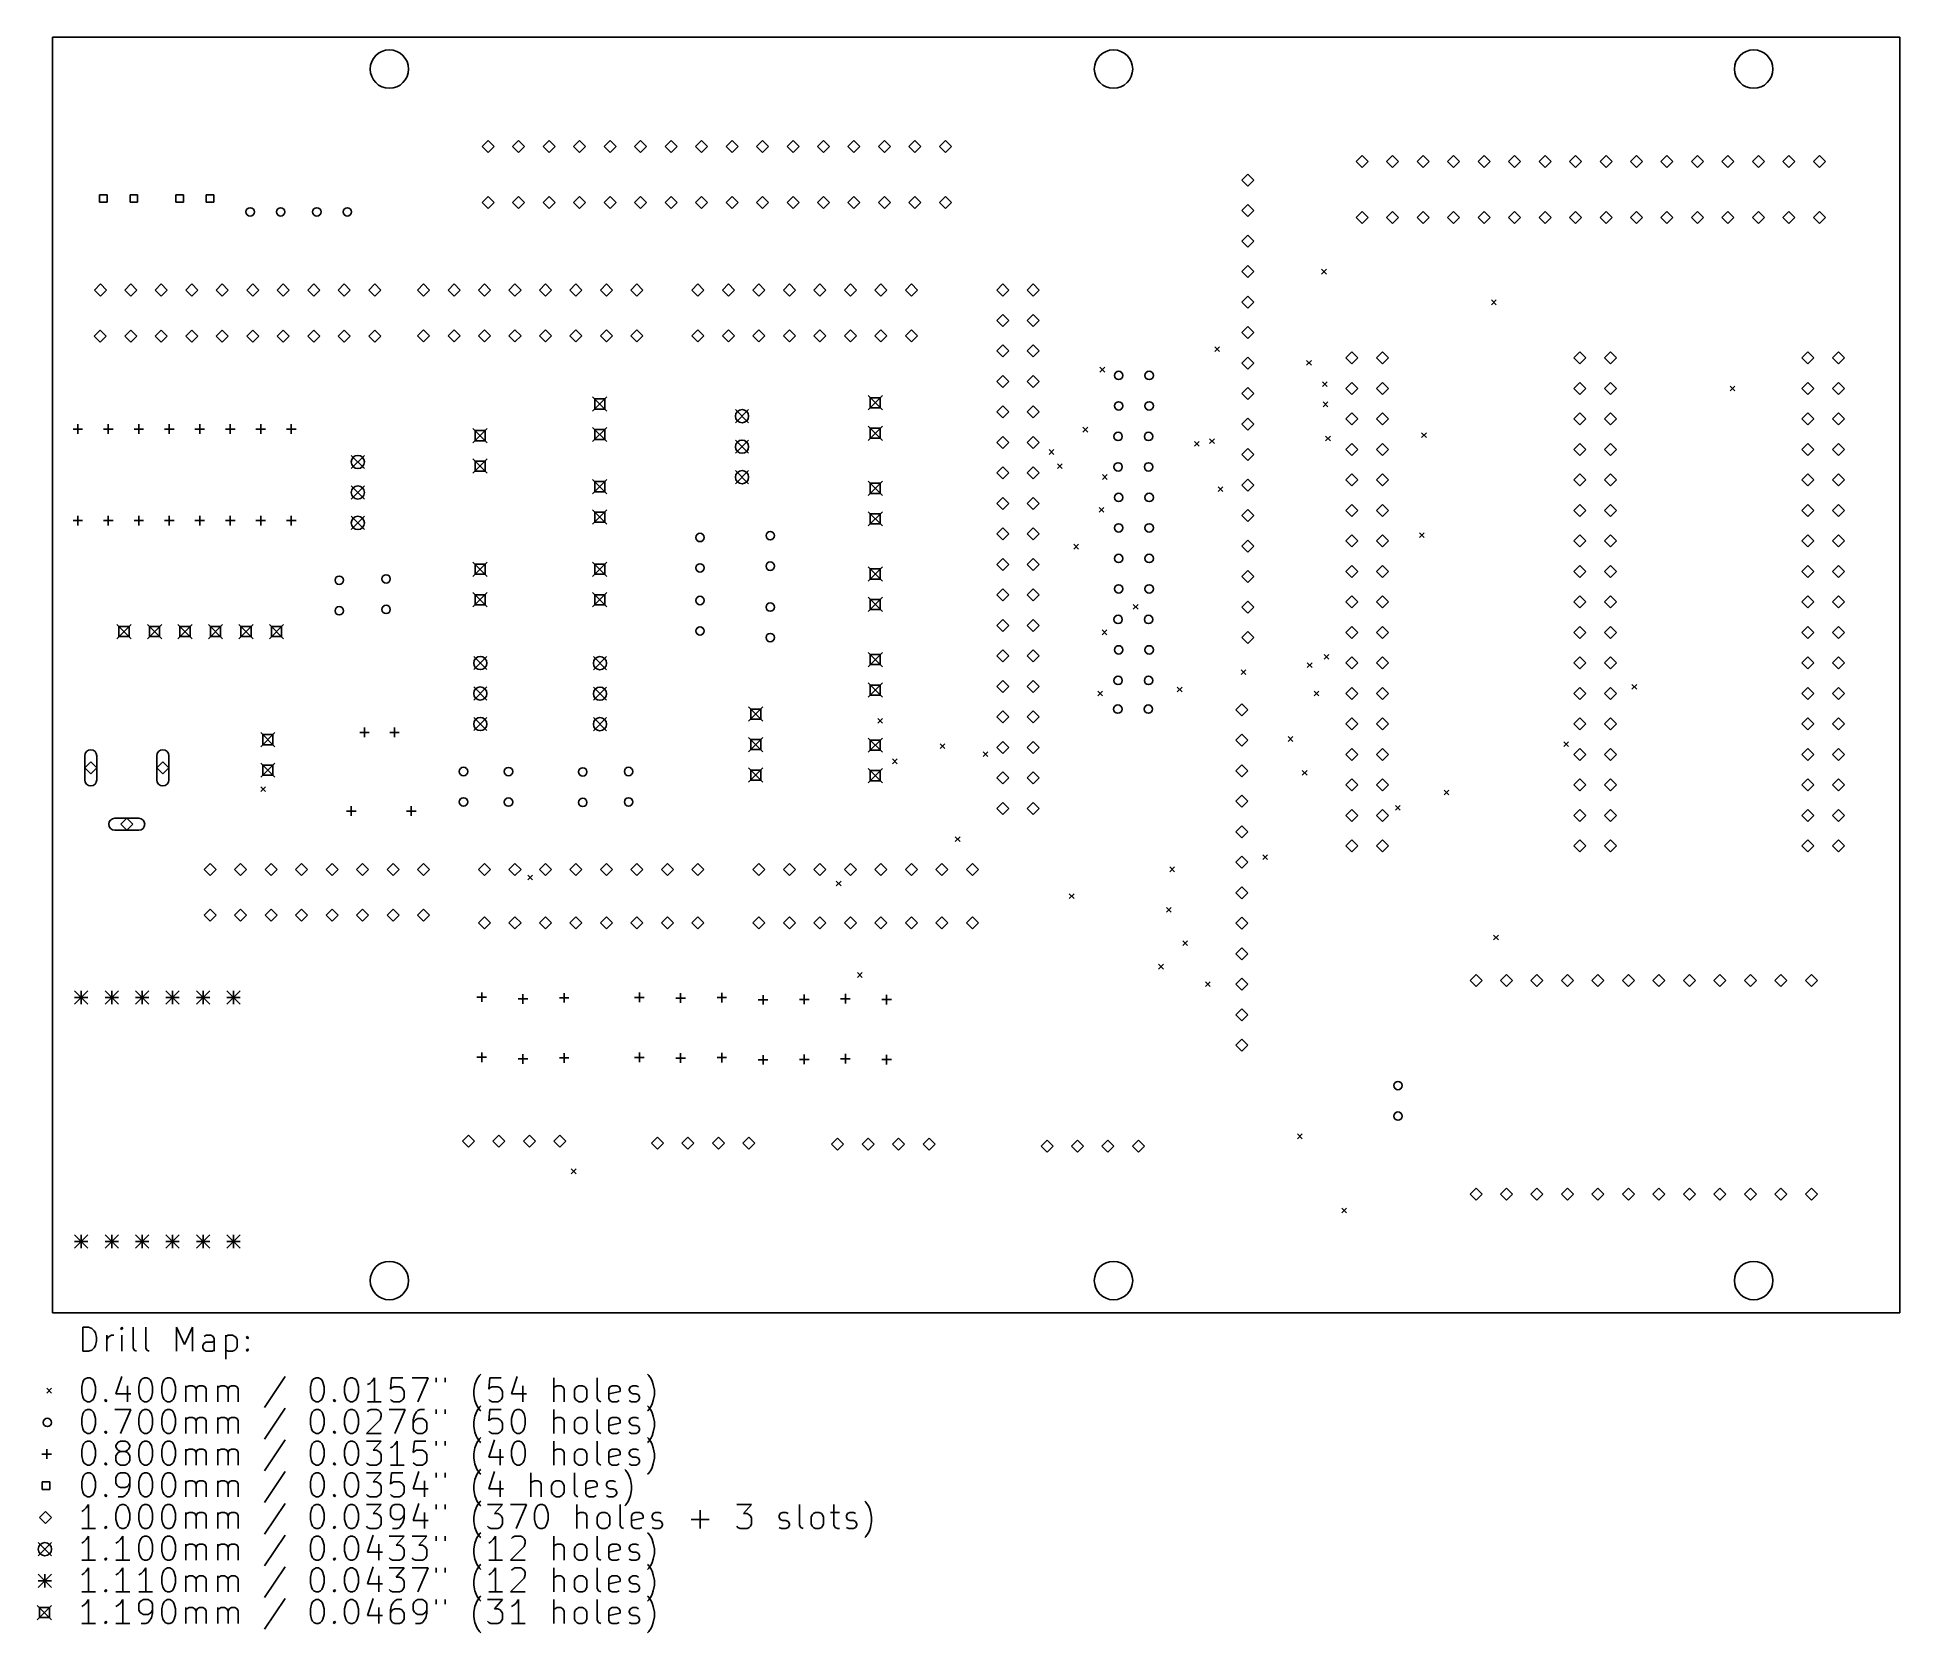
# Model space of a CAD drawing. Extents: x 114 to 269, y -161 to -28.
import ezdxf

# ---------------------------------------------------------------- set-up
doc = ezdxf.new("R2010")
doc.units = 0
doc.layers.add('BLACK', color=7, linetype='CONTINUOUS')

msp = doc.modelspace()

# ---------------------------------------------------------------- linework, layer by layer
at = {"layer": 'BLACK', "linetype": 'CONTINUOUS'}
for p, q in [((114.805, -28.15), (268.7, -28.15)), ((114.805, -134.4), (114.805, -28.15)), ((268.7, -28.15), (268.7, -134.4)), ((151.1, -36.75), (150.6, -37.25)), ((151.6, -37.25), (151.1, -36.75)), ((153.64, -36.75), (153.14, -37.25)), ((154.14, -37.25), (153.64, -36.75)), ((156.18, -36.75), (155.68, -37.25)), ((156.68, -37.25), (156.18, -36.75)), ((158.72, -36.75), (158.22, -37.25)), ((159.22, -37.25), (158.72, -36.75)), ((161.26, -36.75), (160.76, -37.25)), ((161.76, -37.25), (161.26, -36.75)), ((163.8, -36.75), (163.3, -37.25)), ((164.3, -37.25), (163.8, -36.75)), ((166.34, -36.75), (165.84, -37.25)), ((166.84, -37.25), (166.34, -36.75)), ((168.88, -36.75), (168.38, -37.25)), ((169.38, -37.25), (168.88, -36.75)), ((171.42, -36.75), (170.92, -37.25)), ((171.92, -37.25), (171.42, -36.75)), ((173.96, -36.75), (173.46, -37.25)), ((174.46, -37.25), (173.96, -36.75)), ((176.5, -36.75), (176, -37.25)), ((177, -37.25), (176.5, -36.75)), ((179.04, -36.75), (178.54, -37.25)), ((179.54, -37.25), (179.04, -36.75)), ((181.58, -36.75), (181.08, -37.25)), ((182.08, -37.25), (181.58, -36.75)), ((184.12, -36.75), (183.62, -37.25)), ((184.62, -37.25), (184.12, -36.75)), ((186.66, -36.75), (186.16, -37.25)), ((187.16, -37.25), (186.66, -36.75)), ((189.2, -36.75), (188.7, -37.25)), ((189.7, -37.25), (189.2, -36.75)), ((150.6, -37.25), (151.1, -37.75)), ((151.1, -37.75), (151.6, -37.25)), ((153.14, -37.25), (153.64, -37.75)), ((153.64, -37.75), (154.14, -37.25)), ((155.68, -37.25), (156.18, -37.75)), ((156.18, -37.75), (156.68, -37.25)), ((158.22, -37.25), (158.72, -37.75)), ((158.72, -37.75), (159.22, -37.25)), ((160.76, -37.25), (161.26, -37.75)), ((161.26, -37.75), (161.76, -37.25)), ((163.3, -37.25), (163.8, -37.75)), ((163.8, -37.75), (164.3, -37.25)), ((165.84, -37.25), (166.34, -37.75)), ((166.34, -37.75), (166.84, -37.25)), ((168.38, -37.25), (168.88, -37.75)), ((168.88, -37.75), (169.38, -37.25)), ((170.92, -37.25), (171.42, -37.75)), ((171.42, -37.75), (171.92, -37.25)), ((173.46, -37.25), (173.96, -37.75)), ((173.96, -37.75), (174.46, -37.25)), ((176, -37.25), (176.5, -37.75)), ((176.5, -37.75), (177, -37.25)), ((178.54, -37.25), (179.04, -37.75)), ((179.04, -37.75), (179.54, -37.25)), ((181.08, -37.25), (181.58, -37.75)), ((181.58, -37.75), (182.08, -37.25)), ((183.62, -37.25), (184.12, -37.75)), ((184.12, -37.75), (184.62, -37.25)), ((186.16, -37.25), (186.66, -37.75)), ((186.66, -37.75), (187.16, -37.25)), ((188.7, -37.25), (189.2, -37.75)), ((189.2, -37.75), (189.7, -37.25)), ((223.91, -38), (223.41, -38.5)), ((223.41, -38.5), (223.91, -39)), ((224.41, -38.5), (223.91, -38)), ((223.91, -39), (224.41, -38.5)), ((226.45, -38), (225.95, -38.5)), ((225.95, -38.5), (226.45, -39)), ((226.95, -38.5), (226.45, -38)), ((226.45, -39), (226.95, -38.5)), ((228.99, -38), (228.49, -38.5)), ((228.49, -38.5), (228.99, -39)), ((229.49, -38.5), (228.99, -38)), ((228.99, -39), (229.49, -38.5)), ((231.53, -38), (231.03, -38.5)), ((231.03, -38.5), (231.53, -39)), ((232.03, -38.5), (231.53, -38)), ((231.53, -39), (232.03, -38.5)), ((234.07, -38), (233.57, -38.5)), ((233.57, -38.5), (234.07, -39)), ((234.57, -38.5), (234.07, -38)), ((234.07, -39), (234.57, -38.5)), ((236.61, -38), (236.11, -38.5)), ((236.11, -38.5), (236.61, -39)), ((237.11, -38.5), (236.61, -38)), ((236.61, -39), (237.11, -38.5)), ((239.15, -38), (238.65, -38.5)), ((238.65, -38.5), (239.15, -39)), ((239.65, -38.5), (239.15, -38)), ((239.15, -39), (239.65, -38.5)), ((241.69, -38), (241.19, -38.5)), ((241.19, -38.5), (241.69, -39)), ((242.19, -38.5), (241.69, -38)), ((241.69, -39), (242.19, -38.5)), ((244.23, -38), (243.73, -38.5)), ((243.73, -38.5), (244.23, -39)), ((244.73, -38.5), (244.23, -38)), ((244.23, -39), (244.73, -38.5)), ((246.77, -38), (246.27, -38.5)), ((246.27, -38.5), (246.77, -39)), ((247.27, -38.5), (246.77, -38)), ((246.77, -39), (247.27, -38.5)), ((249.31, -38), (248.81, -38.5)), ((248.81, -38.5), (249.31, -39)), ((249.81, -38.5), (249.31, -38)), ((249.31, -39), (249.81, -38.5)), ((251.85, -38), (251.35, -38.5)), ((251.35, -38.5), (251.85, -39)), ((252.35, -38.5), (251.85, -38)), ((251.85, -39), (252.35, -38.5)), ((254.39, -38), (253.89, -38.5)), ((253.89, -38.5), (254.39, -39)), ((254.89, -38.5), (254.39, -38)), ((254.39, -39), (254.89, -38.5)), ((256.93, -38), (256.43, -38.5)), ((256.43, -38.5), (256.93, -39)), ((257.43, -38.5), (256.93, -38)), ((256.93, -39), (257.43, -38.5)), ((259.47, -38), (258.97, -38.5)), ((258.97, -38.5), (259.47, -39)), ((259.97, -38.5), (259.47, -38)), ((259.47, -39), (259.97, -38.5)), ((262.01, -38), (261.51, -38.5)), ((261.51, -38.5), (262.01, -39)), ((262.51, -38.5), (262.01, -38)), ((262.01, -39), (262.51, -38.5)), ((214.4, -39.55), (213.9, -40.05)), ((213.9, -40.05), (214.4, -40.55)), ((214.9, -40.05), (214.4, -39.55)), ((214.4, -40.55), (214.9, -40.05)), ((119.363201, -41.261799), (118.726799, -41.261799)), ((118.726799, -41.261799), (118.726799, -41.898201)), ((119.363201, -41.898201), (119.363201, -41.261799)), ((121.903201, -41.261799), (121.266799, -41.261799)), ((121.266799, -41.261799), (121.266799, -41.898201)), ((121.903201, -41.898201), (121.903201, -41.261799)), ((125.713201, -41.261799), (125.076799, -41.261799)), ((125.076799, -41.261799), (125.076799, -41.898201)), ((125.713201, -41.898201), (125.713201, -41.261799)), ((128.253201, -41.261799), (127.616799, -41.261799)), ((127.616799, -41.261799), (127.616799, -41.898201)), ((128.253201, -41.898201), (128.253201, -41.261799)), ((151.1, -41.4), (150.6, -41.9)), ((151.6, -41.9), (151.1, -41.4)), ((153.64, -41.4), (153.14, -41.9)), ((154.14, -41.9), (153.64, -41.4)), ((156.18, -41.4), (155.68, -41.9)), ((156.68, -41.9), (156.18, -41.4)), ((158.72, -41.4), (158.22, -41.9)), ((159.22, -41.9), (158.72, -41.4)), ((161.26, -41.4), (160.76, -41.9)), ((161.76, -41.9), (161.26, -41.4)), ((163.8, -41.4), (163.3, -41.9)), ((164.3, -41.9), (163.8, -41.4)), ((166.34, -41.4), (165.84, -41.9)), ((166.84, -41.9), (166.34, -41.4)), ((168.88, -41.4), (168.38, -41.9)), ((169.38, -41.9), (168.88, -41.4)), ((171.42, -41.4), (170.92, -41.9)), ((171.92, -41.9), (171.42, -41.4)), ((173.96, -41.4), (173.46, -41.9)), ((174.46, -41.9), (173.96, -41.4)), ((176.5, -41.4), (176, -41.9)), ((177, -41.9), (176.5, -41.4)), ((179.04, -41.4), (178.54, -41.9)), ((179.54, -41.9), (179.04, -41.4)), ((181.58, -41.4), (181.08, -41.9)), ((182.08, -41.9), (181.58, -41.4)), ((184.12, -41.4), (183.62, -41.9)), ((184.62, -41.9), (184.12, -41.4)), ((186.66, -41.4), (186.16, -41.9)), ((187.16, -41.9), (186.66, -41.4)), ((189.2, -41.4), (188.7, -41.9)), ((189.7, -41.9), (189.2, -41.4)), ((118.726799, -41.898201), (119.363201, -41.898201)), ((121.266799, -41.898201), (121.903201, -41.898201)), ((125.076799, -41.898201), (125.713201, -41.898201)), ((127.616799, -41.898201), (128.253201, -41.898201)), ((150.6, -41.9), (151.1, -42.4)), ((151.1, -42.4), (151.6, -41.9)), ((153.14, -41.9), (153.64, -42.4)), ((153.64, -42.4), (154.14, -41.9)), ((155.68, -41.9), (156.18, -42.4)), ((156.18, -42.4), (156.68, -41.9)), ((158.22, -41.9), (158.72, -42.4)), ((158.72, -42.4), (159.22, -41.9)), ((160.76, -41.9), (161.26, -42.4)), ((161.26, -42.4), (161.76, -41.9)), ((163.3, -41.9), (163.8, -42.4)), ((163.8, -42.4), (164.3, -41.9)), ((165.84, -41.9), (166.34, -42.4)), ((166.34, -42.4), (166.84, -41.9)), ((168.38, -41.9), (168.88, -42.4)), ((168.88, -42.4), (169.38, -41.9)), ((170.92, -41.9), (171.42, -42.4)), ((171.42, -42.4), (171.92, -41.9)), ((173.46, -41.9), (173.96, -42.4)), ((173.96, -42.4), (174.46, -41.9)), ((176, -41.9), (176.5, -42.4)), ((176.5, -42.4), (177, -41.9)), ((178.54, -41.9), (179.04, -42.4)), ((179.04, -42.4), (179.54, -41.9)), ((181.08, -41.9), (181.58, -42.4)), ((181.58, -42.4), (182.08, -41.9)), ((183.62, -41.9), (184.12, -42.4)), ((184.12, -42.4), (184.62, -41.9)), ((186.16, -41.9), (186.66, -42.4)), ((186.66, -42.4), (187.16, -41.9)), ((188.7, -41.9), (189.2, -42.4)), ((189.2, -42.4), (189.7, -41.9)), ((214.4, -42.09), (213.9, -42.59)), ((213.9, -42.59), (214.4, -43.09)), ((214.9, -42.59), (214.4, -42.09)), ((214.4, -43.09), (214.9, -42.59)), ((223.91, -42.65), (223.41, -43.15)), ((223.41, -43.15), (223.91, -43.65)), ((224.41, -43.15), (223.91, -42.65)), ((223.91, -43.65), (224.41, -43.15)), ((226.45, -42.65), (225.95, -43.15)), ((225.95, -43.15), (226.45, -43.65)), ((226.95, -43.15), (226.45, -42.65)), ((226.45, -43.65), (226.95, -43.15)), ((228.99, -42.65), (228.49, -43.15)), ((228.49, -43.15), (228.99, -43.65)), ((229.49, -43.15), (228.99, -42.65)), ((228.99, -43.65), (229.49, -43.15)), ((231.53, -42.65), (231.03, -43.15)), ((231.03, -43.15), (231.53, -43.65)), ((232.03, -43.15), (231.53, -42.65)), ((231.53, -43.65), (232.03, -43.15)), ((234.07, -42.65), (233.57, -43.15)), ((233.57, -43.15), (234.07, -43.65)), ((234.57, -43.15), (234.07, -42.65)), ((234.07, -43.65), (234.57, -43.15)), ((236.61, -42.65), (236.11, -43.15)), ((236.11, -43.15), (236.61, -43.65)), ((237.11, -43.15), (236.61, -42.65)), ((236.61, -43.65), (237.11, -43.15)), ((239.15, -42.65), (238.65, -43.15)), ((238.65, -43.15), (239.15, -43.65)), ((239.65, -43.15), (239.15, -42.65)), ((239.15, -43.65), (239.65, -43.15)), ((241.69, -42.65), (241.19, -43.15)), ((241.19, -43.15), (241.69, -43.65)), ((242.19, -43.15), (241.69, -42.65)), ((241.69, -43.65), (242.19, -43.15)), ((244.23, -42.65), (243.73, -43.15)), ((243.73, -43.15), (244.23, -43.65)), ((244.73, -43.15), (244.23, -42.65)), ((244.23, -43.65), (244.73, -43.15)), ((246.77, -42.65), (246.27, -43.15)), ((246.27, -43.15), (246.77, -43.65)), ((247.27, -43.15), (246.77, -42.65)), ((246.77, -43.65), (247.27, -43.15)), ((249.31, -42.65), (248.81, -43.15)), ((248.81, -43.15), (249.31, -43.65)), ((249.81, -43.15), (249.31, -42.65)), ((249.31, -43.65), (249.81, -43.15)), ((251.85, -42.65), (251.35, -43.15)), ((251.35, -43.15), (251.85, -43.65)), ((252.35, -43.15), (251.85, -42.65)), ((251.85, -43.65), (252.35, -43.15)), ((254.39, -42.65), (253.89, -43.15)), ((253.89, -43.15), (254.39, -43.65)), ((254.89, -43.15), (254.39, -42.65)), ((254.39, -43.65), (254.89, -43.15)), ((256.93, -42.65), (256.43, -43.15)), ((256.43, -43.15), (256.93, -43.65)), ((257.43, -43.15), (256.93, -42.65)), ((256.93, -43.65), (257.43, -43.15)), ((259.47, -42.65), (258.97, -43.15)), ((258.97, -43.15), (259.47, -43.65)), ((259.97, -43.15), (259.47, -42.65)), ((259.47, -43.65), (259.97, -43.15)), ((262.01, -42.65), (261.51, -43.15)), ((261.51, -43.15), (262.01, -43.65)), ((262.51, -43.15), (262.01, -42.65)), ((262.01, -43.65), (262.51, -43.15)), ((214.4, -44.63), (213.9, -45.13)), ((214.9, -45.13), (214.4, -44.63)), ((213.9, -45.13), (214.4, -45.63)), ((214.4, -45.63), (214.9, -45.13)), ((214.4, -47.17), (213.9, -47.67)), ((213.9, -47.67), (214.4, -48.17)), ((214.9, -47.67), (214.4, -47.17)), ((214.4, -48.17), (214.9, -47.67)), ((220.5384, -47.47), (220.9384, -47.87)), ((220.9384, -47.47), (220.5384, -47.87)), ((118.796, -48.7), (118.296, -49.2)), ((118.296, -49.2), (118.796, -49.7)), ((119.296, -49.2), (118.796, -48.7)), ((118.796, -49.7), (119.296, -49.2)), ((121.336, -48.7), (120.836, -49.2)), ((120.836, -49.2), (121.336, -49.7)), ((121.836, -49.2), (121.336, -48.7)), ((121.336, -49.7), (121.836, -49.2)), ((123.876, -48.7), (123.376, -49.2)), ((123.376, -49.2), (123.876, -49.7)), ((124.376, -49.2), (123.876, -48.7)), ((123.876, -49.7), (124.376, -49.2)), ((126.416, -48.7), (125.916, -49.2)), ((125.916, -49.2), (126.416, -49.7)), ((126.916, -49.2), (126.416, -48.7)), ((126.416, -49.7), (126.916, -49.2)), ((128.956, -48.7), (128.456, -49.2)), ((128.456, -49.2), (128.956, -49.7)), ((129.456, -49.2), (128.956, -48.7)), ((128.956, -49.7), (129.456, -49.2)), ((131.496, -48.7), (130.996, -49.2)), ((130.996, -49.2), (131.496, -49.7)), ((131.996, -49.2), (131.496, -48.7)), ((131.496, -49.7), (131.996, -49.2)), ((134.036, -48.7), (133.536, -49.2)), ((133.536, -49.2), (134.036, -49.7)), ((134.536, -49.2), (134.036, -48.7)), ((134.036, -49.7), (134.536, -49.2)), ((136.576, -48.7), (136.076, -49.2)), ((136.076, -49.2), (136.576, -49.7)), ((137.076, -49.2), (136.576, -48.7)), ((136.576, -49.7), (137.076, -49.2)), ((139.116, -48.7), (138.616, -49.2)), ((138.616, -49.2), (139.116, -49.7)), ((139.616, -49.2), (139.116, -48.7)), ((139.116, -49.7), (139.616, -49.2)), ((141.656, -48.7), (141.156, -49.2)), ((141.156, -49.2), (141.656, -49.7)), ((142.156, -49.2), (141.656, -48.7)), ((141.656, -49.7), (142.156, -49.2)), ((145.72, -48.7), (145.22, -49.2)), ((145.22, -49.2), (145.72, -49.7)), ((146.22, -49.2), (145.72, -48.7)), ((145.72, -49.7), (146.22, -49.2)), ((148.26, -48.7), (147.76, -49.2)), ((147.76, -49.2), (148.26, -49.7)), ((148.76, -49.2), (148.26, -48.7)), ((148.26, -49.7), (148.76, -49.2)), ((150.8, -48.7), (150.3, -49.2)), ((150.3, -49.2), (150.8, -49.7)), ((151.3, -49.2), (150.8, -48.7)), ((150.8, -49.7), (151.3, -49.2)), ((153.34, -48.7), (152.84, -49.2)), ((152.84, -49.2), (153.34, -49.7)), ((153.84, -49.2), (153.34, -48.7)), ((153.34, -49.7), (153.84, -49.2)), ((155.88, -48.7), (155.38, -49.2)), ((155.38, -49.2), (155.88, -49.7)), ((156.38, -49.2), (155.88, -48.7)), ((155.88, -49.7), (156.38, -49.2)), ((158.42, -48.7), (157.92, -49.2)), ((157.92, -49.2), (158.42, -49.7)), ((158.92, -49.2), (158.42, -48.7)), ((158.42, -49.7), (158.92, -49.2)), ((160.96, -48.7), (160.46, -49.2)), ((160.46, -49.2), (160.96, -49.7)), ((161.46, -49.2), (160.96, -48.7)), ((160.96, -49.7), (161.46, -49.2)), ((163.5, -48.7), (163, -49.2)), ((163, -49.2), (163.5, -49.7)), ((164, -49.2), (163.5, -48.7)), ((163.5, -49.7), (164, -49.2)), ((168.58, -48.7), (168.08, -49.2)), ((168.08, -49.2), (168.58, -49.7)), ((169.08, -49.2), (168.58, -48.7)), ((168.58, -49.7), (169.08, -49.2)), ((171.12, -48.7), (170.62, -49.2)), ((170.62, -49.2), (171.12, -49.7)), ((171.62, -49.2), (171.12, -48.7)), ((171.12, -49.7), (171.62, -49.2)), ((173.66, -48.7), (173.16, -49.2)), ((173.16, -49.2), (173.66, -49.7)), ((174.16, -49.2), (173.66, -48.7)), ((173.66, -49.7), (174.16, -49.2)), ((176.2, -48.7), (175.7, -49.2)), ((175.7, -49.2), (176.2, -49.7)), ((176.7, -49.2), (176.2, -48.7)), ((176.2, -49.7), (176.7, -49.2)), ((178.74, -48.7), (178.24, -49.2)), ((178.24, -49.2), (178.74, -49.7)), ((179.24, -49.2), (178.74, -48.7)), ((178.74, -49.7), (179.24, -49.2)), ((181.28, -48.7), (180.78, -49.2)), ((180.78, -49.2), (181.28, -49.7)), ((181.78, -49.2), (181.28, -48.7)), ((181.28, -49.7), (181.78, -49.2)), ((183.82, -48.7), (183.32, -49.2)), ((183.32, -49.2), (183.82, -49.7)), ((184.32, -49.2), (183.82, -48.7)), ((183.82, -49.7), (184.32, -49.2)), ((186.36, -48.7), (185.86, -49.2)), ((185.86, -49.2), (186.36, -49.7)), ((186.86, -49.2), (186.36, -48.7)), ((186.36, -49.7), (186.86, -49.2)), ((193.98, -48.7), (193.48, -49.2)), ((193.48, -49.2), (193.98, -49.7)), ((194.48, -49.2), (193.98, -48.7)), ((193.98, -49.7), (194.48, -49.2)), ((196.52, -48.7), (196.02, -49.2)), ((196.02, -49.2), (196.52, -49.7)), ((197.02, -49.2), (196.52, -48.7)), ((196.52, -49.7), (197.02, -49.2)), ((214.4, -49.71), (213.9, -50.21)), ((213.9, -50.21), (214.4, -50.71)), ((214.9, -50.21), (214.4, -49.71)), ((214.4, -50.71), (214.9, -50.21)), ((234.6805, -50.0255), (235.0805, -50.4255)), ((235.0805, -50.0255), (234.6805, -50.4255)), ((118.79, -52.55), (118.29, -53.05)), ((119.29, -53.05), (118.79, -52.55)), ((121.33, -52.55), (120.83, -53.05)), ((121.83, -53.05), (121.33, -52.55)), ((123.87, -52.55), (123.37, -53.05)), ((124.37, -53.05), (123.87, -52.55)), ((126.41, -52.55), (125.91, -53.05)), ((126.91, -53.05), (126.41, -52.55)), ((128.95, -52.55), (128.45, -53.05)), ((129.45, -53.05), (128.95, -52.55)), ((131.49, -52.55), (130.99, -53.05)), ((131.99, -53.05), (131.49, -52.55)), ((134.03, -52.55), (133.53, -53.05)), ((134.53, -53.05), (134.03, -52.55)), ((136.57, -52.55), (136.07, -53.05)), ((137.07, -53.05), (136.57, -52.55)), ((139.11, -52.55), (138.61, -53.05)), ((139.61, -53.05), (139.11, -52.55)), ((141.65, -52.55), (141.15, -53.05)), ((142.15, -53.05), (141.65, -52.55)), ((145.72, -52.51), (145.22, -53.01)), ((146.22, -53.01), (145.72, -52.51)), ((148.26, -52.51), (147.76, -53.01)), ((148.76, -53.01), (148.26, -52.51)), ((150.8, -52.51), (150.3, -53.01)), ((151.3, -53.01), (150.8, -52.51)), ((153.34, -52.51), (152.84, -53.01)), ((153.84, -53.01), (153.34, -52.51)), ((155.88, -52.51), (155.38, -53.01)), ((156.38, -53.01), (155.88, -52.51)), ((158.42, -52.51), (157.92, -53.01)), ((158.92, -53.01), (158.42, -52.51)), ((160.96, -52.51), (160.46, -53.01)), ((161.46, -53.01), (160.96, -52.51)), ((163.5, -52.51), (163, -53.01)), ((164, -53.01), (163.5, -52.51)), ((168.58, -52.51), (168.08, -53.01)), ((169.08, -53.01), (168.58, -52.51)), ((171.12, -52.51), (170.62, -53.01)), ((171.62, -53.01), (171.12, -52.51)), ((173.66, -52.51), (173.16, -53.01)), ((174.16, -53.01), (173.66, -52.51)), ((176.2, -52.51), (175.7, -53.01)), ((176.7, -53.01), (176.2, -52.51)), ((178.74, -52.51), (178.24, -53.01)), ((179.24, -53.01), (178.74, -52.51)), ((181.28, -52.51), (180.78, -53.01)), ((181.78, -53.01), (181.28, -52.51)), ((183.82, -52.51), (183.32, -53.01)), ((184.32, -53.01), (183.82, -52.51)), ((186.36, -52.51), (185.86, -53.01)), ((186.86, -53.01), (186.36, -52.51)), ((193.98, -51.24), (193.48, -51.74)), ((193.48, -51.74), (193.98, -52.24)), ((194.48, -51.74), (193.98, -51.24)), ((193.98, -52.24), (194.48, -51.74)), ((196.52, -51.24), (196.02, -51.74)), ((196.02, -51.74), (196.52, -52.24)), ((197.02, -51.74), (196.52, -51.24)), ((196.52, -52.24), (197.02, -51.74)), ((214.4, -52.25), (213.9, -52.75)), ((213.9, -52.75), (214.4, -53.25)), ((214.9, -52.75), (214.4, -52.25)), ((214.4, -53.25), (214.9, -52.75)), ((118.29, -53.05), (118.79, -53.55)), ((118.79, -53.55), (119.29, -53.05)), ((120.83, -53.05), (121.33, -53.55)), ((121.33, -53.55), (121.83, -53.05)), ((123.37, -53.05), (123.87, -53.55)), ((123.87, -53.55), (124.37, -53.05)), ((125.91, -53.05), (126.41, -53.55)), ((126.41, -53.55), (126.91, -53.05)), ((128.45, -53.05), (128.95, -53.55)), ((128.95, -53.55), (129.45, -53.05)), ((130.99, -53.05), (131.49, -53.55)), ((131.49, -53.55), (131.99, -53.05)), ((133.53, -53.05), (134.03, -53.55)), ((134.03, -53.55), (134.53, -53.05)), ((136.07, -53.05), (136.57, -53.55)), ((136.57, -53.55), (137.07, -53.05)), ((138.61, -53.05), (139.11, -53.55)), ((139.11, -53.55), (139.61, -53.05)), ((141.15, -53.05), (141.65, -53.55)), ((141.65, -53.55), (142.15, -53.05)), ((145.22, -53.01), (145.72, -53.51)), ((145.72, -53.51), (146.22, -53.01)), ((147.76, -53.01), (148.26, -53.51)), ((148.26, -53.51), (148.76, -53.01)), ((150.3, -53.01), (150.8, -53.51)), ((150.8, -53.51), (151.3, -53.01)), ((152.84, -53.01), (153.34, -53.51)), ((153.34, -53.51), (153.84, -53.01)), ((155.38, -53.01), (155.88, -53.51)), ((155.88, -53.51), (156.38, -53.01)), ((157.92, -53.01), (158.42, -53.51)), ((158.42, -53.51), (158.92, -53.01)), ((160.46, -53.01), (160.96, -53.51)), ((160.96, -53.51), (161.46, -53.01)), ((163, -53.01), (163.5, -53.51)), ((163.5, -53.51), (164, -53.01)), ((168.08, -53.01), (168.58, -53.51)), ((168.58, -53.51), (169.08, -53.01)), ((170.62, -53.01), (171.12, -53.51)), ((171.12, -53.51), (171.62, -53.01)), ((173.16, -53.01), (173.66, -53.51)), ((173.66, -53.51), (174.16, -53.01)), ((175.7, -53.01), (176.2, -53.51)), ((176.2, -53.51), (176.7, -53.01)), ((178.24, -53.01), (178.74, -53.51)), ((178.74, -53.51), (179.24, -53.01)), ((180.78, -53.01), (181.28, -53.51)), ((181.28, -53.51), (181.78, -53.01)), ((183.32, -53.01), (183.82, -53.51)), ((183.82, -53.51), (184.32, -53.01)), ((185.86, -53.01), (186.36, -53.51)), ((186.36, -53.51), (186.86, -53.01)), ((193.98, -53.78), (193.48, -54.28)), ((193.48, -54.28), (193.98, -54.78)), ((194.48, -54.28), (193.98, -53.78)), ((193.98, -54.78), (194.48, -54.28)), ((196.52, -53.78), (196.02, -54.28)), ((196.02, -54.28), (196.52, -54.78)), ((197.02, -54.28), (196.52, -53.78)), ((196.52, -54.78), (197.02, -54.28)), ((211.635, -53.9289), (212.035, -54.3289)), ((212.035, -53.9289), (211.635, -54.3289)), ((202.0655, -55.6348), (202.4655, -56.0348)), ((202.4655, -55.6348), (202.0655, -56.0348)), ((214.4, -54.79), (213.9, -55.29)), ((213.9, -55.29), (214.4, -55.79)), ((214.9, -55.29), (214.4, -54.79)), ((214.4, -55.79), (214.9, -55.29)), ((219.2848, -55.0685), (219.6848, -55.4685)), ((219.6848, -55.0685), (219.2848, -55.4685)), ((223.06, -54.36), (222.56, -54.86)), ((222.56, -54.86), (223.06, -55.36)), ((223.56, -54.86), (223.06, -54.36)), ((223.06, -55.36), (223.56, -54.86)), ((225.6, -54.36), (225.1, -54.86)), ((225.1, -54.86), (225.6, -55.36)), ((226.1, -54.86), (225.6, -54.36)), ((225.6, -55.36), (226.1, -54.86)), ((242.055, -54.36), (241.555, -54.86)), ((241.555, -54.86), (242.055, -55.36)), ((242.555, -54.86), (242.055, -54.36)), ((242.055, -55.36), (242.555, -54.86)), ((244.595, -54.36), (244.095, -54.86)), ((244.095, -54.86), (244.595, -55.36)), ((245.095, -54.86), (244.595, -54.36)), ((244.595, -55.36), (245.095, -54.86)), ((261.05, -54.36), (260.55, -54.86)), ((260.55, -54.86), (261.05, -55.36)), ((261.55, -54.86), (261.05, -54.36)), ((261.05, -55.36), (261.55, -54.86)), ((263.59, -54.36), (263.09, -54.86)), ((263.09, -54.86), (263.59, -55.36)), ((264.09, -54.86), (263.59, -54.36)), ((263.59, -55.36), (264.09, -54.86)), ((193.98, -56.32), (193.48, -56.82)), ((193.48, -56.82), (193.98, -57.32)), ((194.48, -56.82), (193.98, -56.32)), ((193.98, -57.32), (194.48, -56.82)), ((196.52, -56.32), (196.02, -56.82)), ((196.02, -56.82), (196.52, -57.32)), ((197.02, -56.82), (196.52, -56.32)), ((196.52, -57.32), (197.02, -56.82)), ((214.4, -57.33), (213.9, -57.83)), ((214.9, -57.83), (214.4, -57.33)), ((220.6012, -56.8348), (221.0012, -57.2348)), ((221.0012, -56.8348), (220.6012, -57.2348)), ((223.06, -56.9), (222.56, -57.4)), ((222.56, -57.4), (223.06, -57.9)), ((223.56, -57.4), (223.06, -56.9)), ((223.06, -57.9), (223.56, -57.4)), ((225.6, -56.9), (225.1, -57.4)), ((225.1, -57.4), (225.6, -57.9)), ((226.1, -57.4), (225.6, -56.9)), ((225.6, -57.9), (226.1, -57.4)), ((242.055, -56.9), (241.555, -57.4)), ((241.555, -57.4), (242.055, -57.9)), ((242.555, -57.4), (242.055, -56.9)), ((242.055, -57.9), (242.555, -57.4)), ((244.595, -56.9), (244.095, -57.4)), ((244.095, -57.4), (244.595, -57.9)), ((245.095, -57.4), (244.595, -56.9)), ((244.595, -57.9), (245.095, -57.4)), ((254.5589, -57.2), (254.9589, -57.6)), ((254.9589, -57.2), (254.5589, -57.6)), ((261.05, -56.9), (260.55, -57.4)), ((260.55, -57.4), (261.05, -57.9)), ((261.55, -57.4), (261.05, -56.9)), ((261.05, -57.9), (261.55, -57.4)), ((263.59, -56.9), (263.09, -57.4)), ((263.09, -57.4), (263.59, -57.9)), ((264.09, -57.4), (263.59, -56.9)), ((263.59, -57.9), (264.09, -57.4)), ((159.805, -58.1), (160.995, -59.29)), ((160.995, -58.1), (159.805, -59.29)), ((160.820733, -58.274267), (159.979267, -58.274267)), ((159.979267, -58.274267), (159.979267, -59.115733)), ((160.820733, -59.115733), (160.820733, -58.274267)), ((182.755, -57.995), (183.945, -59.185)), ((183.945, -57.995), (182.755, -59.185)), ((183.770733, -58.169267), (182.929267, -58.169267)), ((182.929267, -58.169267), (182.929267, -59.010733)), ((183.770733, -59.010733), (183.770733, -58.169267)), ((193.98, -58.86), (193.48, -59.36)), ((194.48, -59.36), (193.98, -58.86)), ((196.52, -58.86), (196.02, -59.36)), ((197.02, -59.36), (196.52, -58.86)), ((213.9, -57.83), (214.4, -58.33)), ((214.4, -58.33), (214.9, -57.83)), ((220.6529, -58.5251), (221.0529, -58.9251)), ((221.0529, -58.5251), (220.6529, -58.9251)), ((116.92, -60.38), (116.92, -61.18)), ((119.46, -60.38), (119.46, -61.18)), ((122, -60.38), (122, -61.18)), ((124.54, -60.38), (124.54, -61.18)), ((127.08, -60.38), (127.08, -61.18)), ((129.62, -60.38), (129.62, -61.18)), ((132.16, -60.38), (132.16, -61.18)), ((134.7, -60.38), (134.7, -61.18)), ((159.979267, -59.115733), (160.820733, -59.115733)), ((171.705, -59.16), (172.805, -60.26)), ((172.805, -59.16), (171.705, -60.26)), ((182.929267, -59.010733), (183.770733, -59.010733)), ((193.48, -59.36), (193.98, -59.86)), ((193.98, -59.86), (194.48, -59.36)), ((196.02, -59.36), (196.52, -59.86)), ((196.52, -59.86), (197.02, -59.36)), ((214.4, -59.87), (213.9, -60.37)), ((213.9, -60.37), (214.4, -60.87)), ((214.9, -60.37), (214.4, -59.87)), ((214.4, -60.87), (214.9, -60.37)), ((223.06, -59.44), (222.56, -59.94)), ((222.56, -59.94), (223.06, -60.44)), ((223.56, -59.94), (223.06, -59.44)), ((223.06, -60.44), (223.56, -59.94)), ((225.6, -59.44), (225.1, -59.94)), ((225.1, -59.94), (225.6, -60.44)), ((226.1, -59.94), (225.6, -59.44)), ((225.6, -60.44), (226.1, -59.94)), ((242.055, -59.44), (241.555, -59.94)), ((241.555, -59.94), (242.055, -60.44)), ((242.555, -59.94), (242.055, -59.44)), ((242.055, -60.44), (242.555, -59.94)), ((244.595, -59.44), (244.095, -59.94)), ((244.095, -59.94), (244.595, -60.44)), ((245.095, -59.94), (244.595, -59.44)), ((244.595, -60.44), (245.095, -59.94)), ((261.05, -59.44), (260.55, -59.94)), ((260.55, -59.94), (261.05, -60.44)), ((261.55, -59.94), (261.05, -59.44)), ((261.05, -60.44), (261.55, -59.94)), ((263.59, -59.44), (263.09, -59.94)), ((263.09, -59.94), (263.59, -60.44)), ((264.09, -59.94), (263.59, -59.44)), ((263.59, -60.44), (264.09, -59.94)), ((116.52, -60.78), (117.32, -60.78)), ((119.06, -60.78), (119.86, -60.78)), ((121.6, -60.78), (122.4, -60.78)), ((124.14, -60.78), (124.94, -60.78)), ((126.68, -60.78), (127.48, -60.78)), ((129.22, -60.78), (130.02, -60.78)), ((131.76, -60.78), (132.56, -60.78)), ((134.3, -60.78), (135.1, -60.78)), ((149.835, -60.735), (151.025, -61.925)), ((151.025, -60.735), (149.835, -61.925)), ((150.850733, -60.909267), (150.009267, -60.909267)), ((150.009267, -60.909267), (150.009267, -61.750733)), ((150.009267, -61.750733), (150.850733, -61.750733)), ((150.850733, -61.750733), (150.850733, -60.909267)), ((159.805, -60.64), (160.995, -61.83)), ((160.995, -60.64), (159.805, -61.83)), ((160.820733, -60.814267), (159.979267, -60.814267)), ((159.979267, -60.814267), (159.979267, -61.655733)), ((159.979267, -61.655733), (160.820733, -61.655733)), ((160.820733, -61.655733), (160.820733, -60.814267)), ((171.705, -61.7), (172.805, -62.8)), ((172.805, -61.7), (171.705, -62.8)), ((182.755, -60.535), (183.945, -61.725)), ((183.945, -60.535), (182.755, -61.725)), ((183.770733, -60.709267), (182.929267, -60.709267)), ((182.929267, -60.709267), (182.929267, -61.550733)), ((182.929267, -61.550733), (183.770733, -61.550733)), ((183.770733, -61.550733), (183.770733, -60.709267)), ((193.98, -61.4), (193.48, -61.9)), ((193.48, -61.9), (193.98, -62.4)), ((194.48, -61.9), (193.98, -61.4)), ((193.98, -62.4), (194.48, -61.9)), ((196.52, -61.4), (196.02, -61.9)), ((196.02, -61.9), (196.52, -62.4)), ((197.02, -61.9), (196.52, -61.4)), ((196.52, -62.4), (197.02, -61.9)), ((200.6527, -60.6352), (201.0527, -61.0352)), ((201.0527, -60.6352), (200.6527, -61.0352)), ((209.9469, -61.8057), (210.3469, -62.2057)), ((210.3469, -61.8057), (209.9469, -62.2057)), ((211.2004, -61.5934), (211.6004, -61.9934)), ((211.6004, -61.5934), (211.2004, -61.9934)), ((220.8707, -61.373), (221.2707, -61.773)), ((221.2707, -61.373), (220.8707, -61.773)), ((223.06, -61.98), (222.56, -62.48)), ((223.56, -62.48), (223.06, -61.98)), ((225.6, -61.98), (225.1, -62.48)), ((226.1, -62.48), (225.6, -61.98)), ((228.8682, -61.0894), (229.2682, -61.4894)), ((229.2682, -61.0894), (228.8682, -61.4894)), ((242.055, -61.98), (241.555, -62.48)), ((242.555, -62.48), (242.055, -61.98)), ((244.595, -61.98), (244.095, -62.48)), ((245.095, -62.48), (244.595, -61.98)), ((261.05, -61.98), (260.55, -62.48)), ((261.55, -62.48), (261.05, -61.98)), ((263.59, -61.98), (263.09, -62.48)), ((264.09, -62.48), (263.59, -61.98)), ((139.7, -62.97), (140.8, -64.07)), ((140.8, -62.97), (139.7, -64.07)), ((149.835, -63.275), (151.025, -64.465)), ((151.025, -63.275), (149.835, -64.465)), ((150.850733, -63.449267), (150.009267, -63.449267)), ((150.009267, -63.449267), (150.009267, -64.290733)), ((150.850733, -64.290733), (150.850733, -63.449267)), ((197.8328, -62.4961), (198.2328, -62.8961)), ((198.2328, -62.4961), (197.8328, -62.8961)), ((214.4, -62.41), (213.9, -62.91)), ((213.9, -62.91), (214.4, -63.41)), ((214.9, -62.91), (214.4, -62.41)), ((214.4, -63.41), (214.9, -62.91)), ((222.56, -62.48), (223.06, -62.98)), ((223.06, -62.98), (223.56, -62.48)), ((225.1, -62.48), (225.6, -62.98)), ((225.6, -62.98), (226.1, -62.48)), ((241.555, -62.48), (242.055, -62.98)), ((242.055, -62.98), (242.555, -62.48)), ((244.095, -62.48), (244.595, -62.98)), ((244.595, -62.98), (245.095, -62.48)), ((260.55, -62.48), (261.05, -62.98)), ((261.05, -62.98), (261.55, -62.48)), ((263.09, -62.48), (263.59, -62.98)), ((263.59, -62.98), (264.09, -62.48)), ((150.009267, -64.290733), (150.850733, -64.290733)), ((159.805, -64.9825), (160.995, -66.1725)), ((160.995, -64.9825), (159.805, -66.1725)), ((160.820733, -65.156767), (159.979267, -65.156767)), ((159.979267, -65.156767), (159.979267, -65.998233)), ((160.820733, -65.998233), (160.820733, -65.156767)), ((171.705, -64.24), (172.805, -65.34)), ((172.805, -64.24), (171.705, -65.34)), ((182.755, -65.125), (183.945, -66.315)), ((183.945, -65.125), (182.755, -66.315)), ((193.98, -63.94), (193.48, -64.44)), ((193.48, -64.44), (193.98, -64.94)), ((194.48, -64.44), (193.98, -63.94)), ((193.98, -64.94), (194.48, -64.44)), ((196.52, -63.94), (196.02, -64.44)), ((196.02, -64.44), (196.52, -64.94)), ((197.02, -64.44), (196.52, -63.94)), ((196.52, -64.94), (197.02, -64.44)), ((198.5215, -63.6728), (198.9215, -64.0728)), ((198.9215, -63.6728), (198.5215, -64.0728)), ((202.2776, -64.5786), (202.6776, -64.9786)), ((202.6776, -64.5786), (202.2776, -64.9786)), ((214.4, -64.95), (213.9, -65.45)), ((214.9, -65.45), (214.4, -64.95)), ((223.06, -64.52), (222.56, -65.02)), ((222.56, -65.02), (223.06, -65.52)), ((223.56, -65.02), (223.06, -64.52)), ((223.06, -65.52), (223.56, -65.02)), ((225.6, -64.52), (225.1, -65.02)), ((225.1, -65.02), (225.6, -65.52)), ((226.1, -65.02), (225.6, -64.52)), ((225.6, -65.52), (226.1, -65.02)), ((242.055, -64.52), (241.555, -65.02)), ((241.555, -65.02), (242.055, -65.52)), ((242.555, -65.02), (242.055, -64.52)), ((242.055, -65.52), (242.555, -65.02)), ((244.595, -64.52), (244.095, -65.02)), ((244.095, -65.02), (244.595, -65.52)), ((245.095, -65.02), (244.595, -64.52)), ((244.595, -65.52), (245.095, -65.02)), ((261.05, -64.52), (260.55, -65.02)), ((260.55, -65.02), (261.05, -65.52)), ((261.55, -65.02), (261.05, -64.52)), ((261.05, -65.52), (261.55, -65.02)), ((263.59, -64.52), (263.09, -65.02)), ((263.09, -65.02), (263.59, -65.52)), ((264.09, -65.02), (263.59, -64.52)), ((263.59, -65.52), (264.09, -65.02)), ((139.7, -65.51), (140.8, -66.61)), ((140.8, -65.51), (139.7, -66.61)), ((159.979267, -65.998233), (160.820733, -65.998233)), ((183.770733, -65.299267), (182.929267, -65.299267)), ((182.929267, -65.299267), (182.929267, -66.140733)), ((182.929267, -66.140733), (183.770733, -66.140733)), ((183.770733, -66.140733), (183.770733, -65.299267)), ((193.98, -66.48), (193.48, -66.98)), ((194.48, -66.98), (193.98, -66.48)), ((196.52, -66.48), (196.02, -66.98)), ((197.02, -66.98), (196.52, -66.48)), ((211.9194, -65.5887), (212.3194, -65.9887)), ((212.3194, -65.5887), (211.9194, -65.9887)), ((213.9, -65.45), (214.4, -65.95)), ((214.4, -65.95), (214.9, -65.45)), ((116.92, -68), (116.92, -68.8)), ((119.46, -68), (119.46, -68.8)), ((122, -68), (122, -68.8)), ((124.54, -68), (124.54, -68.8)), ((127.08, -68), (127.08, -68.8)), ((129.62, -68), (129.62, -68.8)), ((132.16, -68), (132.16, -68.8)), ((134.7, -68), (134.7, -68.8)), ((139.7, -68.05), (140.8, -69.15)), ((140.8, -68.05), (139.7, -69.15)), ((159.805, -67.5225), (160.995, -68.7125)), ((160.995, -67.5225), (159.805, -68.7125)), ((160.820733, -67.696767), (159.979267, -67.696767)), ((159.979267, -67.696767), (159.979267, -68.538233)), ((160.820733, -68.538233), (160.820733, -67.696767)), ((182.755, -67.665), (183.945, -68.855)), ((183.945, -67.665), (182.755, -68.855)), ((183.770733, -67.839267), (182.929267, -67.839267)), ((182.929267, -67.839267), (182.929267, -68.680733)), ((183.770733, -68.680733), (183.770733, -67.839267)), ((193.48, -66.98), (193.98, -67.48)), ((193.98, -67.48), (194.48, -66.98)), ((196.02, -66.98), (196.52, -67.48)), ((196.52, -67.48), (197.02, -66.98)), ((202.0059, -67.3012), (202.4059, -67.7012)), ((202.4059, -67.3012), (202.0059, -67.7012)), ((214.4, -67.49), (213.9, -67.99)), ((213.9, -67.99), (214.4, -68.49)), ((214.9, -67.99), (214.4, -67.49)), ((214.4, -68.49), (214.9, -67.99)), ((223.06, -67.06), (222.56, -67.56)), ((222.56, -67.56), (223.06, -68.06)), ((223.56, -67.56), (223.06, -67.06)), ((223.06, -68.06), (223.56, -67.56)), ((225.6, -67.06), (225.1, -67.56)), ((225.1, -67.56), (225.6, -68.06)), ((226.1, -67.56), (225.6, -67.06)), ((225.6, -68.06), (226.1, -67.56)), ((242.055, -67.06), (241.555, -67.56)), ((241.555, -67.56), (242.055, -68.06)), ((242.555, -67.56), (242.055, -67.06)), ((242.055, -68.06), (242.555, -67.56)), ((244.595, -67.06), (244.095, -67.56)), ((244.095, -67.56), (244.595, -68.06)), ((245.095, -67.56), (244.595, -67.06)), ((244.595, -68.06), (245.095, -67.56)), ((261.05, -67.06), (260.55, -67.56)), ((260.55, -67.56), (261.05, -68.06)), ((261.55, -67.56), (261.05, -67.06)), ((261.05, -68.06), (261.55, -67.56)), ((263.59, -67.06), (263.09, -67.56)), ((263.09, -67.56), (263.59, -68.06)), ((264.09, -67.56), (263.59, -67.06)), ((263.59, -68.06), (264.09, -67.56)), ((116.52, -68.4), (117.32, -68.4)), ((119.06, -68.4), (119.86, -68.4)), ((121.6, -68.4), (122.4, -68.4)), ((124.14, -68.4), (124.94, -68.4)), ((126.68, -68.4), (127.48, -68.4)), ((129.22, -68.4), (130.02, -68.4)), ((131.76, -68.4), (132.56, -68.4)), ((134.3, -68.4), (135.1, -68.4)), ((159.979267, -68.538233), (160.820733, -68.538233)), ((182.929267, -68.680733), (183.770733, -68.680733)), ((193.98, -69.02), (193.48, -69.52)), ((193.48, -69.52), (193.98, -70.02)), ((194.48, -69.52), (193.98, -69.02)), ((193.98, -70.02), (194.48, -69.52)), ((196.52, -69.02), (196.02, -69.52)), ((196.02, -69.52), (196.52, -70.02)), ((197.02, -69.52), (196.52, -69.02)), ((196.52, -70.02), (197.02, -69.52)), ((223.06, -69.6), (222.56, -70.1)), ((223.56, -70.1), (223.06, -69.6)), ((225.6, -69.6), (225.1, -70.1)), ((226.1, -70.1), (225.6, -69.6)), ((228.6797, -69.4267), (229.0797, -69.8267)), ((229.0797, -69.4267), (228.6797, -69.8267)), ((242.055, -69.6), (241.555, -70.1)), ((242.555, -70.1), (242.055, -69.6)), ((244.595, -69.6), (244.095, -70.1)), ((245.095, -70.1), (244.595, -69.6)), ((261.05, -69.6), (260.55, -70.1)), ((261.55, -70.1), (261.05, -69.6)), ((263.59, -69.6), (263.09, -70.1)), ((264.09, -70.1), (263.59, -69.6)), ((199.885, -70.3757), (200.285, -70.7757)), ((200.285, -70.3757), (199.885, -70.7757)), ((214.4, -70.03), (213.9, -70.53)), ((213.9, -70.53), (214.4, -71.03)), ((214.9, -70.53), (214.4, -70.03)), ((214.4, -71.03), (214.9, -70.53)), ((222.56, -70.1), (223.06, -70.6)), ((223.06, -70.6), (223.56, -70.1)), ((225.1, -70.1), (225.6, -70.6)), ((225.6, -70.6), (226.1, -70.1)), ((241.555, -70.1), (242.055, -70.6)), ((242.055, -70.6), (242.555, -70.1)), ((244.095, -70.1), (244.595, -70.6)), ((244.595, -70.6), (245.095, -70.1)), ((260.55, -70.1), (261.05, -70.6)), ((261.05, -70.6), (261.55, -70.1)), ((263.09, -70.1), (263.59, -70.6)), ((263.59, -70.6), (264.09, -70.1)), ((149.835, -71.865), (151.025, -73.055)), ((151.025, -71.865), (149.835, -73.055)), ((150.850733, -72.039267), (150.009267, -72.039267)), ((150.009267, -72.039267), (150.009267, -72.880733)), ((150.009267, -72.880733), (150.850733, -72.880733)), ((150.850733, -72.880733), (150.850733, -72.039267)), ((159.805, -71.865), (160.995, -73.055)), ((160.995, -71.865), (159.805, -73.055)), ((160.820733, -72.039267), (159.979267, -72.039267)), ((159.979267, -72.039267), (159.979267, -72.880733)), ((159.979267, -72.880733), (160.820733, -72.880733)), ((160.820733, -72.880733), (160.820733, -72.039267)), ((182.755, -72.255), (183.945, -73.445)), ((183.945, -72.255), (182.755, -73.445)), ((183.770733, -72.429267), (182.929267, -72.429267)), ((182.929267, -72.429267), (182.929267, -73.270733)), ((183.770733, -73.270733), (183.770733, -72.429267)), ((193.98, -71.56), (193.48, -72.06)), ((193.48, -72.06), (193.98, -72.56)), ((194.48, -72.06), (193.98, -71.56)), ((193.98, -72.56), (194.48, -72.06)), ((196.52, -71.56), (196.02, -72.06)), ((196.02, -72.06), (196.52, -72.56)), ((197.02, -72.06), (196.52, -71.56)), ((196.52, -72.56), (197.02, -72.06)), ((214.4, -72.57), (213.9, -73.07)), ((214.9, -73.07), (214.4, -72.57)), ((223.06, -72.14), (222.56, -72.64)), ((222.56, -72.64), (223.06, -73.14)), ((223.56, -72.64), (223.06, -72.14)), ((223.06, -73.14), (223.56, -72.64)), ((225.6, -72.14), (225.1, -72.64)), ((225.1, -72.64), (225.6, -73.14)), ((226.1, -72.64), (225.6, -72.14)), ((225.6, -73.14), (226.1, -72.64)), ((242.055, -72.14), (241.555, -72.64)), ((241.555, -72.64), (242.055, -73.14)), ((242.555, -72.64), (242.055, -72.14)), ((242.055, -73.14), (242.555, -72.64)), ((244.595, -72.14), (244.095, -72.64)), ((244.095, -72.64), (244.595, -73.14)), ((245.095, -72.64), (244.595, -72.14)), ((244.595, -73.14), (245.095, -72.64)), ((261.05, -72.14), (260.55, -72.64)), ((260.55, -72.64), (261.05, -73.14)), ((261.55, -72.64), (261.05, -72.14)), ((261.05, -73.14), (261.55, -72.64)), ((263.59, -72.14), (263.09, -72.64)), ((263.09, -72.64), (263.59, -73.14)), ((264.09, -72.64), (263.59, -72.14)), ((263.59, -73.14), (264.09, -72.64)), ((149.835, -74.405), (151.025, -75.595)), ((151.025, -74.405), (149.835, -75.595)), ((159.805, -74.405), (160.995, -75.595)), ((160.995, -74.405), (159.805, -75.595)), ((182.929267, -73.270733), (183.770733, -73.270733)), ((193.98, -74.1), (193.48, -74.6)), ((194.48, -74.6), (193.98, -74.1)), ((196.52, -74.1), (196.02, -74.6)), ((197.02, -74.6), (196.52, -74.1)), ((213.9, -73.07), (214.4, -73.57)), ((214.4, -73.57), (214.9, -73.07)), ((150.850733, -74.579267), (150.009267, -74.579267)), ((150.009267, -74.579267), (150.009267, -75.420733)), ((150.009267, -75.420733), (150.850733, -75.420733)), ((150.850733, -75.420733), (150.850733, -74.579267)), ((160.820733, -74.579267), (159.979267, -74.579267)), ((159.979267, -74.579267), (159.979267, -75.420733)), ((159.979267, -75.420733), (160.820733, -75.420733)), ((160.820733, -75.420733), (160.820733, -74.579267)), ((182.755, -74.795), (183.945, -75.985)), ((183.945, -74.795), (182.755, -75.985)), ((183.770733, -74.969267), (182.929267, -74.969267)), ((182.929267, -74.969267), (182.929267, -75.810733)), ((182.929267, -75.810733), (183.770733, -75.810733)), ((183.770733, -75.810733), (183.770733, -74.969267)), ((193.48, -74.6), (193.98, -75.1)), ((193.98, -75.1), (194.48, -74.6)), ((196.02, -74.6), (196.52, -75.1)), ((196.52, -75.1), (197.02, -74.6)), ((204.8473, -75.3878), (205.2473, -75.7878)), ((205.2473, -75.3878), (204.8473, -75.7878)), ((214.4, -75.11), (213.9, -75.61)), ((213.9, -75.61), (214.4, -76.11)), ((214.9, -75.61), (214.4, -75.11)), ((214.4, -76.11), (214.9, -75.61)), ((223.06, -74.68), (222.56, -75.18)), ((222.56, -75.18), (223.06, -75.68)), ((223.56, -75.18), (223.06, -74.68)), ((223.06, -75.68), (223.56, -75.18)), ((225.6, -74.68), (225.1, -75.18)), ((225.1, -75.18), (225.6, -75.68)), ((226.1, -75.18), (225.6, -74.68)), ((225.6, -75.68), (226.1, -75.18)), ((242.055, -74.68), (241.555, -75.18)), ((241.555, -75.18), (242.055, -75.68)), ((242.555, -75.18), (242.055, -74.68)), ((242.055, -75.68), (242.555, -75.18)), ((244.595, -74.68), (244.095, -75.18)), ((244.095, -75.18), (244.595, -75.68)), ((245.095, -75.18), (244.595, -74.68)), ((244.595, -75.68), (245.095, -75.18)), ((261.05, -74.68), (260.55, -75.18)), ((260.55, -75.18), (261.05, -75.68)), ((261.55, -75.18), (261.05, -74.68)), ((261.05, -75.68), (261.55, -75.18)), ((263.59, -74.68), (263.09, -75.18)), ((263.09, -75.18), (263.59, -75.68)), ((264.09, -75.18), (263.59, -74.68)), ((263.59, -75.68), (264.09, -75.18)), ((120.175, -77.055), (121.365, -78.245)), ((121.365, -77.055), (120.175, -78.245)), ((121.190733, -77.229267), (120.349267, -77.229267)), ((120.349267, -77.229267), (120.349267, -78.070733)), ((121.190733, -78.070733), (121.190733, -77.229267)), ((122.715, -77.055), (123.905, -78.245)), ((123.905, -77.055), (122.715, -78.245)), ((123.730733, -77.229267), (122.889267, -77.229267)), ((122.889267, -77.229267), (122.889267, -78.070733)), ((123.730733, -78.070733), (123.730733, -77.229267)), ((125.255, -77.055), (126.445, -78.245)), ((126.445, -77.055), (125.255, -78.245)), ((126.270733, -77.229267), (125.429267, -77.229267)), ((125.429267, -77.229267), (125.429267, -78.070733)), ((126.270733, -78.070733), (126.270733, -77.229267)), ((127.795, -77.055), (128.985, -78.245)), ((128.985, -77.055), (127.795, -78.245)), ((128.810733, -77.229267), (127.969267, -77.229267)), ((127.969267, -77.229267), (127.969267, -78.070733)), ((128.810733, -78.070733), (128.810733, -77.229267)), ((130.335, -77.055), (131.525, -78.245)), ((131.525, -77.055), (130.335, -78.245)), ((131.350733, -77.229267), (130.509267, -77.229267)), ((130.509267, -77.229267), (130.509267, -78.070733)), ((131.350733, -78.070733), (131.350733, -77.229267)), ((132.875, -77.055), (134.065, -78.245)), ((134.065, -77.055), (132.875, -78.245)), ((133.890733, -77.229267), (133.049267, -77.229267)), ((133.049267, -77.229267), (133.049267, -78.070733)), ((133.890733, -78.070733), (133.890733, -77.229267)), ((193.98, -76.64), (193.48, -77.14)), ((193.48, -77.14), (193.98, -77.64)), ((194.48, -77.14), (193.98, -76.64)), ((193.98, -77.64), (194.48, -77.14)), ((196.52, -76.64), (196.02, -77.14)), ((196.02, -77.14), (196.52, -77.64)), ((197.02, -77.14), (196.52, -76.64)), ((196.52, -77.64), (197.02, -77.14)), ((202.256, -77.5081), (202.656, -77.9081)), ((202.656, -77.5081), (202.256, -77.9081)), ((223.06, -77.22), (222.56, -77.72)), ((223.56, -77.72), (223.06, -77.22)), ((225.6, -77.22), (225.1, -77.72)), ((226.1, -77.72), (225.6, -77.22)), ((242.055, -77.22), (241.555, -77.72)), ((242.555, -77.72), (242.055, -77.22)), ((244.595, -77.22), (244.095, -77.72)), ((245.095, -77.72), (244.595, -77.22)), ((261.05, -77.22), (260.55, -77.72)), ((261.55, -77.72), (261.05, -77.22)), ((263.59, -77.22), (263.09, -77.72)), ((264.09, -77.72), (263.59, -77.22)), ((120.349267, -78.070733), (121.190733, -78.070733)), ((122.889267, -78.070733), (123.730733, -78.070733)), ((125.429267, -78.070733), (126.270733, -78.070733)), ((127.969267, -78.070733), (128.810733, -78.070733)), ((130.509267, -78.070733), (131.350733, -78.070733)), ((133.049267, -78.070733), (133.890733, -78.070733)), ((214.4, -77.65), (213.9, -78.15)), ((213.9, -78.15), (214.4, -78.65)), ((214.9, -78.15), (214.4, -77.65)), ((214.4, -78.65), (214.9, -78.15)), ((222.56, -77.72), (223.06, -78.22)), ((223.06, -78.22), (223.56, -77.72)), ((225.1, -77.72), (225.6, -78.22)), ((225.6, -78.22), (226.1, -77.72)), ((241.555, -77.72), (242.055, -78.22)), ((242.055, -78.22), (242.555, -77.72)), ((244.095, -77.72), (244.595, -78.22)), ((244.595, -78.22), (245.095, -77.72)), ((260.55, -77.72), (261.05, -78.22)), ((261.05, -78.22), (261.55, -77.72)), ((263.09, -77.72), (263.59, -78.22)), ((263.59, -78.22), (264.09, -77.72)), ((149.9, -79.72), (151, -80.82)), ((151, -79.72), (149.9, -80.82)), ((159.87, -79.7325), (160.97, -80.8325)), ((160.97, -79.7325), (159.87, -80.8325)), ((182.755, -79.385), (183.945, -80.575)), ((183.945, -79.385), (182.755, -80.575)), ((183.770733, -79.559267), (182.929267, -79.559267)), ((182.929267, -79.559267), (182.929267, -80.400733)), ((182.929267, -80.400733), (183.770733, -80.400733)), ((183.770733, -80.400733), (183.770733, -79.559267)), ((193.98, -79.18), (193.48, -79.68)), ((193.48, -79.68), (193.98, -80.18)), ((194.48, -79.68), (193.98, -79.18)), ((193.98, -80.18), (194.48, -79.68)), ((196.52, -79.18), (196.02, -79.68)), ((196.02, -79.68), (196.52, -80.18)), ((197.02, -79.68), (196.52, -79.18)), ((196.52, -80.18), (197.02, -79.68)), ((219.3448, -80.2418), (219.7448, -80.6418)), ((219.7448, -80.2418), (219.3448, -80.6418)), ((220.7507, -79.5551), (221.1507, -79.9551)), ((221.1507, -79.5551), (220.7507, -79.9551)), ((223.06, -79.76), (222.56, -80.26)), ((222.56, -80.26), (223.06, -80.76)), ((223.56, -80.26), (223.06, -79.76)), ((223.06, -80.76), (223.56, -80.26)), ((225.6, -79.76), (225.1, -80.26)), ((225.1, -80.26), (225.6, -80.76)), ((226.1, -80.26), (225.6, -79.76)), ((225.6, -80.76), (226.1, -80.26)), ((242.055, -79.76), (241.555, -80.26)), ((241.555, -80.26), (242.055, -80.76)), ((242.555, -80.26), (242.055, -79.76)), ((242.055, -80.76), (242.555, -80.26)), ((244.595, -79.76), (244.095, -80.26)), ((244.095, -80.26), (244.595, -80.76)), ((245.095, -80.26), (244.595, -79.76)), ((244.595, -80.76), (245.095, -80.26)), ((261.05, -79.76), (260.55, -80.26)), ((260.55, -80.26), (261.05, -80.76)), ((261.55, -80.26), (261.05, -79.76)), ((261.05, -80.76), (261.55, -80.26)), ((263.59, -79.76), (263.09, -80.26)), ((263.09, -80.26), (263.59, -80.76)), ((264.09, -80.26), (263.59, -79.76)), ((263.59, -80.76), (264.09, -80.26)), ((182.755, -81.925), (183.945, -83.115)), ((183.945, -81.925), (182.755, -83.115)), ((183.770733, -82.099267), (182.929267, -82.099267)), ((182.929267, -82.099267), (182.929267, -82.940733)), ((183.770733, -82.940733), (183.770733, -82.099267)), ((193.98, -81.72), (193.48, -82.22)), ((193.48, -82.22), (193.98, -82.72)), ((194.48, -82.22), (193.98, -81.72)), ((193.98, -82.72), (194.48, -82.22)), ((196.52, -81.72), (196.02, -82.22)), ((196.02, -82.22), (196.52, -82.72)), ((197.02, -82.22), (196.52, -81.72)), ((196.52, -82.72), (197.02, -82.22)), ((213.8271, -80.8287), (214.2271, -81.2287)), ((214.2271, -80.8287), (213.8271, -81.2287)), ((246.3864, -82.0514), (246.7864, -82.4514)), ((246.7864, -82.0514), (246.3864, -82.4514)), ((149.9, -82.26), (151, -83.36)), ((151, -82.26), (149.9, -83.36)), ((159.87, -82.2725), (160.97, -83.3725)), ((160.97, -82.2725), (159.87, -83.3725)), ((182.929267, -82.940733), (183.770733, -82.940733)), ((201.8952, -82.5995), (202.2952, -82.9995)), ((202.2952, -82.5995), (201.8952, -82.9995)), ((208.5096, -82.2712), (208.9096, -82.6712)), ((208.9096, -82.2712), (208.5096, -82.6712)), ((213.9, -83.66), (213.4, -84.16)), ((214.4, -84.16), (213.9, -83.66)), ((219.9174, -82.6019), (220.3174, -83.0019)), ((220.3174, -82.6019), (219.9174, -83.0019)), ((223.06, -82.3), (222.56, -82.8)), ((222.56, -82.8), (223.06, -83.3)), ((223.56, -82.8), (223.06, -82.3)), ((223.06, -83.3), (223.56, -82.8)), ((225.6, -82.3), (225.1, -82.8)), ((225.1, -82.8), (225.6, -83.3)), ((226.1, -82.8), (225.6, -82.3)), ((225.6, -83.3), (226.1, -82.8)), ((242.055, -82.3), (241.555, -82.8)), ((241.555, -82.8), (242.055, -83.3)), ((242.555, -82.8), (242.055, -82.3)), ((242.055, -83.3), (242.555, -82.8)), ((244.595, -82.3), (244.095, -82.8)), ((244.095, -82.8), (244.595, -83.3)), ((245.095, -82.8), (244.595, -82.3)), ((244.595, -83.3), (245.095, -82.8)), ((261.05, -82.3), (260.55, -82.8)), ((260.55, -82.8), (261.05, -83.3)), ((261.55, -82.8), (261.05, -82.3)), ((261.05, -83.3), (261.55, -82.8)), ((263.59, -82.3), (263.09, -82.8)), ((263.09, -82.8), (263.59, -83.3)), ((264.09, -82.8), (263.59, -82.3)), ((263.59, -83.3), (264.09, -82.8)), ((149.9, -84.8), (151, -85.9)), ((151, -84.8), (149.9, -85.9)), ((159.87, -84.8125), (160.97, -85.9125)), ((160.97, -84.8125), (159.87, -85.9125)), ((172.805, -83.925), (173.995, -85.115)), ((173.995, -83.925), (172.805, -85.115)), ((173.820733, -84.099267), (172.979267, -84.099267)), ((172.979267, -84.099267), (172.979267, -84.940733)), ((172.979267, -84.940733), (173.820733, -84.940733)), ((173.820733, -84.940733), (173.820733, -84.099267)), ((183.5659, -84.8796), (183.9659, -85.2796)), ((183.9659, -84.8796), (183.5659, -85.2796)), ((193.98, -84.26), (193.48, -84.76)), ((193.48, -84.76), (193.98, -85.26)), ((194.48, -84.76), (193.98, -84.26)), ((193.98, -85.26), (194.48, -84.76)), ((196.52, -84.26), (196.02, -84.76)), ((196.02, -84.76), (196.52, -85.26)), ((197.02, -84.76), (196.52, -84.26)), ((196.52, -85.26), (197.02, -84.76)), ((213.4, -84.16), (213.9, -84.66)), ((213.9, -84.66), (214.4, -84.16)), ((223.06, -84.84), (222.56, -85.34)), ((223.56, -85.34), (223.06, -84.84)), ((225.6, -84.84), (225.1, -85.34)), ((226.1, -85.34), (225.6, -84.84)), ((242.055, -84.84), (241.555, -85.34)), ((242.555, -85.34), (242.055, -84.84)), ((244.595, -84.84), (244.095, -85.34)), ((245.095, -85.34), (244.595, -84.84)), ((261.05, -84.84), (260.55, -85.34)), ((261.55, -85.34), (261.05, -84.84)), ((263.59, -84.84), (263.09, -85.34)), ((264.09, -85.34), (263.59, -84.84)), ((132.155, -86.055), (133.345, -87.245)), ((133.345, -86.055), (132.155, -87.245)), ((133.170733, -86.229267), (132.329267, -86.229267)), ((132.329267, -86.229267), (132.329267, -87.070733)), ((133.170733, -87.070733), (133.170733, -86.229267)), ((140.4, -86.05), (141.2, -86.05)), ((140.8, -85.65), (140.8, -86.45)), ((142.9, -86.05), (143.7, -86.05)), ((143.3, -85.65), (143.3, -86.45)), ((172.805, -86.465), (173.995, -87.655)), ((173.995, -86.465), (172.805, -87.655)), ((173.820733, -86.639267), (172.979267, -86.639267)), ((172.979267, -86.639267), (172.979267, -87.480733)), ((173.820733, -87.480733), (173.820733, -86.639267)), ((182.755, -86.515), (183.945, -87.705)), ((183.945, -86.515), (182.755, -87.705)), ((183.770733, -86.689267), (182.929267, -86.689267)), ((182.929267, -86.689267), (182.929267, -87.530733)), ((183.770733, -87.530733), (183.770733, -86.689267)), ((193.98, -86.8), (193.48, -87.3)), ((194.48, -87.3), (193.98, -86.8)), ((196.52, -86.8), (196.02, -87.3)), ((197.02, -87.3), (196.52, -86.8)), ((213.9, -86.2), (213.4, -86.7)), ((213.4, -86.7), (213.9, -87.2)), ((214.4, -86.7), (213.9, -86.2)), ((213.9, -87.2), (214.4, -86.7)), ((217.7383, -86.3961), (218.1383, -86.7961)), ((218.1383, -86.3961), (217.7383, -86.7961)), ((222.56, -85.34), (223.06, -85.84)), ((223.06, -85.84), (223.56, -85.34)), ((225.1, -85.34), (225.6, -85.84)), ((225.6, -85.84), (226.1, -85.34)), ((240.7058, -86.8206), (241.1058, -87.2206)), ((241.1058, -86.8206), (240.7058, -87.2206)), ((241.555, -85.34), (242.055, -85.84)), ((242.055, -85.84), (242.555, -85.34)), ((244.095, -85.34), (244.595, -85.84)), ((244.595, -85.84), (245.095, -85.34)), ((260.55, -85.34), (261.05, -85.84)), ((261.05, -85.84), (261.55, -85.34)), ((263.09, -85.34), (263.59, -85.84)), ((263.59, -85.84), (264.09, -85.34)), ((117.5, -88), (117.5, -90)), ((118.5, -90), (118.5, -88)), ((123.5, -88), (123.5, -90)), ((124.5, -90), (124.5, -88)), ((132.329267, -87.070733), (133.170733, -87.070733)), ((172.979267, -87.480733), (173.820733, -87.480733)), ((182.929267, -87.530733), (183.770733, -87.530733)), ((184.7836, -88.2533), (185.1836, -88.6533)), ((185.1836, -88.2533), (184.7836, -88.6533)), ((188.7579, -86.9893), (189.1579, -87.3893)), ((189.1579, -86.9893), (188.7579, -87.3893)), ((192.3424, -87.66), (192.7424, -88.06)), ((192.7424, -87.66), (192.3424, -88.06)), ((193.48, -87.3), (193.98, -87.8)), ((193.98, -87.8), (194.48, -87.3)), ((196.02, -87.3), (196.52, -87.8)), ((196.52, -87.8), (197.02, -87.3)), ((223.06, -87.38), (222.56, -87.88)), ((222.56, -87.88), (223.06, -88.38)), ((223.56, -87.88), (223.06, -87.38)), ((223.06, -88.38), (223.56, -87.88)), ((225.6, -87.38), (225.1, -87.88)), ((225.1, -87.88), (225.6, -88.38)), ((226.1, -87.88), (225.6, -87.38)), ((225.6, -88.38), (226.1, -87.88)), ((242.055, -87.38), (241.555, -87.88)), ((241.555, -87.88), (242.055, -88.38)), ((242.555, -87.88), (242.055, -87.38)), ((242.055, -88.38), (242.555, -87.88)), ((244.595, -87.38), (244.095, -87.88)), ((244.095, -87.88), (244.595, -88.38)), ((245.095, -87.88), (244.595, -87.38)), ((244.595, -88.38), (245.095, -87.88)), ((261.05, -87.38), (260.55, -87.88)), ((260.55, -87.88), (261.05, -88.38)), ((261.55, -87.88), (261.05, -87.38)), ((261.05, -88.38), (261.55, -87.88)), ((263.59, -87.38), (263.09, -87.88)), ((263.09, -87.88), (263.59, -88.38)), ((264.09, -87.88), (263.59, -87.38)), ((263.59, -88.38), (264.09, -87.88)), ((118, -88.5), (117.5, -89)), ((117.5, -89), (118, -89.5)), ((118.5, -89), (118, -88.5)), ((118, -89.5), (118.5, -89)), ((124, -88.5), (123.5, -89)), ((123.5, -89), (124, -89.5)), ((124.5, -89), (124, -88.5)), ((124, -89.5), (124.5, -89)), ((132.155, -88.595), (133.345, -89.785)), ((133.345, -88.595), (132.155, -89.785)), ((133.170733, -88.769267), (132.329267, -88.769267)), ((132.329267, -88.769267), (132.329267, -89.610733)), ((132.329267, -89.610733), (133.170733, -89.610733)), ((133.170733, -89.610733), (133.170733, -88.769267)), ((172.805, -89.005), (173.995, -90.195)), ((173.995, -89.005), (172.805, -90.195)), ((173.820733, -89.179267), (172.979267, -89.179267)), ((172.979267, -89.179267), (172.979267, -90.020733)), ((173.820733, -90.020733), (173.820733, -89.179267)), ((182.755, -89.055), (183.945, -90.245)), ((183.945, -89.055), (182.755, -90.245)), ((183.770733, -89.229267), (182.929267, -89.229267)), ((182.929267, -89.229267), (182.929267, -90.070733)), ((183.770733, -90.070733), (183.770733, -89.229267)), ((193.98, -89.34), (193.48, -89.84)), ((193.48, -89.84), (193.98, -90.34)), ((194.48, -89.84), (193.98, -89.34)), ((193.98, -90.34), (194.48, -89.84)), ((196.52, -89.34), (196.02, -89.84)), ((196.02, -89.84), (196.52, -90.34)), ((197.02, -89.84), (196.52, -89.34)), ((196.52, -90.34), (197.02, -89.84)), ((213.9, -88.74), (213.4, -89.24)), ((213.4, -89.24), (213.9, -89.74)), ((214.4, -89.24), (213.9, -88.74)), ((213.9, -89.74), (214.4, -89.24)), ((218.9252, -89.2214), (219.3252, -89.6214)), ((219.3252, -89.2214), (218.9252, -89.6214)), ((223.06, -89.92), (222.56, -90.42)), ((223.56, -90.42), (223.06, -89.92)), ((225.6, -89.92), (225.1, -90.42)), ((226.1, -90.42), (225.6, -89.92)), ((242.055, -89.92), (241.555, -90.42)), ((242.555, -90.42), (242.055, -89.92)), ((244.595, -89.92), (244.095, -90.42)), ((245.095, -90.42), (244.595, -89.92)), ((261.05, -89.92), (260.55, -90.42)), ((261.55, -90.42), (261.05, -89.92)), ((263.59, -89.92), (263.09, -90.42)), ((264.09, -90.42), (263.59, -89.92)), ((132.1537, -90.5667), (132.5537, -90.9667)), ((132.5537, -90.5667), (132.1537, -90.9667)), ((172.979267, -90.020733), (173.820733, -90.020733)), ((182.929267, -90.070733), (183.770733, -90.070733)), ((213.9, -91.28), (213.4, -91.78)), ((214.4, -91.78), (213.9, -91.28)), ((222.56, -90.42), (223.06, -90.92)), ((223.06, -90.92), (223.56, -90.42)), ((225.1, -90.42), (225.6, -90.92)), ((225.6, -90.92), (226.1, -90.42)), ((230.7418, -90.8557), (231.1418, -91.2557)), ((231.1418, -90.8557), (230.7418, -91.2557)), ((241.555, -90.42), (242.055, -90.92)), ((242.055, -90.92), (242.555, -90.42)), ((244.095, -90.42), (244.595, -90.92)), ((244.595, -90.92), (245.095, -90.42)), ((260.55, -90.42), (261.05, -90.92)), ((261.05, -90.92), (261.55, -90.42)), ((263.09, -90.42), (263.59, -90.92)), ((263.59, -90.92), (264.09, -90.42)), ((139.3, -92.6), (140.1, -92.6)), ((139.7, -92.2), (139.7, -93)), ((144.3, -92.6), (145.1, -92.6)), ((144.7, -92.2), (144.7, -93)), ((193.98, -91.88), (193.48, -92.38)), ((193.48, -92.38), (193.98, -92.88)), ((194.48, -92.38), (193.98, -91.88)), ((193.98, -92.88), (194.48, -92.38)), ((196.52, -91.88), (196.02, -92.38)), ((196.02, -92.38), (196.52, -92.88)), ((197.02, -92.38), (196.52, -91.88)), ((196.52, -92.88), (197.02, -92.38)), ((213.4, -91.78), (213.9, -92.28)), ((213.9, -92.28), (214.4, -91.78)), ((223.06, -92.46), (222.56, -92.96)), ((222.56, -92.96), (223.06, -93.46)), ((223.56, -92.96), (223.06, -92.46)), ((223.06, -93.46), (223.56, -92.96)), ((225.6, -92.46), (225.1, -92.96)), ((225.1, -92.96), (225.6, -93.46)), ((226.1, -92.96), (225.6, -92.46)), ((225.6, -93.46), (226.1, -92.96)), ((226.6821, -92.1257), (227.0821, -92.5257)), ((227.0821, -92.1257), (226.6821, -92.5257)), ((242.055, -92.46), (241.555, -92.96)), ((241.555, -92.96), (242.055, -93.46)), ((242.555, -92.96), (242.055, -92.46)), ((242.055, -93.46), (242.555, -92.96)), ((244.595, -92.46), (244.095, -92.96)), ((244.095, -92.96), (244.595, -93.46)), ((245.095, -92.96), (244.595, -92.46)), ((244.595, -93.46), (245.095, -92.96)), ((261.05, -92.46), (260.55, -92.96)), ((260.55, -92.96), (261.05, -93.46)), ((261.55, -92.96), (261.05, -92.46)), ((261.05, -93.46), (261.55, -92.96)), ((263.59, -92.46), (263.09, -92.96)), ((263.09, -92.96), (263.59, -93.46)), ((264.09, -92.96), (263.59, -92.46)), ((263.59, -93.46), (264.09, -92.96)), ((122, -93.2), (120, -93.2)), ((120, -94.2), (122, -94.2)), ((121, -93.2), (120.5, -93.7)), ((120.5, -93.7), (121, -94.2)), ((121.5, -93.7), (121, -93.2)), ((121, -94.2), (121.5, -93.7)), ((213.9, -93.82), (213.4, -94.32)), ((213.4, -94.32), (213.9, -94.82)), ((214.4, -94.32), (213.9, -93.82)), ((213.9, -94.82), (214.4, -94.32)), ((190.0197, -94.734), (190.4197, -95.134)), ((190.4197, -94.734), (190.0197, -95.134)), ((223.06, -95), (222.56, -95.5)), ((222.56, -95.5), (223.06, -96)), ((223.56, -95.5), (223.06, -95)), ((223.06, -96), (223.56, -95.5)), ((225.6, -95), (225.1, -95.5)), ((225.1, -95.5), (225.6, -96)), ((226.1, -95.5), (225.6, -95)), ((225.6, -96), (226.1, -95.5)), ((242.055, -95), (241.555, -95.5)), ((241.555, -95.5), (242.055, -96)), ((242.555, -95.5), (242.055, -95)), ((242.055, -96), (242.555, -95.5)), ((244.595, -95), (244.095, -95.5)), ((244.095, -95.5), (244.595, -96)), ((245.095, -95.5), (244.595, -95)), ((244.595, -96), (245.095, -95.5)), ((261.05, -95), (260.55, -95.5)), ((260.55, -95.5), (261.05, -96)), ((261.55, -95.5), (261.05, -95)), ((261.05, -96), (261.55, -95.5)), ((263.59, -95), (263.09, -95.5)), ((263.09, -95.5), (263.59, -96)), ((264.09, -95.5), (263.59, -95)), ((263.59, -96), (264.09, -95.5)), ((127.94, -96.96), (127.44, -97.46)), ((127.44, -97.46), (127.94, -97.96)), ((128.44, -97.46), (127.94, -96.96)), ((127.94, -97.96), (128.44, -97.46)), ((130.48, -96.96), (129.98, -97.46)), ((129.98, -97.46), (130.48, -97.96)), ((130.98, -97.46), (130.48, -96.96)), ((130.48, -97.96), (130.98, -97.46)), ((133.02, -96.96), (132.52, -97.46)), ((132.52, -97.46), (133.02, -97.96)), ((133.52, -97.46), (133.02, -96.96)), ((133.02, -97.96), (133.52, -97.46)), ((135.56, -96.96), (135.06, -97.46)), ((135.06, -97.46), (135.56, -97.96)), ((136.06, -97.46), (135.56, -96.96)), ((135.56, -97.96), (136.06, -97.46)), ((138.1, -96.96), (137.6, -97.46)), ((137.6, -97.46), (138.1, -97.96)), ((138.6, -97.46), (138.1, -96.96)), ((138.1, -97.96), (138.6, -97.46)), ((140.64, -96.96), (140.14, -97.46)), ((140.14, -97.46), (140.64, -97.96)), ((141.14, -97.46), (140.64, -96.96)), ((140.64, -97.96), (141.14, -97.46)), ((143.18, -96.96), (142.68, -97.46)), ((142.68, -97.46), (143.18, -97.96)), ((143.68, -97.46), (143.18, -96.96)), ((143.18, -97.96), (143.68, -97.46)), ((145.72, -96.96), (145.22, -97.46)), ((145.22, -97.46), (145.72, -97.96)), ((146.22, -97.46), (145.72, -96.96)), ((145.72, -97.96), (146.22, -97.46)), ((150.8, -96.96), (150.3, -97.46)), ((150.3, -97.46), (150.8, -97.96)), ((151.3, -97.46), (150.8, -96.96)), ((150.8, -97.96), (151.3, -97.46)), ((153.34, -96.96), (152.84, -97.46)), ((152.84, -97.46), (153.34, -97.96)), ((153.84, -97.46), (153.34, -96.96)), ((153.34, -97.96), (153.84, -97.46)), ((155.88, -96.96), (155.38, -97.46)), ((155.38, -97.46), (155.88, -97.96)), ((156.38, -97.46), (155.88, -96.96)), ((155.88, -97.96), (156.38, -97.46)), ((158.42, -96.96), (157.92, -97.46)), ((157.92, -97.46), (158.42, -97.96)), ((158.92, -97.46), (158.42, -96.96)), ((158.42, -97.96), (158.92, -97.46)), ((160.96, -96.96), (160.46, -97.46)), ((160.46, -97.46), (160.96, -97.96)), ((161.46, -97.46), (160.96, -96.96)), ((160.96, -97.96), (161.46, -97.46)), ((163.5, -96.96), (163, -97.46)), ((163, -97.46), (163.5, -97.96)), ((164, -97.46), (163.5, -96.96)), ((163.5, -97.96), (164, -97.46)), ((166.04, -96.96), (165.54, -97.46)), ((165.54, -97.46), (166.04, -97.96)), ((166.54, -97.46), (166.04, -96.96)), ((166.04, -97.96), (166.54, -97.46)), ((168.58, -96.96), (168.08, -97.46)), ((168.08, -97.46), (168.58, -97.96)), ((169.08, -97.46), (168.58, -96.96)), ((168.58, -97.96), (169.08, -97.46)), ((173.66, -96.96), (173.16, -97.46)), ((173.16, -97.46), (173.66, -97.96)), ((174.16, -97.46), (173.66, -96.96)), ((173.66, -97.96), (174.16, -97.46)), ((176.2, -96.96), (175.7, -97.46)), ((175.7, -97.46), (176.2, -97.96)), ((176.7, -97.46), (176.2, -96.96)), ((176.2, -97.96), (176.7, -97.46)), ((178.74, -96.96), (178.24, -97.46)), ((178.24, -97.46), (178.74, -97.96)), ((179.24, -97.46), (178.74, -96.96)), ((178.74, -97.96), (179.24, -97.46)), ((181.28, -96.96), (180.78, -97.46)), ((180.78, -97.46), (181.28, -97.96)), ((181.78, -97.46), (181.28, -96.96)), ((181.28, -97.96), (181.78, -97.46)), ((183.82, -96.96), (183.32, -97.46)), ((183.32, -97.46), (183.82, -97.96)), ((184.32, -97.46), (183.82, -96.96)), ((183.82, -97.96), (184.32, -97.46)), ((186.36, -96.96), (185.86, -97.46)), ((185.86, -97.46), (186.36, -97.96)), ((186.86, -97.46), (186.36, -96.96)), ((186.36, -97.96), (186.86, -97.46)), ((188.9, -96.96), (188.4, -97.46)), ((188.4, -97.46), (188.9, -97.96)), ((189.4, -97.46), (188.9, -96.96)), ((188.9, -97.96), (189.4, -97.46)), ((191.44, -96.96), (190.94, -97.46)), ((190.94, -97.46), (191.44, -97.96)), ((191.94, -97.46), (191.44, -96.96)), ((191.44, -97.96), (191.94, -97.46)), ((207.8871, -97.2542), (208.2871, -97.6542)), ((208.2871, -97.2542), (207.8871, -97.6542)), ((213.9, -96.36), (213.4, -96.86)), ((213.4, -96.86), (213.9, -97.36)), ((214.4, -96.86), (213.9, -96.36)), ((213.9, -97.36), (214.4, -96.86)), ((215.6413, -96.2397), (216.0413, -96.6397)), ((216.0413, -96.2397), (215.6413, -96.6397)), ((154.41, -97.933), (154.81, -98.333)), ((154.81, -97.933), (154.41, -98.333)), ((180.107, -98.4367), (180.507, -98.8367)), ((180.507, -98.4367), (180.107, -98.8367)), ((213.9, -98.9), (213.4, -99.4)), ((214.4, -99.4), (213.9, -98.9)), ((127.94, -100.77), (127.44, -101.27)), ((128.44, -101.27), (127.94, -100.77)), ((130.48, -100.77), (129.98, -101.27)), ((130.98, -101.27), (130.48, -100.77)), ((133.02, -100.77), (132.52, -101.27)), ((133.52, -101.27), (133.02, -100.77)), ((135.56, -100.77), (135.06, -101.27)), ((136.06, -101.27), (135.56, -100.77)), ((138.1, -100.77), (137.6, -101.27)), ((138.6, -101.27), (138.1, -100.77)), ((140.64, -100.77), (140.14, -101.27)), ((141.14, -101.27), (140.64, -100.77)), ((143.18, -100.77), (142.68, -101.27)), ((143.68, -101.27), (143.18, -100.77)), ((145.72, -100.77), (145.22, -101.27)), ((146.22, -101.27), (145.72, -100.77)), ((199.5182, -99.4825), (199.9182, -99.8825)), ((199.9182, -99.4825), (199.5182, -99.8825)), ((207.6091, -100.6272), (208.0091, -101.0272)), ((208.0091, -100.6272), (207.6091, -101.0272)), ((213.4, -99.4), (213.9, -99.9)), ((213.9, -99.9), (214.4, -99.4)), ((127.44, -101.27), (127.94, -101.77)), ((127.94, -101.77), (128.44, -101.27)), ((129.98, -101.27), (130.48, -101.77)), ((130.48, -101.77), (130.98, -101.27)), ((132.52, -101.27), (133.02, -101.77)), ((133.02, -101.77), (133.52, -101.27)), ((135.06, -101.27), (135.56, -101.77)), ((135.56, -101.77), (136.06, -101.27)), ((137.6, -101.27), (138.1, -101.77)), ((138.1, -101.77), (138.6, -101.27)), ((140.14, -101.27), (140.64, -101.77)), ((140.64, -101.77), (141.14, -101.27)), ((142.68, -101.27), (143.18, -101.77)), ((143.18, -101.77), (143.68, -101.27)), ((145.22, -101.27), (145.72, -101.77)), ((145.72, -101.77), (146.22, -101.27)), ((150.8, -101.405), (150.3, -101.905)), ((150.3, -101.905), (150.8, -102.405)), ((151.3, -101.905), (150.8, -101.405)), ((150.8, -102.405), (151.3, -101.905)), ((153.34, -101.405), (152.84, -101.905)), ((152.84, -101.905), (153.34, -102.405)), ((153.84, -101.905), (153.34, -101.405)), ((153.34, -102.405), (153.84, -101.905)), ((155.88, -101.405), (155.38, -101.905)), ((155.38, -101.905), (155.88, -102.405)), ((156.38, -101.905), (155.88, -101.405)), ((155.88, -102.405), (156.38, -101.905)), ((158.42, -101.405), (157.92, -101.905)), ((157.92, -101.905), (158.42, -102.405)), ((158.92, -101.905), (158.42, -101.405)), ((158.42, -102.405), (158.92, -101.905)), ((160.96, -101.405), (160.46, -101.905)), ((160.46, -101.905), (160.96, -102.405)), ((161.46, -101.905), (160.96, -101.405)), ((160.96, -102.405), (161.46, -101.905)), ((163.5, -101.405), (163, -101.905)), ((163, -101.905), (163.5, -102.405)), ((164, -101.905), (163.5, -101.405)), ((163.5, -102.405), (164, -101.905)), ((166.04, -101.405), (165.54, -101.905)), ((165.54, -101.905), (166.04, -102.405)), ((166.54, -101.905), (166.04, -101.405)), ((166.04, -102.405), (166.54, -101.905)), ((168.58, -101.405), (168.08, -101.905)), ((168.08, -101.905), (168.58, -102.405)), ((169.08, -101.905), (168.58, -101.405)), ((168.58, -102.405), (169.08, -101.905)), ((173.66, -101.405), (173.16, -101.905)), ((173.16, -101.905), (173.66, -102.405)), ((174.16, -101.905), (173.66, -101.405)), ((173.66, -102.405), (174.16, -101.905)), ((176.2, -101.405), (175.7, -101.905)), ((175.7, -101.905), (176.2, -102.405)), ((176.7, -101.905), (176.2, -101.405)), ((176.2, -102.405), (176.7, -101.905)), ((178.74, -101.405), (178.24, -101.905)), ((178.24, -101.905), (178.74, -102.405)), ((179.24, -101.905), (178.74, -101.405)), ((178.74, -102.405), (179.24, -101.905)), ((181.28, -101.405), (180.78, -101.905)), ((180.78, -101.905), (181.28, -102.405)), ((181.78, -101.905), (181.28, -101.405)), ((181.28, -102.405), (181.78, -101.905)), ((183.82, -101.405), (183.32, -101.905)), ((183.32, -101.905), (183.82, -102.405)), ((184.32, -101.905), (183.82, -101.405)), ((183.82, -102.405), (184.32, -101.905)), ((186.36, -101.405), (185.86, -101.905)), ((185.86, -101.905), (186.36, -102.405)), ((186.86, -101.905), (186.36, -101.405)), ((186.36, -102.405), (186.86, -101.905)), ((188.9, -101.405), (188.4, -101.905)), ((188.4, -101.905), (188.9, -102.405)), ((189.4, -101.905), (188.9, -101.405)), ((188.9, -102.405), (189.4, -101.905)), ((191.44, -101.405), (190.94, -101.905)), ((190.94, -101.905), (191.44, -102.405)), ((191.94, -101.905), (191.44, -101.405)), ((191.44, -102.405), (191.94, -101.905)), ((213.9, -101.44), (213.4, -101.94)), ((213.4, -101.94), (213.9, -102.44)), ((214.4, -101.94), (213.9, -101.44)), ((213.9, -102.44), (214.4, -101.94)), ((208.9732, -103.4071), (209.3732, -103.8071)), ((209.3732, -103.4071), (208.9732, -103.8071)), ((234.8591, -102.9215), (235.2591, -103.3215)), ((235.2591, -102.9215), (234.8591, -103.3215)), ((206.9553, -105.3531), (207.3553, -105.7531)), ((207.3553, -105.3531), (206.9553, -105.7531)), ((213.9, -103.98), (213.4, -104.48)), ((213.4, -104.48), (213.9, -104.98)), ((214.4, -104.48), (213.9, -103.98)), ((213.9, -104.98), (214.4, -104.48)), ((181.8635, -106.048), (182.2635, -106.448)), ((182.2635, -106.048), (181.8635, -106.448)), ((210.8611, -106.82), (211.2611, -107.22)), ((211.2611, -106.82), (210.8611, -107.22)), ((213.9, -106.52), (213.4, -107.02)), ((213.4, -107.02), (213.9, -107.52)), ((214.4, -107.02), (213.9, -106.52)), ((213.9, -107.52), (214.4, -107.02)), ((233.4, -106.22), (232.9, -106.72)), ((232.9, -106.72), (233.4, -107.22)), ((233.9, -106.72), (233.4, -106.22)), ((233.4, -107.22), (233.9, -106.72)), ((235.94, -106.22), (235.44, -106.72)), ((235.44, -106.72), (235.94, -107.22)), ((236.44, -106.72), (235.94, -106.22)), ((235.94, -107.22), (236.44, -106.72)), ((238.48, -106.22), (237.98, -106.72)), ((237.98, -106.72), (238.48, -107.22)), ((238.98, -106.72), (238.48, -106.22)), ((238.48, -107.22), (238.98, -106.72)), ((241.02, -106.22), (240.52, -106.72)), ((240.52, -106.72), (241.02, -107.22)), ((241.52, -106.72), (241.02, -106.22)), ((241.02, -107.22), (241.52, -106.72)), ((243.56, -106.22), (243.06, -106.72)), ((243.06, -106.72), (243.56, -107.22)), ((244.06, -106.72), (243.56, -106.22)), ((243.56, -107.22), (244.06, -106.72)), ((246.1, -106.22), (245.6, -106.72)), ((245.6, -106.72), (246.1, -107.22)), ((246.6, -106.72), (246.1, -106.22)), ((246.1, -107.22), (246.6, -106.72)), ((248.64, -106.22), (248.14, -106.72)), ((248.14, -106.72), (248.64, -107.22)), ((249.14, -106.72), (248.64, -106.22)), ((248.64, -107.22), (249.14, -106.72)), ((251.18, -106.22), (250.68, -106.72)), ((250.68, -106.72), (251.18, -107.22)), ((251.68, -106.72), (251.18, -106.22)), ((251.18, -107.22), (251.68, -106.72)), ((253.72, -106.22), (253.22, -106.72)), ((253.22, -106.72), (253.72, -107.22)), ((254.22, -106.72), (253.72, -106.22)), ((253.72, -107.22), (254.22, -106.72)), ((256.26, -106.22), (255.76, -106.72)), ((255.76, -106.72), (256.26, -107.22)), ((256.76, -106.72), (256.26, -106.22)), ((256.26, -107.22), (256.76, -106.72)), ((258.8, -106.22), (258.3, -106.72)), ((258.3, -106.72), (258.8, -107.22)), ((259.3, -106.72), (258.8, -106.22)), ((258.8, -107.22), (259.3, -106.72)), ((261.34, -106.22), (260.84, -106.72)), ((260.84, -106.72), (261.34, -107.22)), ((261.84, -106.72), (261.34, -106.22)), ((261.34, -107.22), (261.84, -106.72)), ((116.645, -107.575), (117.755, -108.685)), ((117.755, -107.575), (116.645, -108.685)), ((116.645, -108.13), (117.755, -108.13)), ((117.2, -107.575), (117.2, -108.685)), ((119.185, -107.575), (120.295, -108.685)), ((120.295, -107.575), (119.185, -108.685)), ((119.185, -108.13), (120.295, -108.13)), ((119.74, -107.575), (119.74, -108.685)), ((121.725, -107.575), (122.835, -108.685)), ((122.835, -107.575), (121.725, -108.685)), ((121.725, -108.13), (122.835, -108.13)), ((122.28, -107.575), (122.28, -108.685)), ((124.265, -107.575), (125.375, -108.685)), ((125.375, -107.575), (124.265, -108.685)), ((124.265, -108.13), (125.375, -108.13)), ((124.82, -107.575), (124.82, -108.685)), ((126.805, -107.575), (127.915, -108.685)), ((127.915, -107.575), (126.805, -108.685)), ((126.805, -108.13), (127.915, -108.13)), ((127.36, -107.575), (127.36, -108.685)), ((129.345, -107.575), (130.455, -108.685)), ((130.455, -107.575), (129.345, -108.685)), ((129.345, -108.13), (130.455, -108.13)), ((129.9, -107.575), (129.9, -108.685)), ((150.1733, -108.0983), (150.9733, -108.0983)), ((150.5733, -107.6983), (150.5733, -108.4983)), ((153.606, -108.245), (154.406, -108.245)), ((154.006, -107.845), (154.006, -108.645)), ((157.0386, -108.1533), (157.8386, -108.1533)), ((157.4386, -107.7533), (157.4386, -108.5533)), ((163.304, -108.1166), (164.104, -108.1166)), ((163.704, -107.7166), (163.704, -108.5166)), ((166.7366, -108.1716), (167.5366, -108.1716)), ((167.1366, -107.7716), (167.1366, -108.5716)), ((170.1693, -108.135), (170.9693, -108.135)), ((170.5693, -107.735), (170.5693, -108.535)), ((173.602, -108.3183), (174.402, -108.3183)), ((174.002, -107.9183), (174.002, -108.7183)), ((177.0346, -108.2816), (177.8346, -108.2816)), ((177.4346, -107.8816), (177.4346, -108.6816)), ((180.4673, -108.2266), (181.2673, -108.2266)), ((180.8673, -107.8266), (180.8673, -108.6266)), ((183.9, -108.3), (184.7, -108.3)), ((184.3, -107.9), (184.3, -108.7)), ((213.9, -109.06), (213.4, -109.56)), ((213.4, -109.56), (213.9, -110.06)), ((214.4, -109.56), (213.9, -109.06)), ((213.9, -110.06), (214.4, -109.56)), ((213.9, -111.6), (213.4, -112.1)), ((214.4, -112.1), (213.9, -111.6)), ((150.1733, -113.0983), (150.9733, -113.0983)), ((150.5733, -112.6983), (150.5733, -113.4983)), ((153.606, -113.245), (154.406, -113.245)), ((154.006, -112.845), (154.006, -113.645)), ((157.0386, -113.1533), (157.8386, -113.1533)), ((157.4386, -112.7533), (157.4386, -113.5533)), ((163.304, -113.1166), (164.104, -113.1166)), ((163.704, -112.7166), (163.704, -113.5166)), ((166.7366, -113.1716), (167.5366, -113.1716)), ((167.1366, -112.7716), (167.1366, -113.5716)), ((170.1693, -113.135), (170.9693, -113.135)), ((170.5693, -112.735), (170.5693, -113.535)), ((174.002, -112.9183), (174.002, -113.7183)), ((177.4346, -112.8816), (177.4346, -113.6816)), ((180.4673, -113.2266), (181.2673, -113.2266)), ((180.8673, -112.8266), (180.8673, -113.6266)), ((184.3, -112.9), (184.3, -113.7)), ((213.4, -112.1), (213.9, -112.6)), ((213.9, -112.6), (214.4, -112.1)), ((173.602, -113.3183), (174.402, -113.3183)), ((177.0346, -113.2816), (177.8346, -113.2816)), ((183.9, -113.3), (184.7, -113.3)), ((149.46, -119.6), (148.96, -120.1)), ((148.96, -120.1), (149.46, -120.6)), ((149.96, -120.1), (149.46, -119.6)), ((149.46, -120.6), (149.96, -120.1)), ((152, -119.6), (151.5, -120.1)), ((151.5, -120.1), (152, -120.6)), ((152.5, -120.1), (152, -119.6)), ((152, -120.6), (152.5, -120.1)), ((154.54, -119.6), (154.04, -120.1)), ((154.04, -120.1), (154.54, -120.6)), ((155.04, -120.1), (154.54, -119.6)), ((154.54, -120.6), (155.04, -120.1)), ((157.08, -119.6), (156.58, -120.1)), ((156.58, -120.1), (157.08, -120.6)), ((157.58, -120.1), (157.08, -119.6)), ((157.08, -120.6), (157.58, -120.1)), ((165.21, -119.75), (164.71, -120.25)), ((164.71, -120.25), (165.21, -120.75)), ((165.71, -120.25), (165.21, -119.75)), ((165.21, -120.75), (165.71, -120.25)), ((167.75, -119.75), (167.25, -120.25)), ((167.25, -120.25), (167.75, -120.75)), ((168.25, -120.25), (167.75, -119.75)), ((167.75, -120.75), (168.25, -120.25)), ((170.29, -119.75), (169.79, -120.25)), ((169.79, -120.25), (170.29, -120.75)), ((170.79, -120.25), (170.29, -119.75)), ((170.29, -120.75), (170.79, -120.25)), ((172.83, -119.75), (172.33, -120.25)), ((172.33, -120.25), (172.83, -120.75)), ((173.33, -120.25), (172.83, -119.75)), ((172.83, -120.75), (173.33, -120.25)), ((180.21, -119.85), (179.71, -120.35)), ((179.71, -120.35), (180.21, -120.85)), ((180.71, -120.35), (180.21, -119.85)), ((180.21, -120.85), (180.71, -120.35)), ((182.75, -119.85), (182.25, -120.35)), ((182.25, -120.35), (182.75, -120.85)), ((183.25, -120.35), (182.75, -119.85)), ((182.75, -120.85), (183.25, -120.35)), ((185.29, -119.85), (184.79, -120.35)), ((184.79, -120.35), (185.29, -120.85)), ((185.79, -120.35), (185.29, -119.85)), ((185.29, -120.85), (185.79, -120.35)), ((187.83, -119.85), (187.33, -120.35)), ((187.33, -120.35), (187.83, -120.85)), ((188.33, -120.35), (187.83, -119.85)), ((187.83, -120.85), (188.33, -120.35)), ((197.66, -120), (197.16, -120.5)), ((197.16, -120.5), (197.66, -121)), ((198.16, -120.5), (197.66, -120)), ((197.66, -121), (198.16, -120.5)), ((200.2, -120), (199.7, -120.5)), ((199.7, -120.5), (200.2, -121)), ((200.7, -120.5), (200.2, -120)), ((200.2, -121), (200.7, -120.5)), ((202.74, -120), (202.24, -120.5)), ((202.24, -120.5), (202.74, -121)), ((203.24, -120.5), (202.74, -120)), ((202.74, -121), (203.24, -120.5)), ((205.28, -120), (204.78, -120.5)), ((204.78, -120.5), (205.28, -121)), ((205.78, -120.5), (205.28, -120)), ((205.28, -121), (205.78, -120.5)), ((218.5237, -119.4824), (218.9237, -119.8824)), ((218.9237, -119.4824), (218.5237, -119.8824)), ((158.025, -122.4079), (158.425, -122.8079)), ((158.425, -122.4079), (158.025, -122.8079)), ((233.4, -124), (232.9, -124.5)), ((233.9, -124.5), (233.4, -124)), ((235.94, -124), (235.44, -124.5)), ((236.44, -124.5), (235.94, -124)), ((238.48, -124), (237.98, -124.5)), ((238.98, -124.5), (238.48, -124)), ((241.02, -124), (240.52, -124.5)), ((241.52, -124.5), (241.02, -124)), ((243.56, -124), (243.06, -124.5)), ((244.06, -124.5), (243.56, -124)), ((246.1, -124), (245.6, -124.5)), ((246.6, -124.5), (246.1, -124)), ((248.64, -124), (248.14, -124.5)), ((249.14, -124.5), (248.64, -124)), ((251.18, -124), (250.68, -124.5)), ((251.68, -124.5), (251.18, -124)), ((253.72, -124), (253.22, -124.5)), ((254.22, -124.5), (253.72, -124)), ((256.26, -124), (255.76, -124.5)), ((256.76, -124.5), (256.26, -124)), ((258.8, -124), (258.3, -124.5)), ((259.3, -124.5), (258.8, -124)), ((261.34, -124), (260.84, -124.5)), ((261.84, -124.5), (261.34, -124)), ((222.2198, -125.664), (222.6198, -126.064)), ((222.6198, -125.664), (222.2198, -126.064)), ((232.9, -124.5), (233.4, -125)), ((233.4, -125), (233.9, -124.5)), ((235.44, -124.5), (235.94, -125)), ((235.94, -125), (236.44, -124.5)), ((237.98, -124.5), (238.48, -125)), ((238.48, -125), (238.98, -124.5)), ((240.52, -124.5), (241.02, -125)), ((241.02, -125), (241.52, -124.5)), ((243.06, -124.5), (243.56, -125)), ((243.56, -125), (244.06, -124.5)), ((245.6, -124.5), (246.1, -125)), ((246.1, -125), (246.6, -124.5)), ((248.14, -124.5), (248.64, -125)), ((248.64, -125), (249.14, -124.5)), ((250.68, -124.5), (251.18, -125)), ((251.18, -125), (251.68, -124.5)), ((253.22, -124.5), (253.72, -125)), ((253.72, -125), (254.22, -124.5)), ((255.76, -124.5), (256.26, -125)), ((256.26, -125), (256.76, -124.5)), ((258.3, -124.5), (258.8, -125)), ((258.8, -125), (259.3, -124.5)), ((260.84, -124.5), (261.34, -125)), ((261.34, -125), (261.84, -124.5)), ((116.645, -127.895), (117.755, -129.005)), ((117.755, -127.895), (116.645, -129.005)), ((116.645, -128.45), (117.755, -128.45)), ((117.2, -127.895), (117.2, -129.005)), ((119.185, -127.895), (120.295, -129.005)), ((120.295, -127.895), (119.185, -129.005)), ((119.185, -128.45), (120.295, -128.45)), ((119.74, -127.895), (119.74, -129.005)), ((121.725, -127.895), (122.835, -129.005)), ((122.835, -127.895), (121.725, -129.005)), ((121.725, -128.45), (122.835, -128.45)), ((122.28, -127.895), (122.28, -129.005)), ((124.265, -127.895), (125.375, -129.005)), ((125.375, -127.895), (124.265, -129.005)), ((124.265, -128.45), (125.375, -128.45)), ((124.82, -127.895), (124.82, -129.005)), ((126.805, -127.895), (127.915, -129.005)), ((127.915, -127.895), (126.805, -129.005)), ((126.805, -128.45), (127.915, -128.45)), ((127.36, -127.895), (127.36, -129.005)), ((129.345, -127.895), (130.455, -129.005)), ((130.455, -127.895), (129.345, -129.005)), ((129.345, -128.45), (130.455, -128.45)), ((129.9, -127.895), (129.9, -129.005)), ((268.7, -134.4), (114.805, -134.4)), ((117.337768, -137.589838), (117.337768, -135.589838)), ((117.337768, -135.589838), (117.813958, -135.589838)), ((117.813958, -135.589838), (118.099673, -135.685076)), ((118.099673, -135.685076), (118.290149, -135.875552)), ((118.290149, -135.875552), (118.385387, -136.066028)), ((118.385387, -136.066028), (118.480625, -136.44698)), ((118.480625, -136.44698), (118.480625, -136.732695)), ((119.337768, -137.589838), (119.337768, -136.256504)), ((119.337768, -136.637457), (119.433006, -136.44698)), ((119.433006, -136.44698), (119.528244, -136.351742)), ((119.528244, -136.351742), (119.71872, -136.256504)), ((119.71872, -136.256504), (119.909197, -136.256504)), ((120.575863, -135.589838), (120.480625, -135.685076)), ((120.480625, -135.685076), (120.575863, -135.780314)), ((120.671101, -135.685076), (120.575863, -135.589838)), ((120.575863, -135.589838), (120.575863, -135.780314)), ((120.575863, -135.780314), (120.671101, -135.685076)), ((120.575863, -137.589838), (120.575863, -136.256504)), ((121.528244, -137.304123), (121.528244, -135.589838)), ((122.575863, -137.304123), (122.575863, -135.589838)), ((125.147292, -137.589838), (125.147292, -135.589838)), ((125.147292, -135.589838), (125.813959, -137.018409)), ((125.813959, -137.018409), (126.480625, -135.589838)), ((126.480625, -135.589838), (126.480625, -137.589838)), ((127.623482, -136.256504), (127.433006, -136.351742)), ((128.004435, -136.256504), (127.623482, -136.256504)), ((128.194911, -136.351742), (128.004435, -136.256504)), ((128.290149, -136.542219), (128.194911, -136.351742)), ((129.24253, -136.256504), (129.24253, -138.256504)), ((129.24253, -136.351742), (129.433006, -136.256504)), ((129.433006, -136.256504), (129.813959, -136.256504)), ((129.813959, -136.256504), (130.004435, -136.351742)), ((130.004435, -136.351742), (130.099673, -136.44698)), ((130.099673, -136.44698), (130.194911, -136.637457)), ((130.956816, -136.44698), (131.052054, -136.351742)), ((131.052054, -136.542219), (130.956816, -136.44698)), ((131.052054, -136.351742), (131.147292, -136.44698)), ((131.052054, -136.351742), (131.052054, -136.542219)), ((131.147292, -136.44698), (131.052054, -136.542219)), ((117.813958, -137.589838), (117.337768, -137.589838)), ((118.099673, -137.4946), (117.813958, -137.589838)), ((118.290149, -137.304123), (118.099673, -137.4946)), ((118.385387, -137.113647), (118.290149, -137.304123)), ((118.480625, -136.732695), (118.385387, -137.113647)), ((121.623482, -137.4946), (121.528244, -137.304123)), ((121.813958, -137.589838), (121.623482, -137.4946)), ((122.671101, -137.4946), (122.575863, -137.304123)), ((122.861577, -137.589838), (122.671101, -137.4946)), ((127.337768, -137.113647), (127.433006, -136.923171)), ((127.337768, -137.304123), (127.337768, -137.113647)), ((127.433006, -137.4946), (127.337768, -137.304123)), ((127.433006, -136.923171), (127.623482, -136.827933)), ((127.623482, -137.589838), (127.433006, -137.4946)), ((127.623482, -136.827933), (128.099673, -136.827933)), ((128.099673, -137.589838), (127.623482, -137.589838)), ((128.099673, -136.827933), (128.290149, -136.732695)), ((128.290149, -137.4946), (128.099673, -137.589838)), ((128.290149, -137.589838), (128.290149, -136.542219)), ((129.433006, -137.589838), (129.24253, -137.4946)), ((129.813959, -137.589838), (129.433006, -137.589838)), ((130.004435, -137.4946), (129.813959, -137.589838)), ((130.099673, -137.399361), (130.004435, -137.4946)), ((130.194911, -137.208885), (130.099673, -137.399361)), ((130.194911, -136.637457), (130.194911, -137.208885)), ((130.956816, -137.4946), (131.052054, -137.399361)), ((131.052054, -137.589838), (130.956816, -137.4946)), ((131.052054, -137.399361), (131.147292, -137.4946)), ((131.052054, -137.399361), (131.052054, -137.589838)), ((131.147292, -137.4946), (131.052054, -137.589838)), ((150.194914, -139.885076), (150.38539, -139.599361)), ((150.38539, -139.599361), (150.480629, -139.504123)), ((164.48063, -139.599361), (164.385392, -139.504123)), ((164.671106, -139.885076), (164.48063, -139.599361)), ((114.33, -140.675), (114.73, -141.075)), ((114.73, -140.675), (114.33, -141.075)), ((117.24253, -140.551742), (117.337768, -140.17079)), ((117.24253, -141.027933), (117.24253, -140.551742)), ((117.337768, -141.408885), (117.24253, -141.027933)), ((117.337768, -140.17079), (117.433006, -139.980314)), ((117.433006, -139.980314), (117.528244, -139.885076)), ((117.528244, -139.885076), (117.71872, -139.789838)), ((117.71872, -139.789838), (117.909197, -139.789838)), ((117.909197, -139.789838), (118.099673, -139.885076)), ((118.099673, -139.885076), (118.194911, -139.980314)), ((118.194911, -139.980314), (118.290149, -140.17079)), ((118.290149, -140.17079), (118.385387, -140.551742)), ((118.385387, -141.027933), (118.290149, -141.408885)), ((118.385387, -140.551742), (118.385387, -141.027933)), ((120.575863, -139.6946), (120.099673, -141.123171)), ((120.099673, -141.123171), (121.337768, -141.123171)), ((121.052054, -140.456504), (121.052054, -141.789838)), ((122.004435, -140.551742), (122.099673, -140.17079)), ((122.004435, -141.027933), (122.004435, -140.551742)), ((122.099673, -141.408885), (122.004435, -141.027933)), ((122.099673, -140.17079), (122.194911, -139.980314)), ((122.194911, -139.980314), (122.290149, -139.885076)), ((122.290149, -139.885076), (122.480625, -139.789838)), ((122.480625, -139.789838), (122.671102, -139.789838)), ((122.671102, -139.789838), (122.861578, -139.885076)), ((122.861578, -139.885076), (122.956816, -139.980314)), ((122.956816, -139.980314), (123.052054, -140.17079)), ((123.052054, -140.17079), (123.147292, -140.551742)), ((123.147292, -141.027933), (123.052054, -141.408885)), ((123.147292, -140.551742), (123.147292, -141.027933)), ((123.909197, -140.551742), (124.004435, -140.17079)), ((123.909197, -141.027933), (123.909197, -140.551742)), ((124.004435, -141.408885), (123.909197, -141.027933)), ((124.004435, -140.17079), (124.099673, -139.980314)), ((124.099673, -139.980314), (124.194911, -139.885076)), ((124.194911, -139.885076), (124.385387, -139.789838)), ((124.385387, -139.789838), (124.575864, -139.789838)), ((124.575864, -139.789838), (124.76634, -139.885076)), ((124.76634, -139.885076), (124.861578, -139.980314)), ((124.861578, -139.980314), (124.956816, -140.17079)), ((124.956816, -140.17079), (125.052054, -140.551742)), ((125.052054, -141.027933), (124.956816, -141.408885)), ((125.052054, -140.551742), (125.052054, -141.027933)), ((125.909197, -141.789838), (125.909197, -140.456504)), ((125.909197, -140.64698), (126.004435, -140.551742)), ((126.004435, -140.551742), (126.194911, -140.456504)), ((126.194911, -140.456504), (126.480626, -140.456504)), ((126.480626, -140.456504), (126.671102, -140.551742)), ((126.671102, -140.551742), (126.76634, -140.742219)), ((126.76634, -140.742219), (126.861578, -140.551742)), ((126.76634, -140.742219), (126.76634, -141.789838)), ((126.861578, -140.551742), (127.052054, -140.456504)), ((127.052054, -140.456504), (127.337768, -140.456504)), ((127.337768, -140.456504), (127.528245, -140.551742)), ((127.528245, -140.551742), (127.623483, -140.742219)), ((127.623483, -140.742219), (127.623483, -141.789838)), ((128.575864, -141.789838), (128.575864, -140.456504)), ((128.575864, -140.64698), (128.671102, -140.551742)), ((128.671102, -140.551742), (128.861578, -140.456504)), ((128.861578, -140.456504), (129.147293, -140.456504)), ((129.147293, -140.456504), (129.337769, -140.551742)), ((129.337769, -140.551742), (129.433007, -140.742219)), ((129.433007, -140.742219), (129.528245, -140.551742)), ((129.433007, -140.742219), (129.433007, -141.789838)), ((129.528245, -140.551742), (129.718721, -140.456504)), ((129.718721, -140.456504), (130.004435, -140.456504)), ((130.004435, -140.456504), (130.194912, -140.551742)), ((130.194912, -140.551742), (130.29015, -140.742219)), ((130.29015, -140.742219), (130.29015, -141.789838)), ((134.194912, -139.6946), (132.480627, -142.266028)), ((136.290151, -140.551742), (136.385389, -140.17079)), ((136.290151, -141.027933), (136.290151, -140.551742)), ((136.385389, -141.408885), (136.290151, -141.027933)), ((136.385389, -140.17079), (136.480627, -139.980314)), ((136.480627, -139.980314), (136.575865, -139.885076)), ((136.575865, -139.885076), (136.766341, -139.789838)), ((136.766341, -139.789838), (136.956818, -139.789838)), ((136.956818, -139.789838), (137.147294, -139.885076)), ((137.147294, -139.885076), (137.242532, -139.980314)), ((137.242532, -139.980314), (137.33777, -140.17079)), ((137.33777, -140.17079), (137.433008, -140.551742)), ((137.433008, -141.027933), (137.33777, -141.408885)), ((137.433008, -140.551742), (137.433008, -141.027933)), ((139.147294, -140.551742), (139.242532, -140.17079)), ((139.147294, -141.027933), (139.147294, -140.551742)), ((139.242532, -141.408885), (139.147294, -141.027933)), ((139.242532, -140.17079), (139.33777, -139.980314)), ((139.33777, -139.980314), (139.433008, -139.885076)), ((139.433008, -139.885076), (139.623484, -139.789838)), ((139.623484, -139.789838), (139.813961, -139.789838)), ((139.813961, -139.789838), (140.004437, -139.885076)), ((140.004437, -139.885076), (140.099675, -139.980314)), ((140.099675, -139.980314), (140.194913, -140.17079)), ((140.194913, -140.17079), (140.290151, -140.551742)), ((140.290151, -141.027933), (140.194913, -141.408885)), ((140.290151, -140.551742), (140.290151, -141.027933)), ((141.242532, -140.266028), (141.052056, -140.361266)), ((141.433008, -140.075552), (141.242532, -140.266028)), ((141.623484, -139.789838), (141.433008, -140.075552)), ((141.623484, -141.789838), (141.623484, -139.789838)), ((143.052056, -139.789838), (142.956818, -140.742219)), ((142.956818, -140.742219), (143.052056, -140.64698)), ((144.004437, -139.789838), (143.052056, -139.789838)), ((143.052056, -140.64698), (143.242532, -140.551742)), ((143.242532, -140.551742), (143.718723, -140.551742)), ((143.718723, -140.551742), (143.909199, -140.64698)), ((143.909199, -140.64698), (144.004437, -140.742219)), ((144.004437, -140.742219), (144.099675, -140.932695)), ((144.099675, -140.932695), (144.099675, -141.408885)), ((144.766342, -139.789838), (146.099675, -139.789838)), ((146.099675, -139.789838), (145.242532, -141.789838)), ((146.766342, -139.789838), (146.766342, -140.17079)), ((147.528247, -139.789838), (147.528247, -140.17079)), ((149.9092, -140.837457), (150.004438, -140.361266)), ((149.9092, -141.218409), (149.9092, -140.837457)), ((150.004438, -140.361266), (150.099676, -140.075552)), ((150.099676, -140.075552), (150.194914, -139.885076)), ((151.242533, -139.789838), (151.147295, -140.742219)), ((151.147295, -140.742219), (151.242533, -140.64698)), ((152.194914, -139.789838), (151.242533, -139.789838)), ((151.242533, -140.64698), (151.433009, -140.551742)), ((151.433009, -140.551742), (151.9092, -140.551742)), ((151.9092, -140.551742), (152.099676, -140.64698)), ((152.099676, -140.64698), (152.194914, -140.742219)), ((152.194914, -140.742219), (152.290152, -140.932695)), ((152.290152, -140.932695), (152.290152, -141.408885)), ((153.528247, -139.6946), (153.052057, -141.123171)), ((153.052057, -141.123171), (154.290152, -141.123171)), ((154.004438, -140.456504), (154.004438, -141.789838)), ((156.575867, -141.789838), (156.575867, -139.789838)), ((156.671105, -140.551742), (156.575867, -140.64698)), ((156.861581, -140.456504), (156.671105, -140.551742)), ((157.147296, -140.456504), (156.861581, -140.456504)), ((157.337772, -140.551742), (157.147296, -140.456504)), ((157.43301, -140.742219), (157.337772, -140.551742)), ((157.43301, -141.789838), (157.43301, -140.742219)), ((158.290153, -140.837457), (158.385391, -140.64698)), ((158.290153, -141.408885), (158.290153, -140.837457)), ((158.385391, -140.64698), (158.480629, -140.551742)), ((158.480629, -140.551742), (158.671105, -140.456504)), ((158.671105, -140.456504), (158.95682, -140.456504)), ((158.95682, -140.456504), (159.147296, -140.551742)), ((159.147296, -140.551742), (159.242534, -140.64698)), ((159.242534, -140.64698), (159.337772, -140.837457)), ((159.337772, -140.837457), (159.337772, -141.408885)), ((160.194915, -141.504123), (160.194915, -139.789838)), ((161.147296, -140.742219), (161.242534, -140.551742)), ((161.147296, -141.504123), (161.147296, -140.742219)), ((162.099677, -140.932695), (161.147296, -141.123171)), ((161.242534, -140.551742), (161.43301, -140.456504)), ((161.43301, -140.456504), (161.813963, -140.456504)), ((161.813963, -140.456504), (162.004439, -140.551742)), ((162.004439, -140.551742), (162.099677, -140.742219)), ((162.099677, -140.742219), (162.099677, -140.932695)), ((162.861582, -140.742219), (162.95682, -140.551742)), ((162.861582, -140.837457), (162.861582, -140.742219)), ((162.95682, -141.027933), (162.861582, -140.837457)), ((162.95682, -140.551742), (163.147296, -140.456504)), ((163.147296, -141.123171), (162.95682, -141.027933)), ((163.147296, -140.456504), (163.43301, -140.456504)), ((163.43301, -141.123171), (163.147296, -141.123171)), ((163.43301, -140.456504), (163.623487, -140.551742)), ((163.623487, -141.218409), (163.43301, -141.123171)), ((164.766344, -140.075552), (164.671106, -139.885076)), ((164.861582, -140.361266), (164.766344, -140.075552)), ((164.95682, -140.837457), (164.861582, -140.361266)), ((164.95682, -141.218409), (164.95682, -140.837457)), ((117.433006, -141.599361), (117.337768, -141.408885)), ((117.337768, -142.81079), (117.433006, -142.620314)), ((117.528244, -141.6946), (117.433006, -141.599361)), ((117.433006, -142.620314), (117.528244, -142.525076)), ((117.71872, -141.789838), (117.528244, -141.6946)), ((117.528244, -142.525076), (117.71872, -142.429838)), ((117.909197, -141.789838), (117.71872, -141.789838)), ((117.71872, -142.429838), (117.909197, -142.429838)), ((118.099673, -141.6946), (117.909197, -141.789838)), ((117.909197, -142.429838), (118.099673, -142.525076)), ((118.194911, -141.599361), (118.099673, -141.6946)), ((118.099673, -142.525076), (118.194911, -142.620314)), ((118.290149, -141.408885), (118.194911, -141.599361)), ((118.194911, -142.620314), (118.290149, -142.81079)), ((119.147292, -141.6946), (119.24253, -141.599361)), ((119.24253, -141.789838), (119.147292, -141.6946)), ((119.24253, -141.599361), (119.337768, -141.6946)), ((119.24253, -141.599361), (119.24253, -141.789838)), ((119.337768, -141.6946), (119.24253, -141.789838)), ((120.004435, -142.429838), (121.337768, -142.429838)), ((121.337768, -142.429838), (120.480625, -144.429838)), ((122.194911, -141.599361), (122.099673, -141.408885)), ((122.099673, -142.81079), (122.194911, -142.620314)), ((122.290149, -141.6946), (122.194911, -141.599361)), ((122.194911, -142.620314), (122.290149, -142.525076)), ((122.480625, -141.789838), (122.290149, -141.6946)), ((122.290149, -142.525076), (122.480625, -142.429838)), ((122.671102, -141.789838), (122.480625, -141.789838)), ((122.480625, -142.429838), (122.671102, -142.429838)), ((122.861578, -141.6946), (122.671102, -141.789838)), ((122.671102, -142.429838), (122.861578, -142.525076)), ((122.956816, -141.599361), (122.861578, -141.6946)), ((122.861578, -142.525076), (122.956816, -142.620314)), ((123.052054, -141.408885), (122.956816, -141.599361)), ((122.956816, -142.620314), (123.052054, -142.81079)), ((124.099673, -141.599361), (124.004435, -141.408885)), ((124.004435, -142.81079), (124.099673, -142.620314)), ((124.194911, -141.6946), (124.099673, -141.599361)), ((124.099673, -142.620314), (124.194911, -142.525076)), ((124.385387, -141.789838), (124.194911, -141.6946)), ((124.194911, -142.525076), (124.385387, -142.429838)), ((124.575864, -141.789838), (124.385387, -141.789838)), ((124.385387, -142.429838), (124.575864, -142.429838)), ((124.76634, -141.6946), (124.575864, -141.789838)), ((124.575864, -142.429838), (124.76634, -142.525076)), ((124.861578, -141.599361), (124.76634, -141.6946)), ((124.76634, -142.525076), (124.861578, -142.620314)), ((124.956816, -141.408885), (124.861578, -141.599361)), ((124.861578, -142.620314), (124.956816, -142.81079)), ((134.194912, -142.3346), (132.480627, -144.906028)), ((136.480627, -141.599361), (136.385389, -141.408885)), ((136.385389, -142.81079), (136.480627, -142.620314)), ((136.575865, -141.6946), (136.480627, -141.599361)), ((136.480627, -142.620314), (136.575865, -142.525076)), ((136.766341, -141.789838), (136.575865, -141.6946)), ((136.575865, -142.525076), (136.766341, -142.429838)), ((136.956818, -141.789838), (136.766341, -141.789838)), ((136.766341, -142.429838), (136.956818, -142.429838)), ((137.147294, -141.6946), (136.956818, -141.789838)), ((136.956818, -142.429838), (137.147294, -142.525076)), ((137.242532, -141.599361), (137.147294, -141.6946)), ((137.147294, -142.525076), (137.242532, -142.620314)), ((137.33777, -141.408885), (137.242532, -141.599361)), ((137.242532, -142.620314), (137.33777, -142.81079)), ((138.194913, -141.6946), (138.290151, -141.599361)), ((138.290151, -141.789838), (138.194913, -141.6946)), ((138.290151, -141.599361), (138.385389, -141.6946)), ((138.290151, -141.599361), (138.290151, -141.789838)), ((138.385389, -141.6946), (138.290151, -141.789838)), ((139.33777, -141.599361), (139.242532, -141.408885)), ((139.242532, -142.81079), (139.33777, -142.620314)), ((139.433008, -141.6946), (139.33777, -141.599361)), ((139.33777, -142.620314), (139.433008, -142.525076)), ((139.623484, -141.789838), (139.433008, -141.6946)), ((139.433008, -142.525076), (139.623484, -142.429838)), ((139.813961, -141.789838), (139.623484, -141.789838)), ((139.623484, -142.429838), (139.813961, -142.429838)), ((140.004437, -141.6946), (139.813961, -141.789838)), ((139.813961, -142.429838), (140.004437, -142.525076)), ((140.099675, -141.599361), (140.004437, -141.6946)), ((140.004437, -142.525076), (140.099675, -142.620314)), ((140.194913, -141.408885), (140.099675, -141.599361)), ((140.099675, -142.620314), (140.194913, -142.81079)), ((142.194913, -141.789838), (141.052056, -141.789838)), ((141.052056, -142.620314), (141.147294, -142.525076)), ((141.147294, -142.525076), (141.33777, -142.429838)), ((141.33777, -142.429838), (141.813961, -142.429838)), ((141.813961, -142.429838), (142.004437, -142.525076)), ((142.004437, -142.525076), (142.099675, -142.620314)), ((142.099675, -142.620314), (142.194913, -142.81079)), ((142.86158, -142.429838), (144.194913, -142.429838)), ((143.052056, -141.6946), (142.956818, -141.599361)), ((143.242532, -141.789838), (143.052056, -141.6946)), ((143.718723, -141.789838), (143.242532, -141.789838)), ((144.194913, -142.429838), (143.33777, -144.429838)), ((143.909199, -141.6946), (143.718723, -141.789838)), ((144.004437, -141.599361), (143.909199, -141.6946)), ((144.099675, -141.408885), (144.004437, -141.599361)), ((145.147294, -142.620314), (144.956818, -142.906028)), ((145.242532, -142.525076), (145.147294, -142.620314)), ((145.433008, -142.429838), (145.242532, -142.525076)), ((145.813961, -142.429838), (145.433008, -142.429838)), ((146.766342, -142.429838), (146.766342, -142.81079)), ((147.528247, -142.429838), (147.528247, -142.81079)), ((150.004438, -141.6946), (149.9092, -141.218409)), ((150.099676, -141.980314), (150.004438, -141.6946)), ((150.004438, -143.001266), (150.099676, -142.715552)), ((150.194914, -142.17079), (150.099676, -141.980314)), ((150.099676, -142.715552), (150.194914, -142.525076)), ((150.38539, -142.456504), (150.194914, -142.17079)), ((150.194914, -142.525076), (150.38539, -142.239361)), ((150.38539, -142.239361), (150.480629, -142.144123)), ((150.480629, -142.551742), (150.38539, -142.456504)), ((151.242533, -141.6946), (151.147295, -141.599361)), ((151.242533, -142.429838), (151.147295, -143.382219)), ((151.433009, -141.789838), (151.242533, -141.6946)), ((152.194914, -142.429838), (151.242533, -142.429838)), ((151.9092, -141.789838), (151.433009, -141.789838)), ((152.099676, -141.6946), (151.9092, -141.789838)), ((152.194914, -141.599361), (152.099676, -141.6946)), ((152.290152, -141.408885), (152.194914, -141.599361)), ((153.147295, -142.81079), (153.242533, -142.620314)), ((153.242533, -142.620314), (153.337771, -142.525076)), ((153.337771, -142.525076), (153.528247, -142.429838)), ((153.528247, -142.429838), (153.718724, -142.429838)), ((153.718724, -142.429838), (153.9092, -142.525076)), ((153.9092, -142.525076), (154.004438, -142.620314)), ((154.004438, -142.620314), (154.099676, -142.81079)), ((156.575867, -144.429838), (156.575867, -142.429838)), ((158.385391, -141.599361), (158.290153, -141.408885)), ((158.480629, -141.6946), (158.385391, -141.599361)), ((158.671105, -141.789838), (158.480629, -141.6946)), ((158.95682, -141.789838), (158.671105, -141.789838)), ((159.147296, -141.6946), (158.95682, -141.789838)), ((159.242534, -141.599361), (159.147296, -141.6946)), ((159.337772, -141.408885), (159.242534, -141.599361)), ((160.290153, -141.6946), (160.194915, -141.504123)), ((160.194915, -144.144123), (160.194915, -142.429838)), ((160.480629, -141.789838), (160.290153, -141.6946)), ((161.242534, -141.6946), (161.147296, -141.504123)), ((161.43301, -141.789838), (161.242534, -141.6946)), ((161.813963, -141.789838), (161.43301, -141.789838)), ((162.004439, -141.6946), (161.813963, -141.789838)), ((162.861582, -141.6946), (163.052058, -141.789838)), ((163.052058, -141.789838), (163.43301, -141.789838)), ((163.43301, -141.789838), (163.623487, -141.6946)), ((163.718725, -141.408885), (163.623487, -141.218409)), ((163.623487, -141.6946), (163.718725, -141.504123)), ((163.718725, -141.504123), (163.718725, -141.408885)), ((164.48063, -142.239361), (164.385392, -142.144123)), ((164.385392, -142.551742), (164.48063, -142.456504)), ((164.48063, -142.456504), (164.671106, -142.17079)), ((164.671106, -142.525076), (164.48063, -142.239361)), ((164.671106, -142.17079), (164.766344, -141.980314)), ((164.766344, -142.715552), (164.671106, -142.525076)), ((164.766344, -141.980314), (164.861582, -141.6946)), ((164.861582, -143.001266), (164.766344, -142.715552)), ((164.861582, -141.6946), (164.95682, -141.218409)), ((117.24253, -143.191742), (117.337768, -142.81079)), ((117.24253, -143.667933), (117.24253, -143.191742)), ((117.337768, -144.048885), (117.24253, -143.667933)), ((117.433006, -144.239361), (117.337768, -144.048885)), ((117.528244, -144.3346), (117.433006, -144.239361)), ((118.194911, -144.239361), (118.099673, -144.3346)), ((118.290149, -144.048885), (118.194911, -144.239361)), ((118.290149, -142.81079), (118.385387, -143.191742)), ((118.385387, -143.667933), (118.290149, -144.048885)), ((118.385387, -143.191742), (118.385387, -143.667933)), ((119.147292, -144.3346), (119.24253, -144.239361)), ((119.24253, -144.239361), (119.337768, -144.3346)), ((119.24253, -144.239361), (119.24253, -144.429838)), ((122.004435, -143.191742), (122.099673, -142.81079)), ((122.004435, -143.667933), (122.004435, -143.191742)), ((122.099673, -144.048885), (122.004435, -143.667933)), ((122.194911, -144.239361), (122.099673, -144.048885)), ((122.290149, -144.3346), (122.194911, -144.239361)), ((122.956816, -144.239361), (122.861578, -144.3346)), ((123.052054, -144.048885), (122.956816, -144.239361)), ((123.052054, -142.81079), (123.147292, -143.191742)), ((123.147292, -143.667933), (123.052054, -144.048885)), ((123.147292, -143.191742), (123.147292, -143.667933)), ((123.909197, -143.191742), (124.004435, -142.81079)), ((123.909197, -143.667933), (123.909197, -143.191742)), ((124.004435, -144.048885), (123.909197, -143.667933)), ((124.099673, -144.239361), (124.004435, -144.048885)), ((124.194911, -144.3346), (124.099673, -144.239361)), ((124.861578, -144.239361), (124.76634, -144.3346)), ((124.956816, -144.048885), (124.861578, -144.239361)), ((124.956816, -142.81079), (125.052054, -143.191742)), ((125.052054, -143.667933), (124.956816, -144.048885)), ((125.052054, -143.191742), (125.052054, -143.667933)), ((125.909197, -144.429838), (125.909197, -143.096504)), ((125.909197, -143.28698), (126.004435, -143.191742)), ((126.004435, -143.191742), (126.194911, -143.096504)), ((126.194911, -143.096504), (126.480626, -143.096504)), ((126.480626, -143.096504), (126.671102, -143.191742)), ((126.671102, -143.191742), (126.76634, -143.382219)), ((126.76634, -143.382219), (126.861578, -143.191742)), ((126.76634, -143.382219), (126.76634, -144.429838)), ((126.861578, -143.191742), (127.052054, -143.096504)), ((127.052054, -143.096504), (127.337768, -143.096504)), ((127.337768, -143.096504), (127.528245, -143.191742)), ((127.528245, -143.191742), (127.623483, -143.382219)), ((127.623483, -143.382219), (127.623483, -144.429838)), ((128.575864, -144.429838), (128.575864, -143.096504)), ((128.575864, -143.28698), (128.671102, -143.191742)), ((128.671102, -143.191742), (128.861578, -143.096504)), ((128.861578, -143.096504), (129.147293, -143.096504)), ((129.147293, -143.096504), (129.337769, -143.191742)), ((129.337769, -143.191742), (129.433007, -143.382219)), ((129.433007, -143.382219), (129.528245, -143.191742)), ((129.433007, -143.382219), (129.433007, -144.429838)), ((129.528245, -143.191742), (129.718721, -143.096504)), ((129.718721, -143.096504), (130.004435, -143.096504)), ((130.004435, -143.096504), (130.194912, -143.191742)), ((130.194912, -143.191742), (130.29015, -143.382219)), ((130.29015, -143.382219), (130.29015, -144.429838)), ((136.290151, -143.191742), (136.385389, -142.81079)), ((136.290151, -143.667933), (136.290151, -143.191742)), ((136.385389, -144.048885), (136.290151, -143.667933)), ((136.480627, -144.239361), (136.385389, -144.048885)), ((136.575865, -144.3346), (136.480627, -144.239361)), ((137.242532, -144.239361), (137.147294, -144.3346)), ((137.33777, -144.048885), (137.242532, -144.239361)), ((137.33777, -142.81079), (137.433008, -143.191742)), ((137.433008, -143.667933), (137.33777, -144.048885)), ((137.433008, -143.191742), (137.433008, -143.667933)), ((138.194913, -144.3346), (138.290151, -144.239361)), ((138.290151, -144.239361), (138.385389, -144.3346)), ((138.290151, -144.239361), (138.290151, -144.429838)), ((139.147294, -143.191742), (139.242532, -142.81079)), ((139.147294, -143.667933), (139.147294, -143.191742)), ((139.242532, -144.048885), (139.147294, -143.667933)), ((139.33777, -144.239361), (139.242532, -144.048885)), ((139.433008, -144.3346), (139.33777, -144.239361)), ((140.099675, -144.239361), (140.004437, -144.3346)), ((140.194913, -144.048885), (140.099675, -144.239361)), ((140.194913, -142.81079), (140.290151, -143.191742)), ((140.290151, -143.667933), (140.194913, -144.048885)), ((140.290151, -143.191742), (140.290151, -143.667933)), ((142.099675, -143.28698), (140.956818, -144.429838)), ((142.194913, -143.001266), (142.099675, -143.28698)), ((142.194913, -142.81079), (142.194913, -143.001266)), ((144.956818, -142.906028), (144.86158, -143.28698)), ((144.86158, -143.28698), (144.86158, -144.048885)), ((144.956818, -143.382219), (144.86158, -143.572695)), ((144.86158, -144.048885), (144.956818, -144.239361)), ((145.052056, -143.28698), (144.956818, -143.382219)), ((144.956818, -144.239361), (145.052056, -144.3346)), ((145.242532, -143.191742), (145.052056, -143.28698)), ((145.623485, -143.191742), (145.242532, -143.191742)), ((145.813961, -143.28698), (145.623485, -143.191742)), ((145.909199, -143.382219), (145.813961, -143.28698)), ((145.813961, -144.3346), (145.909199, -144.239361)), ((146.004437, -143.572695), (145.909199, -143.382219)), ((145.909199, -144.239361), (146.004437, -144.048885)), ((146.004437, -144.048885), (146.004437, -143.572695)), ((149.9092, -143.477457), (150.004438, -143.001266)), ((149.9092, -143.858409), (149.9092, -143.477457)), ((150.004438, -144.3346), (149.9092, -143.858409)), ((151.147295, -143.382219), (151.242533, -143.28698)), ((151.242533, -144.3346), (151.147295, -144.239361)), ((151.242533, -143.28698), (151.433009, -143.191742)), ((151.433009, -143.191742), (151.9092, -143.191742)), ((151.9092, -143.191742), (152.099676, -143.28698)), ((152.099676, -143.28698), (152.194914, -143.382219)), ((152.194914, -144.239361), (152.099676, -144.3346)), ((152.194914, -143.382219), (152.290152, -143.572695)), ((152.290152, -144.048885), (152.194914, -144.239361)), ((152.290152, -143.572695), (152.290152, -144.048885)), ((153.052057, -143.191742), (153.147295, -142.81079)), ((153.052057, -143.667933), (153.052057, -143.191742)), ((153.147295, -144.048885), (153.052057, -143.667933)), ((153.242533, -144.239361), (153.147295, -144.048885)), ((153.337771, -144.3346), (153.242533, -144.239361)), ((154.004438, -144.239361), (153.9092, -144.3346)), ((154.099676, -144.048885), (154.004438, -144.239361)), ((154.099676, -142.81079), (154.194914, -143.191742)), ((154.194914, -143.667933), (154.099676, -144.048885)), ((154.194914, -143.191742), (154.194914, -143.667933)), ((156.671105, -143.191742), (156.575867, -143.28698)), ((156.861581, -143.096504), (156.671105, -143.191742)), ((157.147296, -143.096504), (156.861581, -143.096504)), ((157.337772, -143.191742), (157.147296, -143.096504)), ((157.43301, -143.382219), (157.337772, -143.191742)), ((157.43301, -144.429838), (157.43301, -143.382219)), ((158.290153, -143.477457), (158.385391, -143.28698)), ((158.290153, -144.048885), (158.290153, -143.477457)), ((158.385391, -144.239361), (158.290153, -144.048885)), ((158.385391, -143.28698), (158.480629, -143.191742)), ((158.480629, -144.3346), (158.385391, -144.239361)), ((158.480629, -143.191742), (158.671105, -143.096504)), ((158.671105, -143.096504), (158.95682, -143.096504)), ((158.95682, -143.096504), (159.147296, -143.191742)), ((159.147296, -143.191742), (159.242534, -143.28698)), ((159.242534, -144.239361), (159.147296, -144.3346)), ((159.242534, -143.28698), (159.337772, -143.477457)), ((159.337772, -144.048885), (159.242534, -144.239361)), ((159.337772, -143.477457), (159.337772, -144.048885)), ((160.290153, -144.3346), (160.194915, -144.144123)), ((161.147296, -143.382219), (161.242534, -143.191742)), ((161.147296, -144.144123), (161.147296, -143.382219)), ((162.099677, -143.572695), (161.147296, -143.763171)), ((161.242534, -144.3346), (161.147296, -144.144123)), ((161.242534, -143.191742), (161.43301, -143.096504)), ((161.43301, -143.096504), (161.813963, -143.096504)), ((161.813963, -143.096504), (162.004439, -143.191742)), ((162.004439, -143.191742), (162.099677, -143.382219)), ((162.099677, -143.382219), (162.099677, -143.572695)), ((162.861582, -143.382219), (162.95682, -143.191742)), ((162.861582, -143.477457), (162.861582, -143.382219)), ((162.95682, -143.667933), (162.861582, -143.477457)), ((162.95682, -143.191742), (163.147296, -143.096504)), ((163.147296, -143.763171), (162.95682, -143.667933)), ((163.147296, -143.096504), (163.43301, -143.096504)), ((163.43301, -143.763171), (163.147296, -143.763171)), ((163.43301, -143.096504), (163.623487, -143.191742)), ((163.623487, -143.858409), (163.43301, -143.763171)), ((163.718725, -144.048885), (163.623487, -143.858409)), ((163.623487, -144.3346), (163.718725, -144.144123)), ((163.718725, -144.144123), (163.718725, -144.048885)), ((164.95682, -143.477457), (164.861582, -143.001266)), ((164.861582, -144.3346), (164.95682, -143.858409)), ((164.95682, -143.858409), (164.95682, -143.477457)), ((114.33, -145.755), (114.33, -146.555)), ((117.24253, -145.831742), (117.337768, -145.45079)), ((117.24253, -146.307933), (117.24253, -145.831742)), ((117.337768, -145.45079), (117.433006, -145.260314)), ((117.433006, -145.260314), (117.528244, -145.165076)), ((117.71872, -144.429838), (117.528244, -144.3346)), ((117.528244, -145.165076), (117.71872, -145.069838)), ((117.909197, -144.429838), (117.71872, -144.429838)), ((117.71872, -145.069838), (117.909197, -145.069838)), ((118.099673, -144.3346), (117.909197, -144.429838)), ((117.909197, -145.069838), (118.099673, -145.165076)), ((118.099673, -145.165076), (118.194911, -145.260314)), ((118.194911, -145.260314), (118.290149, -145.45079)), ((118.290149, -145.45079), (118.385387, -145.831742)), ((118.385387, -145.831742), (118.385387, -146.307933)), ((119.24253, -144.429838), (119.147292, -144.3346)), ((119.337768, -144.3346), (119.24253, -144.429838)), ((120.099673, -145.45079), (120.194911, -145.260314)), ((120.099673, -145.546028), (120.099673, -145.45079)), ((120.194911, -145.736504), (120.099673, -145.546028)), ((120.194911, -145.260314), (120.290149, -145.165076)), ((120.290149, -145.831742), (120.194911, -145.736504)), ((120.290149, -145.165076), (120.480625, -145.069838)), ((120.480625, -145.92698), (120.290149, -145.831742)), ((120.480625, -145.069838), (120.861578, -145.069838)), ((120.861578, -145.069838), (121.052054, -145.165076)), ((121.052054, -145.831742), (120.861578, -145.92698)), ((121.052054, -145.165076), (121.147292, -145.260314)), ((121.147292, -145.736504), (121.052054, -145.831742)), ((121.147292, -145.260314), (121.24253, -145.45079)), ((121.24253, -145.546028), (121.147292, -145.736504)), ((121.24253, -145.45079), (121.24253, -145.546028)), ((122.004435, -145.831742), (122.099673, -145.45079)), ((122.004435, -146.307933), (122.004435, -145.831742)), ((122.099673, -145.45079), (122.194911, -145.260314)), ((122.194911, -145.260314), (122.290149, -145.165076)), ((122.480625, -144.429838), (122.290149, -144.3346)), ((122.290149, -145.165076), (122.480625, -145.069838)), ((122.671102, -144.429838), (122.480625, -144.429838)), ((122.480625, -145.069838), (122.671102, -145.069838)), ((122.861578, -144.3346), (122.671102, -144.429838)), ((122.671102, -145.069838), (122.861578, -145.165076)), ((122.861578, -145.165076), (122.956816, -145.260314)), ((122.956816, -145.260314), (123.052054, -145.45079)), ((123.052054, -145.45079), (123.147292, -145.831742)), ((123.147292, -145.831742), (123.147292, -146.307933)), ((123.909197, -145.831742), (124.004435, -145.45079)), ((123.909197, -146.307933), (123.909197, -145.831742)), ((124.004435, -145.45079), (124.099673, -145.260314)), ((124.099673, -145.260314), (124.194911, -145.165076)), ((124.385387, -144.429838), (124.194911, -144.3346)), ((124.194911, -145.165076), (124.385387, -145.069838)), ((124.575864, -144.429838), (124.385387, -144.429838)), ((124.385387, -145.069838), (124.575864, -145.069838)), ((124.76634, -144.3346), (124.575864, -144.429838)), ((124.575864, -145.069838), (124.76634, -145.165076)), ((124.76634, -145.165076), (124.861578, -145.260314)), ((124.861578, -145.260314), (124.956816, -145.45079)), ((124.956816, -145.45079), (125.052054, -145.831742)), ((125.052054, -145.831742), (125.052054, -146.307933)), ((125.909197, -147.069838), (125.909197, -145.736504)), ((125.909197, -145.92698), (126.004435, -145.831742)), ((126.004435, -145.831742), (126.194911, -145.736504)), ((126.194911, -145.736504), (126.480626, -145.736504)), ((126.480626, -145.736504), (126.671102, -145.831742)), ((126.671102, -145.831742), (126.76634, -146.022219)), ((126.76634, -146.022219), (126.861578, -145.831742)), ((126.861578, -145.831742), (127.052054, -145.736504)), ((127.052054, -145.736504), (127.337768, -145.736504)), ((127.337768, -145.736504), (127.528245, -145.831742)), ((127.528245, -145.831742), (127.623483, -146.022219)), ((128.575864, -147.069838), (128.575864, -145.736504)), ((128.575864, -145.92698), (128.671102, -145.831742)), ((128.671102, -145.831742), (128.861578, -145.736504)), ((128.861578, -145.736504), (129.147293, -145.736504)), ((129.147293, -145.736504), (129.337769, -145.831742)), ((129.337769, -145.831742), (129.433007, -146.022219)), ((129.433007, -146.022219), (129.528245, -145.831742)), ((129.528245, -145.831742), (129.718721, -145.736504)), ((129.718721, -145.736504), (130.004435, -145.736504)), ((130.004435, -145.736504), (130.194912, -145.831742)), ((130.194912, -145.831742), (130.29015, -146.022219)), ((134.194912, -144.9746), (132.480627, -147.546028)), ((136.290151, -145.831742), (136.385389, -145.45079)), ((136.290151, -146.307933), (136.290151, -145.831742)), ((136.385389, -145.45079), (136.480627, -145.260314)), ((136.480627, -145.260314), (136.575865, -145.165076)), ((136.766341, -144.429838), (136.575865, -144.3346)), ((136.575865, -145.165076), (136.766341, -145.069838)), ((136.956818, -144.429838), (136.766341, -144.429838)), ((136.766341, -145.069838), (136.956818, -145.069838)), ((137.147294, -144.3346), (136.956818, -144.429838)), ((136.956818, -145.069838), (137.147294, -145.165076)), ((137.147294, -145.165076), (137.242532, -145.260314)), ((137.242532, -145.260314), (137.33777, -145.45079)), ((137.33777, -145.45079), (137.433008, -145.831742)), ((137.433008, -145.831742), (137.433008, -146.307933)), ((138.290151, -144.429838), (138.194913, -144.3346)), ((138.385389, -144.3346), (138.290151, -144.429838)), ((139.147294, -145.831742), (139.242532, -145.45079)), ((139.147294, -146.307933), (139.147294, -145.831742)), ((139.242532, -145.45079), (139.33777, -145.260314)), ((139.33777, -145.260314), (139.433008, -145.165076)), ((139.623484, -144.429838), (139.433008, -144.3346)), ((139.433008, -145.165076), (139.623484, -145.069838)), ((139.813961, -144.429838), (139.623484, -144.429838)), ((139.623484, -145.069838), (139.813961, -145.069838)), ((140.004437, -144.3346), (139.813961, -144.429838)), ((139.813961, -145.069838), (140.004437, -145.165076)), ((140.004437, -145.165076), (140.099675, -145.260314)), ((140.099675, -145.260314), (140.194913, -145.45079)), ((140.194913, -145.45079), (140.290151, -145.831742)), ((140.290151, -145.831742), (140.290151, -146.307933)), ((140.956818, -144.429838), (142.194913, -144.429838)), ((140.956818, -145.069838), (142.194913, -145.069838)), ((142.194913, -145.069838), (141.528246, -145.831742)), ((141.528246, -145.831742), (141.813961, -145.831742)), ((141.813961, -145.831742), (142.004437, -145.92698)), ((143.147294, -145.546028), (142.956818, -145.641266)), ((143.33777, -145.355552), (143.147294, -145.546028)), ((143.528246, -145.069838), (143.33777, -145.355552)), ((143.528246, -147.069838), (143.528246, -145.069838)), ((144.956818, -145.069838), (144.86158, -146.022219)), ((145.909199, -145.069838), (144.956818, -145.069838)), ((144.956818, -145.92698), (145.147294, -145.831742)), ((145.052056, -144.3346), (145.242532, -144.429838)), ((145.147294, -145.831742), (145.623485, -145.831742)), ((145.242532, -144.429838), (145.623485, -144.429838)), ((145.623485, -144.429838), (145.813961, -144.3346)), ((145.623485, -145.831742), (145.813961, -145.92698)), ((146.766342, -145.069838), (146.766342, -145.45079)), ((147.528247, -145.069838), (147.528247, -145.45079)), ((149.9092, -146.117457), (150.004438, -145.641266)), ((150.099676, -144.620314), (150.004438, -144.3346)), ((150.004438, -145.641266), (150.099676, -145.355552)), ((150.194914, -144.81079), (150.099676, -144.620314)), ((150.099676, -145.355552), (150.194914, -145.165076)), ((150.38539, -145.096504), (150.194914, -144.81079)), ((150.194914, -145.165076), (150.38539, -144.879361)), ((150.38539, -144.879361), (150.480629, -144.784123)), ((150.480629, -145.191742), (150.38539, -145.096504)), ((151.623485, -144.9746), (151.147295, -146.403171)), ((151.433009, -144.429838), (151.242533, -144.3346)), ((151.9092, -144.429838), (151.433009, -144.429838)), ((152.099676, -144.3346), (151.9092, -144.429838)), ((152.099676, -145.736504), (152.099676, -147.069838)), ((153.052057, -145.831742), (153.147295, -145.45079)), ((153.052057, -146.307933), (153.052057, -145.831742)), ((153.147295, -145.45079), (153.242533, -145.260314)), ((153.242533, -145.260314), (153.337771, -145.165076)), ((153.528247, -144.429838), (153.337771, -144.3346)), ((153.337771, -145.165076), (153.528247, -145.069838)), ((153.718724, -144.429838), (153.528247, -144.429838)), ((153.528247, -145.069838), (153.718724, -145.069838)), ((153.9092, -144.3346), (153.718724, -144.429838)), ((153.718724, -145.069838), (153.9092, -145.165076)), ((153.9092, -145.165076), (154.004438, -145.260314)), ((154.004438, -145.260314), (154.099676, -145.45079)), ((154.099676, -145.45079), (154.194914, -145.831742)), ((154.194914, -145.831742), (154.194914, -146.307933)), ((156.575867, -147.069838), (156.575867, -145.069838)), ((156.671105, -145.831742), (156.575867, -145.92698)), ((156.861581, -145.736504), (156.671105, -145.831742)), ((157.147296, -145.736504), (156.861581, -145.736504)), ((157.337772, -145.831742), (157.147296, -145.736504)), ((157.43301, -146.022219), (157.337772, -145.831742)), ((158.385391, -145.92698), (158.480629, -145.831742)), ((158.671105, -144.429838), (158.480629, -144.3346)), ((158.480629, -145.831742), (158.671105, -145.736504)), ((158.95682, -144.429838), (158.671105, -144.429838)), ((158.671105, -145.736504), (158.95682, -145.736504)), ((159.147296, -144.3346), (158.95682, -144.429838)), ((158.95682, -145.736504), (159.147296, -145.831742)), ((159.147296, -145.831742), (159.242534, -145.92698)), ((160.194915, -146.784123), (160.194915, -145.069838)), ((160.480629, -144.429838), (160.290153, -144.3346)), ((161.147296, -146.022219), (161.242534, -145.831742)), ((161.43301, -144.429838), (161.242534, -144.3346)), ((161.242534, -145.831742), (161.43301, -145.736504)), ((161.813963, -144.429838), (161.43301, -144.429838)), ((161.43301, -145.736504), (161.813963, -145.736504)), ((162.004439, -144.3346), (161.813963, -144.429838)), ((161.813963, -145.736504), (162.004439, -145.831742)), ((162.004439, -145.831742), (162.099677, -146.022219)), ((162.861582, -144.3346), (163.052058, -144.429838)), ((162.861582, -146.022219), (162.95682, -145.831742)), ((162.95682, -145.831742), (163.147296, -145.736504)), ((163.052058, -144.429838), (163.43301, -144.429838)), ((163.147296, -145.736504), (163.43301, -145.736504)), ((163.43301, -144.429838), (163.623487, -144.3346)), ((163.43301, -145.736504), (163.623487, -145.831742)), ((164.48063, -144.879361), (164.385392, -144.784123)), ((164.385392, -145.191742), (164.48063, -145.096504)), ((164.48063, -145.096504), (164.671106, -144.81079)), ((164.671106, -145.165076), (164.48063, -144.879361)), ((164.671106, -144.81079), (164.766344, -144.620314)), ((164.766344, -145.355552), (164.671106, -145.165076)), ((164.766344, -144.620314), (164.861582, -144.3346)), ((164.861582, -145.641266), (164.766344, -145.355552)), ((164.95682, -146.117457), (164.861582, -145.641266)), ((113.93, -146.155), (114.73, -146.155)), ((117.337768, -146.688885), (117.24253, -146.307933)), ((117.433006, -146.879361), (117.337768, -146.688885)), ((117.528244, -146.9746), (117.433006, -146.879361)), ((117.71872, -147.069838), (117.528244, -146.9746)), ((117.909197, -147.069838), (117.71872, -147.069838)), ((118.099673, -146.9746), (117.909197, -147.069838)), ((118.194911, -146.879361), (118.099673, -146.9746)), ((118.290149, -146.688885), (118.194911, -146.879361)), ((118.385387, -146.307933), (118.290149, -146.688885)), ((119.147292, -146.9746), (119.24253, -146.879361)), ((119.24253, -147.069838), (119.147292, -146.9746)), ((119.24253, -146.879361), (119.337768, -146.9746)), ((119.24253, -146.879361), (119.24253, -147.069838)), ((119.337768, -146.9746), (119.24253, -147.069838)), ((120.194911, -146.117457), (120.099673, -146.307933)), ((120.099673, -146.307933), (120.099673, -146.688885)), ((120.099673, -146.688885), (120.194911, -146.879361)), ((120.290149, -146.022219), (120.194911, -146.117457)), ((120.194911, -146.879361), (120.290149, -146.9746)), ((120.480625, -145.92698), (120.290149, -146.022219)), ((120.290149, -146.9746), (120.480625, -147.069838)), ((120.861578, -145.92698), (120.480625, -145.92698)), ((120.480625, -147.069838), (120.861578, -147.069838)), ((121.052054, -146.022219), (120.861578, -145.92698)), ((120.861578, -147.069838), (121.052054, -146.9746)), ((121.147292, -146.117457), (121.052054, -146.022219)), ((121.052054, -146.9746), (121.147292, -146.879361)), ((121.24253, -146.307933), (121.147292, -146.117457)), ((121.147292, -146.879361), (121.24253, -146.688885)), ((121.24253, -146.688885), (121.24253, -146.307933)), ((122.099673, -146.688885), (122.004435, -146.307933)), ((122.194911, -146.879361), (122.099673, -146.688885)), ((122.290149, -146.9746), (122.194911, -146.879361)), ((122.480625, -147.069838), (122.290149, -146.9746)), ((122.671102, -147.069838), (122.480625, -147.069838)), ((122.861578, -146.9746), (122.671102, -147.069838)), ((122.956816, -146.879361), (122.861578, -146.9746)), ((123.052054, -146.688885), (122.956816, -146.879361)), ((123.147292, -146.307933), (123.052054, -146.688885)), ((124.004435, -146.688885), (123.909197, -146.307933)), ((124.099673, -146.879361), (124.004435, -146.688885)), ((124.194911, -146.9746), (124.099673, -146.879361)), ((124.385387, -147.069838), (124.194911, -146.9746)), ((124.575864, -147.069838), (124.385387, -147.069838)), ((124.76634, -146.9746), (124.575864, -147.069838)), ((124.861578, -146.879361), (124.76634, -146.9746)), ((124.956816, -146.688885), (124.861578, -146.879361)), ((125.052054, -146.307933), (124.956816, -146.688885)), ((126.76634, -146.022219), (126.76634, -147.069838)), ((127.623483, -146.022219), (127.623483, -147.069838)), ((129.433007, -146.022219), (129.433007, -147.069838)), ((130.29015, -146.022219), (130.29015, -147.069838)), ((136.385389, -146.688885), (136.290151, -146.307933)), ((136.480627, -146.879361), (136.385389, -146.688885)), ((136.575865, -146.9746), (136.480627, -146.879361)), ((136.766341, -147.069838), (136.575865, -146.9746)), ((136.956818, -147.069838), (136.766341, -147.069838)), ((137.147294, -146.9746), (136.956818, -147.069838)), ((137.242532, -146.879361), (137.147294, -146.9746)), ((137.33777, -146.688885), (137.242532, -146.879361)), ((137.433008, -146.307933), (137.33777, -146.688885)), ((138.194913, -146.9746), (138.290151, -146.879361)), ((138.290151, -147.069838), (138.194913, -146.9746)), ((138.290151, -146.879361), (138.385389, -146.9746)), ((138.290151, -146.879361), (138.290151, -147.069838)), ((138.385389, -146.9746), (138.290151, -147.069838)), ((139.242532, -146.688885), (139.147294, -146.307933)), ((139.33777, -146.879361), (139.242532, -146.688885)), ((139.433008, -146.9746), (139.33777, -146.879361)), ((139.623484, -147.069838), (139.433008, -146.9746)), ((139.813961, -147.069838), (139.623484, -147.069838)), ((140.004437, -146.9746), (139.813961, -147.069838)), ((140.099675, -146.879361), (140.004437, -146.9746)), ((140.194913, -146.688885), (140.099675, -146.879361)), ((140.290151, -146.307933), (140.194913, -146.688885)), ((141.052056, -146.9746), (140.956818, -146.879361)), ((141.242532, -147.069838), (141.052056, -146.9746)), ((141.813961, -147.069838), (141.242532, -147.069838)), ((142.004437, -146.9746), (141.813961, -147.069838)), ((142.004437, -145.92698), (142.099675, -146.022219)), ((142.099675, -146.879361), (142.004437, -146.9746)), ((142.099675, -146.022219), (142.194913, -146.212695)), ((142.194913, -146.688885), (142.099675, -146.879361)), ((142.194913, -146.212695), (142.194913, -146.688885)), ((144.099675, -147.069838), (142.956818, -147.069838)), ((144.86158, -146.022219), (144.956818, -145.92698)), ((144.956818, -146.9746), (144.86158, -146.879361)), ((145.147294, -147.069838), (144.956818, -146.9746)), ((145.623485, -147.069838), (145.147294, -147.069838)), ((145.813961, -146.9746), (145.623485, -147.069838)), ((145.813961, -145.92698), (145.909199, -146.022219)), ((145.909199, -146.879361), (145.813961, -146.9746)), ((145.909199, -146.022219), (146.004437, -146.212695)), ((146.004437, -146.688885), (145.909199, -146.879361)), ((146.004437, -146.212695), (146.004437, -146.688885)), ((149.9092, -146.498409), (149.9092, -146.117457)), ((150.004438, -146.9746), (149.9092, -146.498409)), ((150.099676, -147.260314), (150.004438, -146.9746)), ((150.194914, -147.45079), (150.099676, -147.260314)), ((151.147295, -146.403171), (152.38539, -146.403171)), ((153.147295, -146.688885), (153.052057, -146.307933)), ((153.242533, -146.879361), (153.147295, -146.688885)), ((153.337771, -146.9746), (153.242533, -146.879361)), ((153.528247, -147.069838), (153.337771, -146.9746)), ((153.718724, -147.069838), (153.528247, -147.069838)), ((153.9092, -146.9746), (153.718724, -147.069838)), ((154.004438, -146.879361), (153.9092, -146.9746)), ((154.099676, -146.688885), (154.004438, -146.879361)), ((154.194914, -146.307933), (154.099676, -146.688885)), ((157.43301, -147.069838), (157.43301, -146.022219)), ((158.290153, -146.117457), (158.385391, -145.92698)), ((158.290153, -146.688885), (158.290153, -146.117457)), ((158.385391, -146.879361), (158.290153, -146.688885)), ((158.480629, -146.9746), (158.385391, -146.879361)), ((158.671105, -147.069838), (158.480629, -146.9746)), ((158.95682, -147.069838), (158.671105, -147.069838)), ((159.147296, -146.9746), (158.95682, -147.069838)), ((159.242534, -146.879361), (159.147296, -146.9746)), ((159.242534, -145.92698), (159.337772, -146.117457)), ((159.337772, -146.688885), (159.242534, -146.879361)), ((159.337772, -146.117457), (159.337772, -146.688885)), ((160.290153, -146.9746), (160.194915, -146.784123)), ((160.480629, -147.069838), (160.290153, -146.9746)), ((161.147296, -146.784123), (161.147296, -146.022219)), ((162.099677, -146.212695), (161.147296, -146.403171)), ((161.242534, -146.9746), (161.147296, -146.784123)), ((161.43301, -147.069838), (161.242534, -146.9746)), ((161.813963, -147.069838), (161.43301, -147.069838)), ((162.004439, -146.9746), (161.813963, -147.069838)), ((162.099677, -146.022219), (162.099677, -146.212695)), ((162.861582, -146.117457), (162.861582, -146.022219)), ((162.95682, -146.307933), (162.861582, -146.117457)), ((162.861582, -146.9746), (163.052058, -147.069838)), ((163.147296, -146.403171), (162.95682, -146.307933)), ((163.052058, -147.069838), (163.43301, -147.069838)), ((163.43301, -146.403171), (163.147296, -146.403171)), ((163.623487, -146.498409), (163.43301, -146.403171)), ((163.43301, -147.069838), (163.623487, -146.9746)), ((163.718725, -146.688885), (163.623487, -146.498409)), ((163.623487, -146.9746), (163.718725, -146.784123)), ((163.718725, -146.784123), (163.718725, -146.688885)), ((164.671106, -147.45079), (164.766344, -147.260314)), ((164.766344, -147.260314), (164.861582, -146.9746)), ((164.861582, -146.9746), (164.95682, -146.498409)), ((164.95682, -146.498409), (164.95682, -146.117457)), ((114.598201, -148.476799), (113.961799, -148.476799)), ((113.961799, -148.476799), (113.961799, -149.113201)), ((114.598201, -149.113201), (114.598201, -148.476799)), ((117.24253, -148.471742), (117.337768, -148.09079)), ((117.24253, -148.947933), (117.24253, -148.471742)), ((117.337768, -149.328885), (117.24253, -148.947933)), ((117.337768, -148.09079), (117.433006, -147.900314)), ((117.433006, -147.900314), (117.528244, -147.805076)), ((117.528244, -147.805076), (117.71872, -147.709838)), ((117.71872, -147.709838), (117.909197, -147.709838)), ((117.909197, -147.709838), (118.099673, -147.805076)), ((118.099673, -147.805076), (118.194911, -147.900314)), ((118.194911, -147.900314), (118.290149, -148.09079)), ((118.290149, -148.09079), (118.385387, -148.471742)), ((118.385387, -148.947933), (118.290149, -149.328885)), ((118.385387, -148.471742), (118.385387, -148.947933)), ((120.194911, -147.900314), (120.099673, -148.09079)), ((120.099673, -148.09079), (120.099673, -148.56698)), ((120.099673, -148.56698), (120.194911, -148.757457)), ((120.290149, -147.805076), (120.194911, -147.900314)), ((120.194911, -148.757457), (120.290149, -148.852695)), ((120.480625, -147.709838), (120.290149, -147.805076)), ((120.290149, -148.852695), (120.480625, -148.947933)), ((120.861578, -147.709838), (120.480625, -147.709838)), ((120.480625, -148.947933), (120.861578, -148.947933)), ((121.052054, -147.805076), (120.861578, -147.709838)), ((120.861578, -148.947933), (121.052054, -148.852695)), ((121.147292, -147.900314), (121.052054, -147.805076)), ((121.052054, -148.852695), (121.147292, -148.757457)), ((121.24253, -148.09079), (121.147292, -147.900314)), ((121.147292, -148.757457), (121.24253, -148.56698)), ((121.147292, -149.233647), (121.24253, -148.852695)), ((121.24253, -148.852695), (121.24253, -148.09079)), ((122.004435, -148.471742), (122.099673, -148.09079)), ((122.004435, -148.947933), (122.004435, -148.471742)), ((122.099673, -149.328885), (122.004435, -148.947933)), ((122.099673, -148.09079), (122.194911, -147.900314)), ((122.194911, -147.900314), (122.290149, -147.805076)), ((122.290149, -147.805076), (122.480625, -147.709838)), ((122.480625, -147.709838), (122.671102, -147.709838)), ((122.671102, -147.709838), (122.861578, -147.805076)), ((122.861578, -147.805076), (122.956816, -147.900314)), ((122.956816, -147.900314), (123.052054, -148.09079)), ((123.052054, -148.09079), (123.147292, -148.471742)), ((123.147292, -148.947933), (123.052054, -149.328885)), ((123.147292, -148.471742), (123.147292, -148.947933)), ((123.909197, -148.471742), (124.004435, -148.09079)), ((123.909197, -148.947933), (123.909197, -148.471742)), ((124.004435, -149.328885), (123.909197, -148.947933)), ((124.004435, -148.09079), (124.099673, -147.900314)), ((124.099673, -147.900314), (124.194911, -147.805076)), ((124.194911, -147.805076), (124.385387, -147.709838)), ((124.385387, -147.709838), (124.575864, -147.709838)), ((124.575864, -147.709838), (124.76634, -147.805076)), ((124.76634, -147.805076), (124.861578, -147.900314)), ((124.861578, -147.900314), (124.956816, -148.09079)), ((124.956816, -148.09079), (125.052054, -148.471742)), ((125.052054, -148.947933), (124.956816, -149.328885)), ((125.052054, -148.471742), (125.052054, -148.947933)), ((125.909197, -149.709838), (125.909197, -148.376504)), ((125.909197, -148.56698), (126.004435, -148.471742)), ((126.004435, -148.471742), (126.194911, -148.376504)), ((126.194911, -148.376504), (126.480626, -148.376504)), ((126.480626, -148.376504), (126.671102, -148.471742)), ((126.671102, -148.471742), (126.76634, -148.662219)), ((126.76634, -148.662219), (126.861578, -148.471742)), ((126.76634, -148.662219), (126.76634, -149.709838)), ((126.861578, -148.471742), (127.052054, -148.376504)), ((127.052054, -148.376504), (127.337768, -148.376504)), ((127.337768, -148.376504), (127.528245, -148.471742)), ((127.528245, -148.471742), (127.623483, -148.662219)), ((127.623483, -148.662219), (127.623483, -149.709838)), ((128.575864, -149.709838), (128.575864, -148.376504)), ((128.575864, -148.56698), (128.671102, -148.471742)), ((128.671102, -148.471742), (128.861578, -148.376504)), ((128.861578, -148.376504), (129.147293, -148.376504)), ((129.147293, -148.376504), (129.337769, -148.471742)), ((129.337769, -148.471742), (129.433007, -148.662219)), ((129.433007, -148.662219), (129.528245, -148.471742)), ((129.433007, -148.662219), (129.433007, -149.709838)), ((129.528245, -148.471742), (129.718721, -148.376504)), ((129.718721, -148.376504), (130.004435, -148.376504)), ((130.004435, -148.376504), (130.194912, -148.471742)), ((130.194912, -148.471742), (130.29015, -148.662219)), ((130.29015, -148.662219), (130.29015, -149.709838)), ((134.194912, -147.6146), (132.480627, -150.186028)), ((136.290151, -148.471742), (136.385389, -148.09079)), ((136.290151, -148.947933), (136.290151, -148.471742)), ((136.385389, -149.328885), (136.290151, -148.947933)), ((136.385389, -148.09079), (136.480627, -147.900314)), ((136.480627, -147.900314), (136.575865, -147.805076)), ((136.575865, -147.805076), (136.766341, -147.709838)), ((136.766341, -147.709838), (136.956818, -147.709838)), ((136.956818, -147.709838), (137.147294, -147.805076)), ((137.147294, -147.805076), (137.242532, -147.900314)), ((137.242532, -147.900314), (137.33777, -148.09079)), ((137.33777, -148.09079), (137.433008, -148.471742)), ((137.433008, -148.947933), (137.33777, -149.328885)), ((137.433008, -148.471742), (137.433008, -148.947933)), ((139.147294, -148.471742), (139.242532, -148.09079)), ((139.147294, -148.947933), (139.147294, -148.471742)), ((139.242532, -149.328885), (139.147294, -148.947933)), ((139.242532, -148.09079), (139.33777, -147.900314)), ((139.33777, -147.900314), (139.433008, -147.805076)), ((139.433008, -147.805076), (139.623484, -147.709838)), ((139.623484, -147.709838), (139.813961, -147.709838)), ((139.813961, -147.709838), (140.004437, -147.805076)), ((140.004437, -147.805076), (140.099675, -147.900314)), ((140.099675, -147.900314), (140.194913, -148.09079)), ((140.194913, -148.09079), (140.290151, -148.471742)), ((140.290151, -148.947933), (140.194913, -149.328885)), ((140.290151, -148.471742), (140.290151, -148.947933)), ((140.956818, -147.709838), (142.194913, -147.709838)), ((142.194913, -147.709838), (141.528246, -148.471742)), ((141.528246, -148.471742), (141.813961, -148.471742)), ((141.813961, -148.471742), (142.004437, -148.56698)), ((142.004437, -148.56698), (142.099675, -148.662219)), ((142.099675, -148.662219), (142.194913, -148.852695)), ((142.194913, -148.852695), (142.194913, -149.328885)), ((143.052056, -147.709838), (142.956818, -148.662219)), ((142.956818, -148.662219), (143.052056, -148.56698)), ((144.004437, -147.709838), (143.052056, -147.709838)), ((143.052056, -148.56698), (143.242532, -148.471742)), ((143.242532, -148.471742), (143.718723, -148.471742)), ((143.718723, -148.471742), (143.909199, -148.56698)), ((143.909199, -148.56698), (144.004437, -148.662219)), ((144.004437, -148.662219), (144.099675, -148.852695)), ((144.099675, -148.852695), (144.099675, -149.328885)), ((145.33777, -147.6146), (144.86158, -149.043171)), ((145.813961, -148.376504), (145.813961, -149.709838)), ((146.766342, -147.709838), (146.766342, -148.09079)), ((147.528247, -147.709838), (147.528247, -148.09079)), ((149.9092, -148.757457), (150.004438, -148.281266)), ((149.9092, -149.138409), (149.9092, -148.757457)), ((150.004438, -148.281266), (150.099676, -147.995552)), ((150.099676, -147.995552), (150.194914, -147.805076)), ((150.38539, -147.736504), (150.194914, -147.45079)), ((150.194914, -147.805076), (150.38539, -147.519361)), ((150.38539, -147.519361), (150.480629, -147.424123)), ((150.480629, -147.831742), (150.38539, -147.736504)), ((151.623485, -147.6146), (151.147295, -149.043171)), ((152.099676, -148.376504), (152.099676, -149.709838)), ((154.671105, -149.709838), (154.671105, -147.709838)), ((154.766343, -148.471742), (154.671105, -148.56698)), ((154.956819, -148.376504), (154.766343, -148.471742)), ((155.242534, -148.376504), (154.956819, -148.376504)), ((155.43301, -148.471742), (155.242534, -148.376504)), ((155.528248, -148.662219), (155.43301, -148.471742)), ((155.528248, -149.709838), (155.528248, -148.662219)), ((156.385391, -148.757457), (156.480629, -148.56698)), ((156.385391, -149.328885), (156.385391, -148.757457)), ((156.480629, -148.56698), (156.575867, -148.471742)), ((156.575867, -148.471742), (156.766343, -148.376504)), ((156.766343, -148.376504), (157.052058, -148.376504)), ((157.052058, -148.376504), (157.242534, -148.471742)), ((157.242534, -148.471742), (157.337772, -148.56698)), ((157.337772, -148.56698), (157.43301, -148.757457)), ((157.43301, -148.757457), (157.43301, -149.328885)), ((158.290153, -149.424123), (158.290153, -147.709838)), ((159.242534, -148.662219), (159.337772, -148.471742)), ((159.242534, -149.424123), (159.242534, -148.662219)), ((160.194915, -148.852695), (159.242534, -149.043171)), ((159.337772, -148.471742), (159.528248, -148.376504)), ((159.528248, -148.376504), (159.909201, -148.376504)), ((159.909201, -148.376504), (160.099677, -148.471742)), ((160.099677, -148.471742), (160.194915, -148.662219)), ((160.194915, -148.662219), (160.194915, -148.852695)), ((160.95682, -148.662219), (161.052058, -148.471742)), ((160.95682, -148.757457), (160.95682, -148.662219)), ((161.052058, -148.947933), (160.95682, -148.757457)), ((161.052058, -148.471742), (161.242534, -148.376504)), ((161.242534, -149.043171), (161.052058, -148.947933)), ((161.242534, -148.376504), (161.528248, -148.376504)), ((161.528248, -148.376504), (161.718725, -148.471742)), ((162.575868, -147.519361), (162.48063, -147.424123)), ((162.766344, -147.805076), (162.575868, -147.519361)), ((162.861582, -147.995552), (162.766344, -147.805076)), ((162.95682, -148.281266), (162.861582, -147.995552)), ((163.052058, -148.757457), (162.95682, -148.281266)), ((163.052058, -149.138409), (163.052058, -148.757457)), ((164.385392, -147.831742), (164.48063, -147.736504)), ((164.48063, -147.736504), (164.671106, -147.45079)), ((113.961799, -149.113201), (114.598201, -149.113201)), ((117.433006, -149.519361), (117.337768, -149.328885)), ((117.528244, -149.6146), (117.433006, -149.519361)), ((117.71872, -149.709838), (117.528244, -149.6146)), ((117.813958, -150.349838), (117.623482, -150.635552)), ((117.909197, -149.709838), (117.71872, -149.709838)), ((117.813958, -152.349838), (117.813958, -150.349838)), ((118.099673, -149.6146), (117.909197, -149.709838)), ((118.194911, -149.519361), (118.099673, -149.6146)), ((118.290149, -149.328885), (118.194911, -149.519361)), ((119.147292, -149.6146), (119.24253, -149.519361)), ((119.24253, -149.709838), (119.147292, -149.6146)), ((119.24253, -149.519361), (119.337768, -149.6146)), ((119.24253, -149.519361), (119.24253, -149.709838)), ((119.337768, -149.6146), (119.24253, -149.709838)), ((120.290149, -149.709838), (120.671101, -149.709838)), ((120.290149, -150.540314), (120.385387, -150.445076)), ((120.385387, -150.445076), (120.575863, -150.349838)), ((120.575863, -150.349838), (120.76634, -150.349838)), ((120.671101, -149.709838), (120.861578, -149.6146)), ((120.76634, -150.349838), (120.956816, -150.445076)), ((120.861578, -149.6146), (120.956816, -149.519361)), ((120.956816, -149.519361), (121.147292, -149.233647)), ((120.956816, -150.445076), (121.052054, -150.540314)), ((122.194911, -149.519361), (122.099673, -149.328885)), ((122.290149, -149.6146), (122.194911, -149.519361)), ((122.194911, -150.540314), (122.290149, -150.445076)), ((122.480625, -149.709838), (122.290149, -149.6146)), ((122.290149, -150.445076), (122.480625, -150.349838)), ((122.671102, -149.709838), (122.480625, -149.709838)), ((122.480625, -150.349838), (122.671102, -150.349838)), ((122.861578, -149.6146), (122.671102, -149.709838)), ((122.671102, -150.349838), (122.861578, -150.445076)), ((122.956816, -149.519361), (122.861578, -149.6146)), ((122.861578, -150.445076), (122.956816, -150.540314)), ((123.052054, -149.328885), (122.956816, -149.519361)), ((124.099673, -149.519361), (124.004435, -149.328885)), ((124.194911, -149.6146), (124.099673, -149.519361)), ((124.099673, -150.540314), (124.194911, -150.445076)), ((124.385387, -149.709838), (124.194911, -149.6146)), ((124.194911, -150.445076), (124.385387, -150.349838)), ((124.575864, -149.709838), (124.385387, -149.709838)), ((124.385387, -150.349838), (124.575864, -150.349838)), ((124.76634, -149.6146), (124.575864, -149.709838)), ((124.575864, -150.349838), (124.76634, -150.445076)), ((124.861578, -149.519361), (124.76634, -149.6146)), ((124.76634, -150.445076), (124.861578, -150.540314)), ((124.956816, -149.328885), (124.861578, -149.519361)), ((134.194912, -150.2546), (132.480627, -152.826028)), ((136.480627, -149.519361), (136.385389, -149.328885)), ((136.575865, -149.6146), (136.480627, -149.519361)), ((136.480627, -150.540314), (136.575865, -150.445076)), ((136.766341, -149.709838), (136.575865, -149.6146)), ((136.575865, -150.445076), (136.766341, -150.349838)), ((136.956818, -149.709838), (136.766341, -149.709838)), ((136.766341, -150.349838), (136.956818, -150.349838)), ((137.147294, -149.6146), (136.956818, -149.709838)), ((136.956818, -150.349838), (137.147294, -150.445076)), ((137.242532, -149.519361), (137.147294, -149.6146)), ((137.147294, -150.445076), (137.242532, -150.540314)), ((137.33777, -149.328885), (137.242532, -149.519361)), ((138.194913, -149.6146), (138.290151, -149.519361)), ((138.290151, -149.709838), (138.194913, -149.6146)), ((138.290151, -149.519361), (138.385389, -149.6146)), ((138.290151, -149.519361), (138.290151, -149.709838)), ((138.385389, -149.6146), (138.290151, -149.709838)), ((139.33777, -149.519361), (139.242532, -149.328885)), ((139.433008, -149.6146), (139.33777, -149.519361)), ((139.33777, -150.540314), (139.433008, -150.445076)), ((139.623484, -149.709838), (139.433008, -149.6146)), ((139.433008, -150.445076), (139.623484, -150.349838)), ((139.813961, -149.709838), (139.623484, -149.709838)), ((139.623484, -150.349838), (139.813961, -150.349838)), ((140.004437, -149.6146), (139.813961, -149.709838)), ((139.813961, -150.349838), (140.004437, -150.445076)), ((140.099675, -149.519361), (140.004437, -149.6146)), ((140.004437, -150.445076), (140.099675, -150.540314)), ((140.194913, -149.328885), (140.099675, -149.519361)), ((141.052056, -149.6146), (140.956818, -149.519361)), ((140.956818, -150.349838), (142.194913, -150.349838)), ((141.242532, -149.709838), (141.052056, -149.6146)), ((141.813961, -149.709838), (141.242532, -149.709838)), ((142.194913, -150.349838), (141.528246, -151.111742)), ((142.004437, -149.6146), (141.813961, -149.709838)), ((142.099675, -149.519361), (142.004437, -149.6146)), ((142.194913, -149.328885), (142.099675, -149.519361)), ((143.052056, -149.6146), (142.956818, -149.519361)), ((143.242532, -149.709838), (143.052056, -149.6146)), ((143.147294, -150.445076), (143.052056, -150.540314)), ((143.33777, -150.349838), (143.147294, -150.445076)), ((143.718723, -149.709838), (143.242532, -149.709838)), ((143.718723, -150.349838), (143.33777, -150.349838)), ((143.909199, -149.6146), (143.718723, -149.709838)), ((143.909199, -150.445076), (143.718723, -150.349838)), ((144.004437, -149.519361), (143.909199, -149.6146)), ((144.004437, -150.540314), (143.909199, -150.445076)), ((144.099675, -149.328885), (144.004437, -149.519361)), ((144.86158, -149.043171), (146.099675, -149.043171)), ((145.33777, -150.2546), (144.86158, -151.683171)), ((146.766342, -150.349838), (146.766342, -150.73079)), ((147.528247, -150.349838), (147.528247, -150.73079)), ((150.004438, -149.6146), (149.9092, -149.138409)), ((150.099676, -149.900314), (150.004438, -149.6146)), ((150.194914, -150.09079), (150.099676, -149.900314)), ((150.099676, -150.635552), (150.194914, -150.445076)), ((150.38539, -150.376504), (150.194914, -150.09079)), ((150.194914, -150.445076), (150.38539, -150.159361)), ((150.38539, -150.159361), (150.480629, -150.064123)), ((150.480629, -150.471742), (150.38539, -150.376504)), ((151.052057, -150.349838), (152.290152, -150.349838)), ((151.147295, -149.043171), (152.38539, -149.043171)), ((152.290152, -150.349838), (151.623485, -151.111742)), ((152.956819, -150.349838), (154.290152, -150.349838)), ((154.290152, -150.349838), (153.433009, -152.349838)), ((155.147295, -150.540314), (155.242533, -150.445076)), ((155.242533, -150.445076), (155.433009, -150.349838)), ((155.433009, -150.349838), (155.623486, -150.349838)), ((155.623486, -150.349838), (155.813962, -150.445076)), ((155.813962, -150.445076), (155.9092, -150.540314)), ((156.480629, -149.519361), (156.385391, -149.328885)), ((156.575867, -149.6146), (156.480629, -149.519361)), ((156.766343, -149.709838), (156.575867, -149.6146)), ((157.052058, -149.709838), (156.766343, -149.709838)), ((157.242534, -149.6146), (157.052058, -149.709838)), ((157.337772, -149.519361), (157.242534, -149.6146)), ((157.43301, -149.328885), (157.337772, -149.519361)), ((158.385391, -149.6146), (158.290153, -149.424123)), ((158.575867, -149.709838), (158.385391, -149.6146)), ((158.480629, -152.349838), (158.480629, -150.349838)), ((159.337772, -149.6146), (159.242534, -149.424123)), ((159.528248, -149.709838), (159.337772, -149.6146)), ((159.909201, -149.709838), (159.528248, -149.709838)), ((160.099677, -149.6146), (159.909201, -149.709838)), ((160.95682, -149.6146), (161.147296, -149.709838)), ((161.147296, -149.709838), (161.528248, -149.709838)), ((161.528248, -149.043171), (161.242534, -149.043171)), ((161.718725, -149.138409), (161.528248, -149.043171)), ((161.528248, -149.709838), (161.718725, -149.6146)), ((161.813963, -149.328885), (161.718725, -149.138409)), ((161.718725, -149.6146), (161.813963, -149.424123)), ((161.813963, -149.424123), (161.813963, -149.328885)), ((162.099677, -152.064123), (162.099677, -150.349838)), ((162.48063, -150.471742), (162.575868, -150.376504)), ((162.575868, -150.376504), (162.766344, -150.09079)), ((162.766344, -150.09079), (162.861582, -149.900314)), ((162.861582, -149.900314), (162.95682, -149.6146)), ((162.95682, -149.6146), (163.052058, -149.138409)), ((171.813964, -150.349838), (173.052059, -150.349838)), ((173.052059, -150.349838), (172.385392, -151.111742)), ((177.05206, -152.064123), (177.05206, -150.349838)), ((179.909203, -150.349838), (179.909203, -152.064123)), ((182.57587, -150.159361), (182.480632, -150.064123)), ((182.766346, -150.445076), (182.57587, -150.159361)), ((182.861584, -150.635552), (182.766346, -150.445076)), ((114.23, -150.935), (113.73, -151.435)), ((113.73, -151.435), (114.23, -151.935)), ((114.73, -151.435), (114.23, -150.935)), ((114.23, -151.935), (114.73, -151.435)), ((117.433006, -150.826028), (117.24253, -150.921266)), ((117.623482, -150.635552), (117.433006, -150.826028)), ((120.099673, -151.111742), (120.194911, -150.73079)), ((120.099673, -151.587933), (120.099673, -151.111742)), ((120.194911, -151.968885), (120.099673, -151.587933)), ((120.194911, -150.73079), (120.290149, -150.540314)), ((120.290149, -152.159361), (120.194911, -151.968885)), ((121.052054, -150.540314), (121.147292, -150.73079)), ((121.147292, -151.968885), (121.052054, -152.159361)), ((121.147292, -150.73079), (121.24253, -151.111742)), ((121.24253, -151.587933), (121.147292, -151.968885)), ((121.24253, -151.111742), (121.24253, -151.587933)), ((122.004435, -151.111742), (122.099673, -150.73079)), ((122.004435, -151.587933), (122.004435, -151.111742)), ((122.099673, -151.968885), (122.004435, -151.587933)), ((122.099673, -150.73079), (122.194911, -150.540314)), ((122.194911, -152.159361), (122.099673, -151.968885)), ((122.956816, -150.540314), (123.052054, -150.73079)), ((123.052054, -151.968885), (122.956816, -152.159361)), ((123.052054, -150.73079), (123.147292, -151.111742)), ((123.147292, -151.587933), (123.052054, -151.968885)), ((123.147292, -151.111742), (123.147292, -151.587933)), ((123.909197, -151.111742), (124.004435, -150.73079)), ((123.909197, -151.587933), (123.909197, -151.111742)), ((124.004435, -151.968885), (123.909197, -151.587933)), ((124.004435, -150.73079), (124.099673, -150.540314)), ((124.099673, -152.159361), (124.004435, -151.968885)), ((124.861578, -150.540314), (124.956816, -150.73079)), ((124.956816, -151.968885), (124.861578, -152.159361)), ((124.956816, -150.73079), (125.052054, -151.111742)), ((125.052054, -151.587933), (124.956816, -151.968885)), ((125.052054, -151.111742), (125.052054, -151.587933)), ((125.909197, -152.349838), (125.909197, -151.016504)), ((125.909197, -151.20698), (126.004435, -151.111742)), ((126.004435, -151.111742), (126.194911, -151.016504)), ((126.194911, -151.016504), (126.480626, -151.016504)), ((126.480626, -151.016504), (126.671102, -151.111742)), ((126.671102, -151.111742), (126.76634, -151.302219)), ((126.76634, -151.302219), (126.861578, -151.111742)), ((126.76634, -151.302219), (126.76634, -152.349838)), ((126.861578, -151.111742), (127.052054, -151.016504)), ((127.052054, -151.016504), (127.337768, -151.016504)), ((127.337768, -151.016504), (127.528245, -151.111742)), ((127.528245, -151.111742), (127.623483, -151.302219)), ((127.623483, -151.302219), (127.623483, -152.349838)), ((128.575864, -152.349838), (128.575864, -151.016504)), ((128.575864, -151.20698), (128.671102, -151.111742)), ((128.671102, -151.111742), (128.861578, -151.016504)), ((128.861578, -151.016504), (129.147293, -151.016504)), ((129.147293, -151.016504), (129.337769, -151.111742)), ((129.337769, -151.111742), (129.433007, -151.302219)), ((129.433007, -151.302219), (129.528245, -151.111742)), ((129.433007, -151.302219), (129.433007, -152.349838)), ((129.528245, -151.111742), (129.718721, -151.016504)), ((129.718721, -151.016504), (130.004435, -151.016504)), ((130.004435, -151.016504), (130.194912, -151.111742)), ((130.194912, -151.111742), (130.29015, -151.302219)), ((130.29015, -151.302219), (130.29015, -152.349838)), ((136.290151, -151.111742), (136.385389, -150.73079)), ((136.290151, -151.587933), (136.290151, -151.111742)), ((136.385389, -151.968885), (136.290151, -151.587933)), ((136.385389, -150.73079), (136.480627, -150.540314)), ((136.480627, -152.159361), (136.385389, -151.968885)), ((137.242532, -150.540314), (137.33777, -150.73079)), ((137.33777, -151.968885), (137.242532, -152.159361)), ((137.33777, -150.73079), (137.433008, -151.111742)), ((137.433008, -151.587933), (137.33777, -151.968885)), ((137.433008, -151.111742), (137.433008, -151.587933)), ((139.147294, -151.111742), (139.242532, -150.73079)), ((139.147294, -151.587933), (139.147294, -151.111742)), ((139.242532, -151.968885), (139.147294, -151.587933)), ((139.242532, -150.73079), (139.33777, -150.540314)), ((139.33777, -152.159361), (139.242532, -151.968885)), ((140.099675, -150.540314), (140.194913, -150.73079)), ((140.194913, -151.968885), (140.099675, -152.159361)), ((140.194913, -150.73079), (140.290151, -151.111742)), ((140.290151, -151.587933), (140.194913, -151.968885)), ((140.290151, -151.111742), (140.290151, -151.587933)), ((141.528246, -151.111742), (141.813961, -151.111742)), ((141.813961, -151.111742), (142.004437, -151.20698)), ((142.004437, -151.20698), (142.099675, -151.302219)), ((142.099675, -151.302219), (142.194913, -151.492695)), ((142.194913, -151.968885), (142.099675, -152.159361)), ((142.194913, -151.492695), (142.194913, -151.968885)), ((143.052056, -150.540314), (142.956818, -150.73079)), ((142.956818, -150.73079), (142.956818, -151.20698)), ((142.956818, -151.20698), (143.052056, -151.397457)), ((143.052056, -151.397457), (143.147294, -151.492695)), ((143.147294, -151.492695), (143.33777, -151.587933)), ((143.33777, -151.587933), (143.718723, -151.587933)), ((143.718723, -151.587933), (143.909199, -151.492695)), ((143.813961, -152.159361), (144.004437, -151.873647)), ((143.909199, -151.492695), (144.004437, -151.397457)), ((144.099675, -150.73079), (144.004437, -150.540314)), ((144.004437, -151.397457), (144.099675, -151.20698)), ((144.004437, -151.873647), (144.099675, -151.492695)), ((144.099675, -151.492695), (144.099675, -150.73079)), ((144.86158, -151.683171), (146.099675, -151.683171)), ((145.813961, -151.016504), (145.813961, -152.349838)), ((149.9092, -151.397457), (150.004438, -150.921266)), ((149.9092, -151.778409), (149.9092, -151.397457)), ((150.004438, -152.2546), (149.9092, -151.778409)), ((150.004438, -150.921266), (150.099676, -150.635552)), ((151.623485, -151.111742), (151.9092, -151.111742)), ((151.9092, -151.111742), (152.099676, -151.20698)), ((152.099676, -151.20698), (152.194914, -151.302219)), ((152.194914, -151.302219), (152.290152, -151.492695)), ((152.290152, -151.968885), (152.194914, -152.159361)), ((152.290152, -151.492695), (152.290152, -151.968885)), ((154.956819, -151.111742), (155.052057, -150.73079)), ((154.956819, -151.587933), (154.956819, -151.111742)), ((155.052057, -151.968885), (154.956819, -151.587933)), ((155.052057, -150.73079), (155.147295, -150.540314)), ((155.147295, -152.159361), (155.052057, -151.968885)), ((155.9092, -150.540314), (156.004438, -150.73079)), ((156.004438, -151.968885), (155.9092, -152.159361)), ((156.004438, -150.73079), (156.099676, -151.111742)), ((156.099676, -151.587933), (156.004438, -151.968885)), ((156.099676, -151.111742), (156.099676, -151.587933)), ((158.575867, -151.111742), (158.480629, -151.20698)), ((158.766343, -151.016504), (158.575867, -151.111742)), ((159.052058, -151.016504), (158.766343, -151.016504)), ((159.242534, -151.111742), (159.052058, -151.016504)), ((159.337772, -151.302219), (159.242534, -151.111742)), ((159.337772, -152.349838), (159.337772, -151.302219)), ((160.194915, -151.397457), (160.290153, -151.20698)), ((160.194915, -151.968885), (160.194915, -151.397457)), ((160.290153, -152.159361), (160.194915, -151.968885)), ((160.290153, -151.20698), (160.385391, -151.111742)), ((160.385391, -151.111742), (160.575867, -151.016504)), ((160.575867, -151.016504), (160.861582, -151.016504)), ((160.861582, -151.016504), (161.052058, -151.111742)), ((161.052058, -151.111742), (161.147296, -151.20698)), ((161.147296, -151.20698), (161.242534, -151.397457)), ((161.242534, -151.968885), (161.147296, -152.159361)), ((161.242534, -151.397457), (161.242534, -151.968885)), ((163.052058, -151.302219), (163.147296, -151.111742)), ((163.052058, -152.064123), (163.052058, -151.302219)), ((164.004439, -151.492695), (163.052058, -151.683171)), ((163.147296, -151.111742), (163.337772, -151.016504)), ((163.337772, -151.016504), (163.718725, -151.016504)), ((163.718725, -151.016504), (163.909201, -151.111742)), ((163.909201, -151.111742), (164.004439, -151.302219)), ((164.004439, -151.302219), (164.004439, -151.492695)), ((164.766344, -151.302219), (164.861582, -151.111742)), ((164.766344, -151.397457), (164.766344, -151.302219)), ((164.861582, -151.587933), (164.766344, -151.397457)), ((164.861582, -151.111742), (165.052058, -151.016504)), ((165.052058, -151.683171), (164.861582, -151.587933)), ((165.052058, -151.016504), (165.337772, -151.016504)), ((165.337772, -151.683171), (165.052058, -151.683171)), ((165.337772, -151.016504), (165.528249, -151.111742)), ((165.528249, -151.778409), (165.337772, -151.683171)), ((165.623487, -151.968885), (165.528249, -151.778409)), ((165.623487, -152.064123), (165.623487, -151.968885)), ((168.00444, -151.587933), (169.52825, -151.587933)), ((168.766345, -152.349838), (168.766345, -150.826028)), ((172.385392, -151.111742), (172.671107, -151.111742)), ((172.671107, -151.111742), (172.861583, -151.20698)), ((172.861583, -151.20698), (172.956821, -151.302219)), ((172.956821, -151.302219), (173.052059, -151.492695)), ((173.052059, -151.968885), (172.956821, -152.159361)), ((173.052059, -151.492695), (173.052059, -151.968885)), ((175.337774, -151.302219), (175.433012, -151.111742)), ((175.337774, -151.397457), (175.337774, -151.302219)), ((175.433012, -151.587933), (175.337774, -151.397457)), ((175.433012, -151.111742), (175.623488, -151.016504)), ((175.623488, -151.683171), (175.433012, -151.587933)), ((175.623488, -151.016504), (175.909202, -151.016504)), ((175.909202, -151.683171), (175.623488, -151.683171)), ((175.909202, -151.016504), (176.099679, -151.111742)), ((176.099679, -151.778409), (175.909202, -151.683171)), ((176.194917, -151.968885), (176.099679, -151.778409)), ((176.194917, -152.064123), (176.194917, -151.968885)), ((178.004441, -151.397457), (178.099679, -151.20698)), ((178.004441, -151.968885), (178.004441, -151.397457)), ((178.099679, -152.159361), (178.004441, -151.968885)), ((178.099679, -151.20698), (178.194917, -151.111742)), ((178.194917, -151.111742), (178.385393, -151.016504)), ((178.385393, -151.016504), (178.671108, -151.016504)), ((178.671108, -151.016504), (178.861584, -151.111742)), ((178.861584, -151.111742), (178.956822, -151.20698)), ((178.956822, -151.20698), (179.05206, -151.397457)), ((179.05206, -151.968885), (178.956822, -152.159361)), ((179.05206, -151.397457), (179.05206, -151.968885)), ((179.623489, -151.016504), (180.385393, -151.016504)), ((180.956822, -151.302219), (181.05206, -151.111742)), ((180.956822, -151.397457), (180.956822, -151.302219)), ((181.05206, -151.587933), (180.956822, -151.397457)), ((181.05206, -151.111742), (181.242536, -151.016504)), ((181.242536, -151.683171), (181.05206, -151.587933)), ((181.242536, -151.016504), (181.52825, -151.016504)), ((181.52825, -151.683171), (181.242536, -151.683171)), ((181.52825, -151.016504), (181.718727, -151.111742)), ((181.718727, -151.778409), (181.52825, -151.683171)), ((181.813965, -151.968885), (181.718727, -151.778409)), ((181.813965, -152.064123), (181.813965, -151.968885)), ((182.956822, -150.921266), (182.861584, -150.635552)), ((183.05206, -151.397457), (182.956822, -150.921266)), ((182.956822, -152.2546), (183.05206, -151.778409)), ((183.05206, -151.778409), (183.05206, -151.397457)), ((113.63, -153.525), (114.73, -154.625)), ((114.73, -153.525), (113.63, -154.625)), ((118.385387, -152.349838), (117.24253, -152.349838)), ((117.433006, -153.466028), (117.24253, -153.561266)), ((117.623482, -153.275552), (117.433006, -153.466028)), ((117.813958, -152.989838), (117.623482, -153.275552)), ((117.813958, -154.989838), (117.813958, -152.989838)), ((119.147292, -152.2546), (119.24253, -152.159361)), ((119.24253, -152.349838), (119.147292, -152.2546)), ((119.24253, -152.159361), (119.337768, -152.2546)), ((119.24253, -152.159361), (119.24253, -152.349838)), ((119.337768, -152.2546), (119.24253, -152.349838)), ((120.290149, -153.466028), (120.099673, -153.561266)), ((120.385387, -152.2546), (120.290149, -152.159361)), ((120.480625, -153.275552), (120.290149, -153.466028)), ((120.575863, -152.349838), (120.385387, -152.2546)), ((120.671101, -152.989838), (120.480625, -153.275552)), ((120.76634, -152.349838), (120.575863, -152.349838)), ((120.671101, -154.989838), (120.671101, -152.989838)), ((120.956816, -152.2546), (120.76634, -152.349838)), ((121.052054, -152.159361), (120.956816, -152.2546)), ((122.004435, -153.751742), (122.099673, -153.37079)), ((122.099673, -153.37079), (122.194911, -153.180314)), ((122.290149, -152.2546), (122.194911, -152.159361)), ((122.194911, -153.180314), (122.290149, -153.085076)), ((122.480625, -152.349838), (122.290149, -152.2546)), ((122.290149, -153.085076), (122.480625, -152.989838)), ((122.671102, -152.349838), (122.480625, -152.349838)), ((122.480625, -152.989838), (122.671102, -152.989838)), ((122.861578, -152.2546), (122.671102, -152.349838)), ((122.671102, -152.989838), (122.861578, -153.085076)), ((122.956816, -152.159361), (122.861578, -152.2546)), ((122.861578, -153.085076), (122.956816, -153.180314)), ((122.956816, -153.180314), (123.052054, -153.37079)), ((123.052054, -153.37079), (123.147292, -153.751742)), ((123.909197, -153.751742), (124.004435, -153.37079)), ((124.004435, -153.37079), (124.099673, -153.180314)), ((124.194911, -152.2546), (124.099673, -152.159361)), ((124.099673, -153.180314), (124.194911, -153.085076)), ((124.385387, -152.349838), (124.194911, -152.2546)), ((124.194911, -153.085076), (124.385387, -152.989838)), ((124.575864, -152.349838), (124.385387, -152.349838)), ((124.385387, -152.989838), (124.575864, -152.989838)), ((124.76634, -152.2546), (124.575864, -152.349838)), ((124.575864, -152.989838), (124.76634, -153.085076)), ((124.861578, -152.159361), (124.76634, -152.2546)), ((124.76634, -153.085076), (124.861578, -153.180314)), ((124.861578, -153.180314), (124.956816, -153.37079)), ((124.956816, -153.37079), (125.052054, -153.751742)), ((134.194912, -152.8946), (132.480627, -155.466028)), ((136.290151, -153.751742), (136.385389, -153.37079)), ((136.385389, -153.37079), (136.480627, -153.180314)), ((136.575865, -152.2546), (136.480627, -152.159361)), ((136.480627, -153.180314), (136.575865, -153.085076)), ((136.766341, -152.349838), (136.575865, -152.2546)), ((136.575865, -153.085076), (136.766341, -152.989838)), ((136.956818, -152.349838), (136.766341, -152.349838)), ((136.766341, -152.989838), (136.956818, -152.989838)), ((137.147294, -152.2546), (136.956818, -152.349838)), ((136.956818, -152.989838), (137.147294, -153.085076)), ((137.242532, -152.159361), (137.147294, -152.2546)), ((137.147294, -153.085076), (137.242532, -153.180314)), ((137.242532, -153.180314), (137.33777, -153.37079)), ((137.33777, -153.37079), (137.433008, -153.751742)), ((138.194913, -152.2546), (138.290151, -152.159361)), ((138.290151, -152.349838), (138.194913, -152.2546)), ((138.290151, -152.159361), (138.385389, -152.2546)), ((138.290151, -152.159361), (138.290151, -152.349838)), ((138.385389, -152.2546), (138.290151, -152.349838)), ((139.147294, -153.751742), (139.242532, -153.37079)), ((139.242532, -153.37079), (139.33777, -153.180314)), ((139.433008, -152.2546), (139.33777, -152.159361)), ((139.33777, -153.180314), (139.433008, -153.085076)), ((139.623484, -152.349838), (139.433008, -152.2546)), ((139.433008, -153.085076), (139.623484, -152.989838)), ((139.813961, -152.349838), (139.623484, -152.349838)), ((139.623484, -152.989838), (139.813961, -152.989838)), ((140.004437, -152.2546), (139.813961, -152.349838)), ((139.813961, -152.989838), (140.004437, -153.085076)), ((140.099675, -152.159361), (140.004437, -152.2546)), ((140.004437, -153.085076), (140.099675, -153.180314)), ((140.099675, -153.180314), (140.194913, -153.37079)), ((140.194913, -153.37079), (140.290151, -153.751742)), ((141.052056, -152.2546), (140.956818, -152.159361)), ((141.242532, -152.349838), (141.052056, -152.2546)), ((141.528246, -152.8946), (141.052056, -154.323171)), ((141.813961, -152.349838), (141.242532, -152.349838)), ((142.004437, -152.2546), (141.813961, -152.349838)), ((142.099675, -152.159361), (142.004437, -152.2546)), ((142.86158, -152.989838), (144.099675, -152.989838)), ((143.147294, -152.349838), (143.528246, -152.349838)), ((144.099675, -152.989838), (143.433008, -153.751742)), ((143.528246, -152.349838), (143.718723, -152.2546)), ((143.718723, -152.2546), (143.813961, -152.159361)), ((144.766342, -152.989838), (146.004437, -152.989838)), ((146.004437, -152.989838), (145.33777, -153.751742)), ((146.766342, -152.989838), (146.766342, -153.37079)), ((147.528247, -152.989838), (147.528247, -153.37079)), ((149.9092, -154.037457), (150.004438, -153.561266)), ((150.099676, -152.540314), (150.004438, -152.2546)), ((150.004438, -153.561266), (150.099676, -153.275552)), ((150.194914, -152.73079), (150.099676, -152.540314)), ((150.099676, -153.275552), (150.194914, -153.085076)), ((150.38539, -153.016504), (150.194914, -152.73079)), ((150.194914, -153.085076), (150.38539, -152.799361)), ((150.38539, -152.799361), (150.480629, -152.704123)), ((150.480629, -153.111742), (150.38539, -153.016504)), ((151.147295, -152.2546), (151.052057, -152.159361)), ((151.337771, -152.349838), (151.147295, -152.2546)), ((151.337771, -153.466028), (151.147295, -153.561266)), ((151.9092, -152.349838), (151.337771, -152.349838)), ((151.528247, -153.275552), (151.337771, -153.466028)), ((151.718723, -152.989838), (151.528247, -153.275552)), ((151.718723, -154.989838), (151.718723, -152.989838)), ((152.099676, -152.2546), (151.9092, -152.349838)), ((152.194914, -152.159361), (152.099676, -152.2546)), ((153.052057, -153.180314), (153.147295, -153.085076)), ((153.147295, -153.085076), (153.337771, -152.989838)), ((153.337771, -152.989838), (153.813962, -152.989838)), ((153.813962, -152.989838), (154.004438, -153.085076)), ((154.004438, -153.085076), (154.099676, -153.180314)), ((154.099676, -153.180314), (154.194914, -153.37079)), ((154.194914, -153.561266), (154.099676, -153.84698)), ((154.194914, -153.37079), (154.194914, -153.561266)), ((155.242533, -152.2546), (155.147295, -152.159361)), ((155.433009, -152.349838), (155.242533, -152.2546)), ((155.623486, -152.349838), (155.433009, -152.349838)), ((155.813962, -152.2546), (155.623486, -152.349838)), ((155.9092, -152.159361), (155.813962, -152.2546)), ((156.575867, -154.989838), (156.575867, -152.989838)), ((160.194915, -154.704123), (160.194915, -152.989838)), ((160.385391, -152.2546), (160.290153, -152.159361)), ((160.575867, -152.349838), (160.385391, -152.2546)), ((160.861582, -152.349838), (160.575867, -152.349838)), ((161.052058, -152.2546), (160.861582, -152.349838)), ((161.147296, -152.159361), (161.052058, -152.2546)), ((162.194915, -152.2546), (162.099677, -152.064123)), ((162.385391, -152.349838), (162.194915, -152.2546)), ((163.147296, -152.2546), (163.052058, -152.064123)), ((163.337772, -152.349838), (163.147296, -152.2546)), ((163.718725, -152.349838), (163.337772, -152.349838)), ((163.909201, -152.2546), (163.718725, -152.349838)), ((164.48063, -152.799361), (164.385392, -152.704123)), ((164.671106, -153.085076), (164.48063, -152.799361)), ((164.766344, -153.275552), (164.671106, -153.085076)), ((164.766344, -152.2546), (164.95682, -152.349838)), ((164.861582, -153.561266), (164.766344, -153.275552)), ((164.95682, -154.037457), (164.861582, -153.561266)), ((164.95682, -152.349838), (165.337772, -152.349838)), ((165.337772, -152.349838), (165.528249, -152.2546)), ((165.528249, -152.2546), (165.623487, -152.064123)), ((171.909202, -152.2546), (171.813964, -152.159361)), ((172.099678, -152.349838), (171.909202, -152.2546)), ((172.671107, -152.349838), (172.099678, -152.349838)), ((172.861583, -152.2546), (172.671107, -152.349838)), ((172.956821, -152.159361), (172.861583, -152.2546)), ((175.337774, -152.2546), (175.52825, -152.349838)), ((175.52825, -152.349838), (175.909202, -152.349838)), ((175.909202, -152.349838), (176.099679, -152.2546)), ((176.099679, -152.2546), (176.194917, -152.064123)), ((177.147298, -152.2546), (177.05206, -152.064123)), ((177.337774, -152.349838), (177.147298, -152.2546)), ((178.194917, -152.2546), (178.099679, -152.159361)), ((178.385393, -152.349838), (178.194917, -152.2546)), ((178.671108, -152.349838), (178.385393, -152.349838)), ((178.861584, -152.2546), (178.671108, -152.349838)), ((178.956822, -152.159361), (178.861584, -152.2546)), ((179.909203, -152.064123), (180.004441, -152.2546)), ((180.004441, -152.2546), (180.194917, -152.349838)), ((180.194917, -152.349838), (180.385393, -152.349838)), ((180.956822, -152.2546), (181.147298, -152.349838)), ((181.147298, -152.349838), (181.52825, -152.349838)), ((181.52825, -152.349838), (181.718727, -152.2546)), ((181.718727, -152.2546), (181.813965, -152.064123)), ((182.480632, -153.111742), (182.57587, -153.016504)), ((182.57587, -153.016504), (182.766346, -152.73079)), ((182.766346, -152.73079), (182.861584, -152.540314)), ((182.861584, -152.540314), (182.956822, -152.2546)), ((118.385387, -154.989838), (117.24253, -154.989838)), ((119.147292, -154.8946), (119.24253, -154.799361)), ((119.24253, -154.989838), (119.147292, -154.8946)), ((119.24253, -154.799361), (119.337768, -154.8946)), ((119.24253, -154.799361), (119.24253, -154.989838)), ((119.337768, -154.8946), (119.24253, -154.989838)), ((121.24253, -154.989838), (120.099673, -154.989838)), ((122.004435, -154.227933), (122.004435, -153.751742)), ((122.099673, -154.608885), (122.004435, -154.227933)), ((122.194911, -154.799361), (122.099673, -154.608885)), ((122.290149, -154.8946), (122.194911, -154.799361)), ((122.480625, -154.989838), (122.290149, -154.8946)), ((122.671102, -154.989838), (122.480625, -154.989838)), ((122.861578, -154.8946), (122.671102, -154.989838)), ((122.956816, -154.799361), (122.861578, -154.8946)), ((123.052054, -154.608885), (122.956816, -154.799361)), ((123.147292, -154.227933), (123.052054, -154.608885)), ((123.147292, -153.751742), (123.147292, -154.227933)), ((123.909197, -154.227933), (123.909197, -153.751742)), ((124.004435, -154.608885), (123.909197, -154.227933)), ((124.099673, -154.799361), (124.004435, -154.608885)), ((124.194911, -154.8946), (124.099673, -154.799361)), ((124.385387, -154.989838), (124.194911, -154.8946)), ((124.575864, -154.989838), (124.385387, -154.989838)), ((124.76634, -154.8946), (124.575864, -154.989838)), ((124.861578, -154.799361), (124.76634, -154.8946)), ((124.956816, -154.608885), (124.861578, -154.799361)), ((125.052054, -154.227933), (124.956816, -154.608885)), ((125.052054, -153.751742), (125.052054, -154.227933)), ((125.909197, -154.989838), (125.909197, -153.656504)), ((125.909197, -153.84698), (126.004435, -153.751742)), ((126.004435, -153.751742), (126.194911, -153.656504)), ((126.194911, -153.656504), (126.480626, -153.656504)), ((126.480626, -153.656504), (126.671102, -153.751742)), ((126.671102, -153.751742), (126.76634, -153.942219)), ((126.76634, -153.942219), (126.861578, -153.751742)), ((126.76634, -153.942219), (126.76634, -154.989838)), ((126.861578, -153.751742), (127.052054, -153.656504)), ((127.052054, -153.656504), (127.337768, -153.656504)), ((127.337768, -153.656504), (127.528245, -153.751742)), ((127.528245, -153.751742), (127.623483, -153.942219)), ((127.623483, -153.942219), (127.623483, -154.989838)), ((128.575864, -154.989838), (128.575864, -153.656504)), ((128.575864, -153.84698), (128.671102, -153.751742)), ((128.671102, -153.751742), (128.861578, -153.656504)), ((128.861578, -153.656504), (129.147293, -153.656504)), ((129.147293, -153.656504), (129.337769, -153.751742)), ((129.337769, -153.751742), (129.433007, -153.942219)), ((129.433007, -153.942219), (129.528245, -153.751742)), ((129.433007, -153.942219), (129.433007, -154.989838)), ((129.528245, -153.751742), (129.718721, -153.656504)), ((129.718721, -153.656504), (130.004435, -153.656504)), ((130.004435, -153.656504), (130.194912, -153.751742)), ((130.194912, -153.751742), (130.29015, -153.942219)), ((130.29015, -153.942219), (130.29015, -154.989838)), ((136.290151, -154.227933), (136.290151, -153.751742)), ((136.385389, -154.608885), (136.290151, -154.227933)), ((136.480627, -154.799361), (136.385389, -154.608885)), ((136.575865, -154.8946), (136.480627, -154.799361)), ((136.766341, -154.989838), (136.575865, -154.8946)), ((136.956818, -154.989838), (136.766341, -154.989838)), ((137.147294, -154.8946), (136.956818, -154.989838)), ((137.242532, -154.799361), (137.147294, -154.8946)), ((137.33777, -154.608885), (137.242532, -154.799361)), ((137.433008, -154.227933), (137.33777, -154.608885)), ((137.433008, -153.751742), (137.433008, -154.227933)), ((138.194913, -154.8946), (138.290151, -154.799361)), ((138.290151, -154.989838), (138.194913, -154.8946)), ((138.290151, -154.799361), (138.385389, -154.8946)), ((138.290151, -154.799361), (138.290151, -154.989838)), ((138.385389, -154.8946), (138.290151, -154.989838)), ((139.147294, -154.227933), (139.147294, -153.751742)), ((139.242532, -154.608885), (139.147294, -154.227933)), ((139.33777, -154.799361), (139.242532, -154.608885)), ((139.433008, -154.8946), (139.33777, -154.799361)), ((139.623484, -154.989838), (139.433008, -154.8946)), ((139.813961, -154.989838), (139.623484, -154.989838)), ((140.004437, -154.8946), (139.813961, -154.989838)), ((140.099675, -154.799361), (140.004437, -154.8946)), ((140.194913, -154.608885), (140.099675, -154.799361)), ((140.290151, -154.227933), (140.194913, -154.608885)), ((140.290151, -153.751742), (140.290151, -154.227933)), ((141.052056, -154.323171), (142.290151, -154.323171)), ((142.004437, -153.656504), (142.004437, -154.989838)), ((142.956818, -154.8946), (142.86158, -154.799361)), ((143.147294, -154.989838), (142.956818, -154.8946)), ((143.718723, -154.989838), (143.147294, -154.989838)), ((143.433008, -153.751742), (143.718723, -153.751742)), ((143.718723, -153.751742), (143.909199, -153.84698)), ((143.909199, -154.8946), (143.718723, -154.989838)), ((143.909199, -153.84698), (144.004437, -153.942219)), ((144.004437, -154.799361), (143.909199, -154.8946)), ((144.004437, -153.942219), (144.099675, -154.132695)), ((144.099675, -154.608885), (144.004437, -154.799361)), ((144.099675, -154.132695), (144.099675, -154.608885)), ((144.86158, -154.8946), (144.766342, -154.799361)), ((145.052056, -154.989838), (144.86158, -154.8946)), ((145.623485, -154.989838), (145.052056, -154.989838)), ((145.33777, -153.751742), (145.623485, -153.751742)), ((145.623485, -153.751742), (145.813961, -153.84698)), ((145.813961, -154.8946), (145.623485, -154.989838)), ((145.813961, -153.84698), (145.909199, -153.942219)), ((145.909199, -154.799361), (145.813961, -154.8946)), ((145.909199, -153.942219), (146.004437, -154.132695)), ((146.004437, -154.608885), (145.909199, -154.799361)), ((146.004437, -154.132695), (146.004437, -154.608885)), ((149.9092, -154.418409), (149.9092, -154.037457)), ((150.004438, -154.8946), (149.9092, -154.418409)), ((150.099676, -155.180314), (150.004438, -154.8946)), ((152.290152, -154.989838), (151.147295, -154.989838)), ((154.099676, -153.84698), (152.956819, -154.989838)), ((152.956819, -154.989838), (154.194914, -154.989838)), ((156.671105, -153.751742), (156.575867, -153.84698)), ((156.861581, -153.656504), (156.671105, -153.751742)), ((157.147296, -153.656504), (156.861581, -153.656504)), ((157.337772, -153.751742), (157.147296, -153.656504)), ((157.43301, -153.942219), (157.337772, -153.751742)), ((157.43301, -154.989838), (157.43301, -153.942219)), ((158.290153, -154.037457), (158.385391, -153.84698)), ((158.290153, -154.608885), (158.290153, -154.037457)), ((158.385391, -154.799361), (158.290153, -154.608885)), ((158.385391, -153.84698), (158.480629, -153.751742)), ((158.480629, -154.8946), (158.385391, -154.799361)), ((158.480629, -153.751742), (158.671105, -153.656504)), ((158.671105, -154.989838), (158.480629, -154.8946)), ((158.671105, -153.656504), (158.95682, -153.656504)), ((158.95682, -154.989838), (158.671105, -154.989838)), ((158.95682, -153.656504), (159.147296, -153.751742)), ((159.147296, -154.8946), (158.95682, -154.989838)), ((159.147296, -153.751742), (159.242534, -153.84698)), ((159.242534, -154.799361), (159.147296, -154.8946)), ((159.242534, -153.84698), (159.337772, -154.037457)), ((159.337772, -154.608885), (159.242534, -154.799361)), ((159.337772, -154.037457), (159.337772, -154.608885)), ((160.290153, -154.8946), (160.194915, -154.704123)), ((160.480629, -154.989838), (160.290153, -154.8946)), ((161.147296, -153.942219), (161.242534, -153.751742)), ((161.147296, -154.704123), (161.147296, -153.942219)), ((162.099677, -154.132695), (161.147296, -154.323171)), ((161.242534, -154.8946), (161.147296, -154.704123)), ((161.242534, -153.751742), (161.43301, -153.656504)), ((161.43301, -154.989838), (161.242534, -154.8946)), ((161.43301, -153.656504), (161.813963, -153.656504)), ((161.813963, -154.989838), (161.43301, -154.989838)), ((161.813963, -153.656504), (162.004439, -153.751742)), ((162.004439, -154.8946), (161.813963, -154.989838)), ((162.004439, -153.751742), (162.099677, -153.942219)), ((162.099677, -153.942219), (162.099677, -154.132695)), ((162.861582, -153.942219), (162.95682, -153.751742)), ((162.861582, -154.037457), (162.861582, -153.942219)), ((162.95682, -154.227933), (162.861582, -154.037457)), ((162.861582, -154.8946), (163.052058, -154.989838)), ((162.95682, -153.751742), (163.147296, -153.656504)), ((163.147296, -154.323171), (162.95682, -154.227933)), ((163.052058, -154.989838), (163.43301, -154.989838)), ((163.147296, -153.656504), (163.43301, -153.656504)), ((163.43301, -154.323171), (163.147296, -154.323171)), ((163.43301, -153.656504), (163.623487, -153.751742)), ((163.623487, -154.418409), (163.43301, -154.323171)), ((163.43301, -154.989838), (163.623487, -154.8946)), ((163.718725, -154.608885), (163.623487, -154.418409)), ((163.623487, -154.8946), (163.718725, -154.704123)), ((163.718725, -154.704123), (163.718725, -154.608885)), ((164.766344, -155.180314), (164.861582, -154.8946)), ((164.861582, -154.8946), (164.95682, -154.418409)), ((164.95682, -154.418409), (164.95682, -154.037457)), ((113.62, -156.16), (114.73, -157.27)), ((114.73, -156.16), (113.62, -157.27)), ((114.175, -156.16), (114.175, -157.27)), ((117.433006, -156.106028), (117.24253, -156.201266)), ((117.623482, -155.915552), (117.433006, -156.106028)), ((117.813958, -155.629838), (117.623482, -155.915552)), ((117.813958, -157.629838), (117.813958, -155.629838)), ((120.290149, -156.106028), (120.099673, -156.201266)), ((120.480625, -155.915552), (120.290149, -156.106028)), ((120.671101, -155.629838), (120.480625, -155.915552)), ((120.671101, -157.629838), (120.671101, -155.629838)), ((122.194911, -156.106028), (122.004435, -156.201266)), ((122.385387, -155.915552), (122.194911, -156.106028)), ((122.575863, -155.629838), (122.385387, -155.915552)), ((122.575863, -157.629838), (122.575863, -155.629838)), ((123.909197, -156.391742), (124.004435, -156.01079)), ((123.909197, -156.867933), (123.909197, -156.391742)), ((124.004435, -156.01079), (124.099673, -155.820314)), ((124.099673, -155.820314), (124.194911, -155.725076)), ((124.194911, -155.725076), (124.385387, -155.629838)), ((124.385387, -155.629838), (124.575864, -155.629838)), ((124.575864, -155.629838), (124.76634, -155.725076)), ((124.76634, -155.725076), (124.861578, -155.820314)), ((124.861578, -155.820314), (124.956816, -156.01079)), ((124.956816, -156.01079), (125.052054, -156.391742)), ((125.052054, -156.391742), (125.052054, -156.867933)), ((125.909197, -157.629838), (125.909197, -156.296504)), ((125.909197, -156.48698), (126.004435, -156.391742)), ((126.004435, -156.391742), (126.194911, -156.296504)), ((126.194911, -156.296504), (126.480626, -156.296504)), ((126.480626, -156.296504), (126.671102, -156.391742)), ((126.671102, -156.391742), (126.76634, -156.582219)), ((126.76634, -156.582219), (126.861578, -156.391742)), ((126.76634, -156.582219), (126.76634, -157.629838)), ((126.861578, -156.391742), (127.052054, -156.296504)), ((127.052054, -156.296504), (127.337768, -156.296504)), ((127.337768, -156.296504), (127.528245, -156.391742)), ((127.528245, -156.391742), (127.623483, -156.582219)), ((127.623483, -156.582219), (127.623483, -157.629838)), ((128.575864, -157.629838), (128.575864, -156.296504)), ((128.575864, -156.48698), (128.671102, -156.391742)), ((128.671102, -156.391742), (128.861578, -156.296504)), ((128.861578, -156.296504), (129.147293, -156.296504)), ((129.147293, -156.296504), (129.337769, -156.391742)), ((129.337769, -156.391742), (129.433007, -156.582219)), ((129.433007, -156.582219), (129.528245, -156.391742)), ((129.433007, -156.582219), (129.433007, -157.629838)), ((129.528245, -156.391742), (129.718721, -156.296504)), ((129.718721, -156.296504), (130.004435, -156.296504)), ((130.004435, -156.296504), (130.194912, -156.391742)), ((130.194912, -156.391742), (130.29015, -156.582219)), ((130.29015, -156.582219), (130.29015, -157.629838)), ((134.194912, -155.5346), (132.480627, -158.106028)), ((136.290151, -156.391742), (136.385389, -156.01079)), ((136.290151, -156.867933), (136.290151, -156.391742)), ((136.385389, -156.01079), (136.480627, -155.820314)), ((136.480627, -155.820314), (136.575865, -155.725076)), ((136.575865, -155.725076), (136.766341, -155.629838)), ((136.766341, -155.629838), (136.956818, -155.629838)), ((136.956818, -155.629838), (137.147294, -155.725076)), ((137.147294, -155.725076), (137.242532, -155.820314)), ((137.242532, -155.820314), (137.33777, -156.01079)), ((137.33777, -156.01079), (137.433008, -156.391742)), ((137.433008, -156.391742), (137.433008, -156.867933)), ((139.147294, -156.391742), (139.242532, -156.01079)), ((139.147294, -156.867933), (139.147294, -156.391742)), ((139.242532, -156.01079), (139.33777, -155.820314)), ((139.33777, -155.820314), (139.433008, -155.725076)), ((139.433008, -155.725076), (139.623484, -155.629838)), ((139.623484, -155.629838), (139.813961, -155.629838)), ((139.813961, -155.629838), (140.004437, -155.725076)), ((140.004437, -155.725076), (140.099675, -155.820314)), ((140.099675, -155.820314), (140.194913, -156.01079)), ((140.194913, -156.01079), (140.290151, -156.391742)), ((140.290151, -156.391742), (140.290151, -156.867933)), ((141.528246, -155.5346), (141.052056, -156.963171)), ((142.004437, -156.296504), (142.004437, -157.629838)), ((142.86158, -155.629838), (144.099675, -155.629838)), ((144.099675, -155.629838), (143.433008, -156.391742)), ((143.433008, -156.391742), (143.718723, -156.391742)), ((143.718723, -156.391742), (143.909199, -156.48698)), ((143.909199, -156.48698), (144.004437, -156.582219)), ((144.004437, -156.582219), (144.099675, -156.772695)), ((144.766342, -155.629838), (146.099675, -155.629838)), ((146.099675, -155.629838), (145.242532, -157.629838)), ((146.766342, -155.629838), (146.766342, -156.01079)), ((147.528247, -155.629838), (147.528247, -156.01079)), ((149.9092, -156.677457), (150.004438, -156.201266)), ((149.9092, -157.058409), (149.9092, -156.677457)), ((150.004438, -156.201266), (150.099676, -155.915552)), ((150.194914, -155.37079), (150.099676, -155.180314)), ((150.099676, -155.915552), (150.194914, -155.725076)), ((150.38539, -155.656504), (150.194914, -155.37079)), ((150.194914, -155.725076), (150.38539, -155.439361)), ((150.38539, -155.439361), (150.480629, -155.344123)), ((150.480629, -155.751742), (150.38539, -155.656504)), ((151.337771, -156.106028), (151.147295, -156.201266)), ((151.528247, -155.915552), (151.337771, -156.106028)), ((151.718723, -155.629838), (151.528247, -155.915552)), ((151.718723, -157.629838), (151.718723, -155.629838)), ((154.099676, -156.48698), (152.956819, -157.629838)), ((153.052057, -155.820314), (153.147295, -155.725076)), ((153.147295, -155.725076), (153.337771, -155.629838)), ((153.337771, -155.629838), (153.813962, -155.629838)), ((153.813962, -155.629838), (154.004438, -155.725076)), ((154.004438, -155.725076), (154.099676, -155.820314)), ((154.099676, -155.820314), (154.194914, -156.01079)), ((154.194914, -156.201266), (154.099676, -156.48698)), ((154.194914, -156.01079), (154.194914, -156.201266)), ((156.575867, -157.629838), (156.575867, -155.629838)), ((156.671105, -156.391742), (156.575867, -156.48698)), ((156.861581, -156.296504), (156.671105, -156.391742)), ((157.147296, -156.296504), (156.861581, -156.296504)), ((157.337772, -156.391742), (157.147296, -156.296504)), ((157.43301, -156.582219), (157.337772, -156.391742)), ((157.43301, -157.629838), (157.43301, -156.582219)), ((158.290153, -156.677457), (158.385391, -156.48698)), ((158.290153, -157.248885), (158.290153, -156.677457)), ((158.385391, -156.48698), (158.480629, -156.391742)), ((158.480629, -156.391742), (158.671105, -156.296504)), ((158.671105, -156.296504), (158.95682, -156.296504)), ((158.95682, -156.296504), (159.147296, -156.391742)), ((159.147296, -156.391742), (159.242534, -156.48698)), ((159.242534, -156.48698), (159.337772, -156.677457)), ((159.337772, -156.677457), (159.337772, -157.248885)), ((160.194915, -157.344123), (160.194915, -155.629838)), ((161.147296, -156.582219), (161.242534, -156.391742)), ((161.147296, -157.344123), (161.147296, -156.582219)), ((161.242534, -156.391742), (161.43301, -156.296504)), ((161.43301, -156.296504), (161.813963, -156.296504)), ((161.813963, -156.296504), (162.004439, -156.391742)), ((162.004439, -156.391742), (162.099677, -156.582219)), ((162.099677, -156.582219), (162.099677, -156.772695)), ((162.861582, -156.582219), (162.95682, -156.391742)), ((162.861582, -156.677457), (162.861582, -156.582219)), ((162.95682, -156.867933), (162.861582, -156.677457)), ((162.95682, -156.391742), (163.147296, -156.296504)), ((163.147296, -156.296504), (163.43301, -156.296504)), ((163.43301, -156.296504), (163.623487, -156.391742)), ((164.48063, -155.439361), (164.385392, -155.344123)), ((164.385392, -155.751742), (164.48063, -155.656504)), ((164.48063, -155.656504), (164.671106, -155.37079)), ((164.671106, -155.725076), (164.48063, -155.439361)), ((164.671106, -155.37079), (164.766344, -155.180314)), ((164.766344, -155.915552), (164.671106, -155.725076)), ((164.861582, -156.201266), (164.766344, -155.915552)), ((164.95682, -156.677457), (164.861582, -156.201266)), ((164.95682, -157.058409), (164.95682, -156.677457)), ((113.62, -156.715), (114.73, -156.715)), ((118.385387, -157.629838), (117.24253, -157.629838)), ((119.147292, -157.5346), (119.24253, -157.439361)), ((119.24253, -157.629838), (119.147292, -157.5346)), ((119.24253, -157.439361), (119.337768, -157.5346)), ((119.24253, -157.439361), (119.24253, -157.629838)), ((119.337768, -157.5346), (119.24253, -157.629838)), ((121.24253, -157.629838), (120.099673, -157.629838)), ((123.147292, -157.629838), (122.004435, -157.629838)), ((124.004435, -157.248885), (123.909197, -156.867933)), ((124.099673, -157.439361), (124.004435, -157.248885)), ((124.194911, -157.5346), (124.099673, -157.439361)), ((124.385387, -157.629838), (124.194911, -157.5346)), ((124.575864, -157.629838), (124.385387, -157.629838)), ((124.76634, -157.5346), (124.575864, -157.629838)), ((124.861578, -157.439361), (124.76634, -157.5346)), ((124.956816, -157.248885), (124.861578, -157.439361)), ((125.052054, -156.867933), (124.956816, -157.248885)), ((134.194912, -158.1746), (132.480627, -160.746028)), ((136.385389, -157.248885), (136.290151, -156.867933)), ((136.480627, -157.439361), (136.385389, -157.248885)), ((136.575865, -157.5346), (136.480627, -157.439361)), ((136.766341, -157.629838), (136.575865, -157.5346)), ((136.956818, -157.629838), (136.766341, -157.629838)), ((137.147294, -157.5346), (136.956818, -157.629838)), ((137.242532, -157.439361), (137.147294, -157.5346)), ((137.33777, -157.248885), (137.242532, -157.439361)), ((137.433008, -156.867933), (137.33777, -157.248885)), ((138.194913, -157.5346), (138.290151, -157.439361)), ((138.290151, -157.629838), (138.194913, -157.5346)), ((138.290151, -157.439361), (138.385389, -157.5346)), ((138.290151, -157.439361), (138.290151, -157.629838)), ((138.385389, -157.5346), (138.290151, -157.629838)), ((139.242532, -157.248885), (139.147294, -156.867933)), ((139.33777, -157.439361), (139.242532, -157.248885)), ((139.433008, -157.5346), (139.33777, -157.439361)), ((139.623484, -157.629838), (139.433008, -157.5346)), ((139.813961, -157.629838), (139.623484, -157.629838)), ((140.004437, -157.5346), (139.813961, -157.629838)), ((140.099675, -157.439361), (140.004437, -157.5346)), ((140.194913, -157.248885), (140.099675, -157.439361)), ((140.290151, -156.867933), (140.194913, -157.248885)), ((141.052056, -156.963171), (142.290151, -156.963171)), ((141.528246, -158.1746), (141.052056, -159.603171)), ((142.956818, -157.5346), (142.86158, -157.439361)), ((143.147294, -157.629838), (142.956818, -157.5346)), ((143.718723, -157.629838), (143.147294, -157.629838)), ((143.909199, -157.5346), (143.718723, -157.629838)), ((144.004437, -157.439361), (143.909199, -157.5346)), ((144.099675, -157.248885), (144.004437, -157.439361)), ((144.099675, -156.772695), (144.099675, -157.248885)), ((150.004438, -157.5346), (149.9092, -157.058409)), ((150.099676, -157.820314), (150.004438, -157.5346)), ((150.194914, -158.01079), (150.099676, -157.820314)), ((150.38539, -158.296504), (150.194914, -158.01079)), ((150.194914, -158.365076), (150.38539, -158.079361)), ((150.38539, -158.079361), (150.480629, -157.984123)), ((152.290152, -157.629838), (151.147295, -157.629838)), ((152.956819, -157.629838), (154.194914, -157.629838)), ((158.385391, -157.439361), (158.290153, -157.248885)), ((158.480629, -157.5346), (158.385391, -157.439361)), ((158.671105, -157.629838), (158.480629, -157.5346)), ((158.95682, -157.629838), (158.671105, -157.629838)), ((159.147296, -157.5346), (158.95682, -157.629838)), ((159.242534, -157.439361), (159.147296, -157.5346)), ((159.337772, -157.248885), (159.242534, -157.439361)), ((160.290153, -157.5346), (160.194915, -157.344123)), ((160.480629, -157.629838), (160.290153, -157.5346)), ((162.099677, -156.772695), (161.147296, -156.963171)), ((161.242534, -157.5346), (161.147296, -157.344123)), ((161.43301, -157.629838), (161.242534, -157.5346)), ((161.813963, -157.629838), (161.43301, -157.629838)), ((162.004439, -157.5346), (161.813963, -157.629838)), ((162.861582, -157.5346), (163.052058, -157.629838)), ((163.147296, -156.963171), (162.95682, -156.867933)), ((163.052058, -157.629838), (163.43301, -157.629838)), ((163.43301, -156.963171), (163.147296, -156.963171)), ((163.623487, -157.058409), (163.43301, -156.963171)), ((163.43301, -157.629838), (163.623487, -157.5346)), ((163.718725, -157.248885), (163.623487, -157.058409)), ((163.623487, -157.5346), (163.718725, -157.344123)), ((163.718725, -157.344123), (163.718725, -157.248885)), ((164.48063, -158.079361), (164.385392, -157.984123)), ((164.48063, -158.296504), (164.671106, -158.01079)), ((164.671106, -158.365076), (164.48063, -158.079361)), ((164.671106, -158.01079), (164.766344, -157.820314)), ((164.766344, -157.820314), (164.861582, -157.5346)), ((164.861582, -157.5346), (164.95682, -157.058409)), ((113.54, -158.76), (114.73, -159.95)), ((114.73, -158.76), (113.54, -159.95)), ((114.555733, -158.934267), (113.714267, -158.934267)), ((113.714267, -158.934267), (113.714267, -159.775733)), ((113.714267, -159.775733), (114.555733, -159.775733)), ((114.555733, -159.775733), (114.555733, -158.934267)), ((117.433006, -158.746028), (117.24253, -158.841266)), ((117.623482, -158.555552), (117.433006, -158.746028)), ((117.813958, -158.269838), (117.623482, -158.555552)), ((117.813958, -160.269838), (117.813958, -158.269838)), ((120.290149, -158.746028), (120.099673, -158.841266)), ((120.480625, -158.555552), (120.290149, -158.746028)), ((120.671101, -158.269838), (120.480625, -158.555552)), ((120.671101, -160.269838), (120.671101, -158.269838)), ((122.099673, -158.460314), (122.004435, -158.65079)), ((122.004435, -158.65079), (122.004435, -159.12698)), ((122.004435, -159.12698), (122.099673, -159.317457)), ((122.194911, -158.365076), (122.099673, -158.460314)), ((122.099673, -159.317457), (122.194911, -159.412695)), ((122.385387, -158.269838), (122.194911, -158.365076)), ((122.194911, -159.412695), (122.385387, -159.507933)), ((122.76634, -158.269838), (122.385387, -158.269838)), ((122.385387, -159.507933), (122.76634, -159.507933)), ((122.956816, -158.365076), (122.76634, -158.269838)), ((122.76634, -159.507933), (122.956816, -159.412695)), ((122.861578, -160.079361), (123.052054, -159.793647)), ((123.052054, -158.460314), (122.956816, -158.365076)), ((122.956816, -159.412695), (123.052054, -159.317457)), ((123.147292, -158.65079), (123.052054, -158.460314)), ((123.052054, -159.317457), (123.147292, -159.12698)), ((123.052054, -159.793647), (123.147292, -159.412695)), ((123.147292, -159.412695), (123.147292, -158.65079)), ((123.909197, -159.031742), (124.004435, -158.65079)), ((123.909197, -159.507933), (123.909197, -159.031742)), ((124.004435, -159.888885), (123.909197, -159.507933)), ((124.004435, -158.65079), (124.099673, -158.460314)), ((124.099673, -158.460314), (124.194911, -158.365076)), ((124.194911, -158.365076), (124.385387, -158.269838)), ((124.385387, -158.269838), (124.575864, -158.269838)), ((124.575864, -158.269838), (124.76634, -158.365076)), ((124.76634, -158.365076), (124.861578, -158.460314)), ((124.861578, -158.460314), (124.956816, -158.65079)), ((124.956816, -158.65079), (125.052054, -159.031742)), ((125.052054, -159.507933), (124.956816, -159.888885)), ((125.052054, -159.031742), (125.052054, -159.507933)), ((125.909197, -160.269838), (125.909197, -158.936504)), ((125.909197, -159.12698), (126.004435, -159.031742)), ((126.004435, -159.031742), (126.194911, -158.936504)), ((126.194911, -158.936504), (126.480626, -158.936504)), ((126.480626, -158.936504), (126.671102, -159.031742)), ((126.671102, -159.031742), (126.76634, -159.222219)), ((126.76634, -159.222219), (126.861578, -159.031742)), ((126.76634, -159.222219), (126.76634, -160.269838)), ((126.861578, -159.031742), (127.052054, -158.936504)), ((127.052054, -158.936504), (127.337768, -158.936504)), ((127.337768, -158.936504), (127.528245, -159.031742)), ((127.528245, -159.031742), (127.623483, -159.222219)), ((127.623483, -159.222219), (127.623483, -160.269838)), ((128.575864, -160.269838), (128.575864, -158.936504)), ((128.575864, -159.12698), (128.671102, -159.031742)), ((128.671102, -159.031742), (128.861578, -158.936504)), ((128.861578, -158.936504), (129.147293, -158.936504)), ((129.147293, -158.936504), (129.337769, -159.031742)), ((129.337769, -159.031742), (129.433007, -159.222219)), ((129.433007, -159.222219), (129.528245, -159.031742)), ((129.433007, -159.222219), (129.433007, -160.269838)), ((129.528245, -159.031742), (129.718721, -158.936504)), ((129.718721, -158.936504), (130.004435, -158.936504)), ((130.004435, -158.936504), (130.194912, -159.031742)), ((130.194912, -159.031742), (130.29015, -159.222219)), ((130.29015, -159.222219), (130.29015, -160.269838)), ((136.290151, -159.031742), (136.385389, -158.65079)), ((136.290151, -159.507933), (136.290151, -159.031742)), ((136.385389, -159.888885), (136.290151, -159.507933)), ((136.385389, -158.65079), (136.480627, -158.460314)), ((136.480627, -158.460314), (136.575865, -158.365076)), ((136.575865, -158.365076), (136.766341, -158.269838)), ((136.766341, -158.269838), (136.956818, -158.269838)), ((136.956818, -158.269838), (137.147294, -158.365076)), ((137.147294, -158.365076), (137.242532, -158.460314)), ((137.242532, -158.460314), (137.33777, -158.65079)), ((137.33777, -158.65079), (137.433008, -159.031742)), ((137.433008, -159.507933), (137.33777, -159.888885)), ((137.433008, -159.031742), (137.433008, -159.507933)), ((139.147294, -159.031742), (139.242532, -158.65079)), ((139.147294, -159.507933), (139.147294, -159.031742)), ((139.242532, -159.888885), (139.147294, -159.507933)), ((139.242532, -158.65079), (139.33777, -158.460314)), ((139.33777, -158.460314), (139.433008, -158.365076)), ((139.433008, -158.365076), (139.623484, -158.269838)), ((139.623484, -158.269838), (139.813961, -158.269838)), ((139.813961, -158.269838), (140.004437, -158.365076)), ((140.004437, -158.365076), (140.099675, -158.460314)), ((140.099675, -158.460314), (140.194913, -158.65079)), ((140.194913, -158.65079), (140.290151, -159.031742)), ((140.290151, -159.507933), (140.194913, -159.888885)), ((140.290151, -159.031742), (140.290151, -159.507933)), ((141.052056, -159.603171), (142.290151, -159.603171)), ((142.004437, -158.936504), (142.004437, -160.269838)), ((143.052056, -158.746028), (142.956818, -159.12698)), ((142.956818, -159.12698), (142.956818, -159.888885)), ((143.052056, -159.222219), (142.956818, -159.412695)), ((143.242532, -158.460314), (143.052056, -158.746028)), ((143.147294, -159.12698), (143.052056, -159.222219)), ((143.33777, -159.031742), (143.147294, -159.12698)), ((143.33777, -158.365076), (143.242532, -158.460314)), ((143.528246, -158.269838), (143.33777, -158.365076)), ((143.718723, -159.031742), (143.33777, -159.031742)), ((143.909199, -158.269838), (143.528246, -158.269838)), ((143.909199, -159.12698), (143.718723, -159.031742)), ((144.004437, -159.222219), (143.909199, -159.12698)), ((144.099675, -159.412695), (144.004437, -159.222219)), ((144.099675, -159.888885), (144.099675, -159.412695)), ((144.956818, -158.460314), (144.86158, -158.65079)), ((144.86158, -158.65079), (144.86158, -159.12698)), ((144.86158, -159.12698), (144.956818, -159.317457)), ((145.052056, -158.365076), (144.956818, -158.460314)), ((144.956818, -159.317457), (145.052056, -159.412695)), ((145.242532, -158.269838), (145.052056, -158.365076)), ((145.052056, -159.412695), (145.242532, -159.507933)), ((145.623485, -158.269838), (145.242532, -158.269838)), ((145.242532, -159.507933), (145.623485, -159.507933)), ((145.813961, -158.365076), (145.623485, -158.269838)), ((145.623485, -159.507933), (145.813961, -159.412695)), ((145.718723, -160.079361), (145.909199, -159.793647)), ((145.909199, -158.460314), (145.813961, -158.365076)), ((145.813961, -159.412695), (145.909199, -159.317457)), ((146.004437, -158.65079), (145.909199, -158.460314)), ((145.909199, -159.317457), (146.004437, -159.12698)), ((145.909199, -159.793647), (146.004437, -159.412695)), ((146.004437, -159.412695), (146.004437, -158.65079)), ((146.766342, -158.269838), (146.766342, -158.65079)), ((147.528247, -158.269838), (147.528247, -158.65079)), ((149.9092, -159.317457), (150.004438, -158.841266)), ((149.9092, -159.698409), (149.9092, -159.317457)), ((150.004438, -160.1746), (149.9092, -159.698409)), ((150.004438, -158.841266), (150.099676, -158.555552)), ((150.099676, -158.555552), (150.194914, -158.365076)), ((150.480629, -158.391742), (150.38539, -158.296504)), ((151.052057, -158.269838), (152.290152, -158.269838)), ((152.290152, -158.269838), (151.623485, -159.031742)), ((151.623485, -159.031742), (151.9092, -159.031742)), ((151.9092, -159.031742), (152.099676, -159.12698)), ((152.099676, -159.12698), (152.194914, -159.222219)), ((152.194914, -159.222219), (152.290152, -159.412695)), ((152.290152, -159.412695), (152.290152, -159.888885)), ((153.242533, -158.746028), (153.052057, -158.841266)), ((153.433009, -158.555552), (153.242533, -158.746028)), ((153.623485, -158.269838), (153.433009, -158.555552)), ((153.623485, -160.269838), (153.623485, -158.269838)), ((156.575867, -160.269838), (156.575867, -158.269838)), ((156.671105, -159.031742), (156.575867, -159.12698)), ((156.861581, -158.936504), (156.671105, -159.031742)), ((157.147296, -158.936504), (156.861581, -158.936504)), ((157.337772, -159.031742), (157.147296, -158.936504)), ((157.43301, -159.222219), (157.337772, -159.031742)), ((157.43301, -160.269838), (157.43301, -159.222219)), ((158.290153, -159.317457), (158.385391, -159.12698)), ((158.290153, -159.888885), (158.290153, -159.317457)), ((158.385391, -159.12698), (158.480629, -159.031742)), ((158.480629, -159.031742), (158.671105, -158.936504)), ((158.671105, -158.936504), (158.95682, -158.936504)), ((158.95682, -158.936504), (159.147296, -159.031742)), ((159.147296, -159.031742), (159.242534, -159.12698)), ((159.242534, -159.12698), (159.337772, -159.317457)), ((159.337772, -159.317457), (159.337772, -159.888885)), ((160.194915, -159.984123), (160.194915, -158.269838)), ((161.147296, -159.222219), (161.242534, -159.031742)), ((161.147296, -159.984123), (161.147296, -159.222219)), ((162.099677, -159.412695), (161.147296, -159.603171)), ((161.242534, -159.031742), (161.43301, -158.936504)), ((161.43301, -158.936504), (161.813963, -158.936504)), ((161.813963, -158.936504), (162.004439, -159.031742)), ((162.004439, -159.031742), (162.099677, -159.222219)), ((162.099677, -159.222219), (162.099677, -159.412695)), ((162.861582, -159.222219), (162.95682, -159.031742)), ((162.861582, -159.317457), (162.861582, -159.222219)), ((162.95682, -159.507933), (162.861582, -159.317457)), ((162.95682, -159.031742), (163.147296, -158.936504)), ((163.147296, -159.603171), (162.95682, -159.507933)), ((163.147296, -158.936504), (163.43301, -158.936504)), ((163.43301, -159.603171), (163.147296, -159.603171)), ((163.43301, -158.936504), (163.623487, -159.031742)), ((163.623487, -159.698409), (163.43301, -159.603171)), ((163.718725, -159.888885), (163.623487, -159.698409)), ((164.385392, -158.391742), (164.48063, -158.296504)), ((164.766344, -158.555552), (164.671106, -158.365076)), ((164.861582, -158.841266), (164.766344, -158.555552)), ((164.95682, -159.317457), (164.861582, -158.841266)), ((164.861582, -160.1746), (164.95682, -159.698409)), ((164.95682, -159.698409), (164.95682, -159.317457)), ((118.385387, -160.269838), (117.24253, -160.269838)), ((119.147292, -160.1746), (119.24253, -160.079361)), ((119.24253, -160.269838), (119.147292, -160.1746)), ((119.24253, -160.079361), (119.337768, -160.1746)), ((119.24253, -160.079361), (119.24253, -160.269838)), ((119.337768, -160.1746), (119.24253, -160.269838)), ((121.24253, -160.269838), (120.099673, -160.269838)), ((122.194911, -160.269838), (122.575863, -160.269838)), ((122.575863, -160.269838), (122.76634, -160.1746)), ((122.76634, -160.1746), (122.861578, -160.079361)), ((124.099673, -160.079361), (124.004435, -159.888885)), ((124.194911, -160.1746), (124.099673, -160.079361)), ((124.385387, -160.269838), (124.194911, -160.1746)), ((124.575864, -160.269838), (124.385387, -160.269838)), ((124.76634, -160.1746), (124.575864, -160.269838)), ((124.861578, -160.079361), (124.76634, -160.1746)), ((124.956816, -159.888885), (124.861578, -160.079361)), ((136.480627, -160.079361), (136.385389, -159.888885)), ((136.575865, -160.1746), (136.480627, -160.079361)), ((136.766341, -160.269838), (136.575865, -160.1746)), ((136.956818, -160.269838), (136.766341, -160.269838)), ((137.147294, -160.1746), (136.956818, -160.269838)), ((137.242532, -160.079361), (137.147294, -160.1746)), ((137.33777, -159.888885), (137.242532, -160.079361)), ((138.194913, -160.1746), (138.290151, -160.079361)), ((138.290151, -160.269838), (138.194913, -160.1746)), ((138.290151, -160.079361), (138.385389, -160.1746)), ((138.290151, -160.079361), (138.290151, -160.269838)), ((138.385389, -160.1746), (138.290151, -160.269838)), ((139.33777, -160.079361), (139.242532, -159.888885)), ((139.433008, -160.1746), (139.33777, -160.079361)), ((139.623484, -160.269838), (139.433008, -160.1746)), ((139.813961, -160.269838), (139.623484, -160.269838)), ((140.004437, -160.1746), (139.813961, -160.269838)), ((140.099675, -160.079361), (140.004437, -160.1746)), ((140.194913, -159.888885), (140.099675, -160.079361)), ((142.956818, -159.888885), (143.052056, -160.079361)), ((143.052056, -160.079361), (143.147294, -160.1746)), ((143.147294, -160.1746), (143.33777, -160.269838)), ((143.33777, -160.269838), (143.718723, -160.269838)), ((143.718723, -160.269838), (143.909199, -160.1746)), ((143.909199, -160.1746), (144.004437, -160.079361)), ((144.004437, -160.079361), (144.099675, -159.888885)), ((145.052056, -160.269838), (145.433008, -160.269838)), ((145.433008, -160.269838), (145.623485, -160.1746)), ((145.623485, -160.1746), (145.718723, -160.079361)), ((150.099676, -160.460314), (150.004438, -160.1746)), ((150.194914, -160.65079), (150.099676, -160.460314)), ((150.38539, -160.936504), (150.194914, -160.65079)), ((150.480629, -161.031742), (150.38539, -160.936504)), ((151.147295, -160.1746), (151.052057, -160.079361)), ((151.337771, -160.269838), (151.147295, -160.1746)), ((151.9092, -160.269838), (151.337771, -160.269838)), ((152.099676, -160.1746), (151.9092, -160.269838)), ((152.194914, -160.079361), (152.099676, -160.1746)), ((152.290152, -159.888885), (152.194914, -160.079361)), ((154.194914, -160.269838), (153.052057, -160.269838)), ((158.385391, -160.079361), (158.290153, -159.888885)), ((158.480629, -160.1746), (158.385391, -160.079361)), ((158.671105, -160.269838), (158.480629, -160.1746)), ((158.95682, -160.269838), (158.671105, -160.269838)), ((159.147296, -160.1746), (158.95682, -160.269838)), ((159.242534, -160.079361), (159.147296, -160.1746)), ((159.337772, -159.888885), (159.242534, -160.079361)), ((160.290153, -160.1746), (160.194915, -159.984123)), ((160.480629, -160.269838), (160.290153, -160.1746)), ((161.242534, -160.1746), (161.147296, -159.984123)), ((161.43301, -160.269838), (161.242534, -160.1746)), ((161.813963, -160.269838), (161.43301, -160.269838)), ((162.004439, -160.1746), (161.813963, -160.269838)), ((162.861582, -160.1746), (163.052058, -160.269838)), ((163.052058, -160.269838), (163.43301, -160.269838)), ((163.43301, -160.269838), (163.623487, -160.1746)), ((163.623487, -160.1746), (163.718725, -159.984123)), ((163.718725, -159.984123), (163.718725, -159.888885)), ((164.385392, -161.031742), (164.48063, -160.936504)), ((164.48063, -160.936504), (164.671106, -160.65079)), ((164.671106, -160.65079), (164.766344, -160.460314)), ((164.766344, -160.460314), (164.861582, -160.1746))]:
    msp.add_line(p, q, dxfattribs=at)
at = {"layer": 'BLACK'}
for centre, radius in [((142.875, -30.8), 1.6), ((203.2, -30.8), 1.6), ((256.53095, -30.8), 1.6), ((131.28, -42.7), 0.35), ((133.82, -42.7), 0.35), ((136.83, -42.7), 0.35), ((139.37, -42.7), 0.35), ((203.632, -56.312), 0.35), ((206.172, -56.312), 0.35), ((203.632, -58.852), 0.35), ((206.172, -58.852), 0.35), ((172.255, -59.71), 0.55), ((172.255, -62.25), 0.55), ((203.582, -61.392), 0.35), ((206.122, -61.392), 0.35), ((140.25, -63.52), 0.55), ((203.582, -63.932), 0.35), ((206.122, -63.932), 0.35), ((172.255, -64.79), 0.55), ((140.25, -66.06), 0.55), ((203.632, -66.472), 0.35), ((206.172, -66.472), 0.35), ((140.25, -68.6), 0.55), ((168.75, -69.81), 0.35), ((174.605, -69.66), 0.35), ((203.632, -69.012), 0.35), ((206.172, -69.012), 0.35), ((203.632, -71.552), 0.35), ((206.172, -71.552), 0.35), ((142.6, -73.26), 0.35), ((168.75, -72.35), 0.35), ((174.605, -72.2), 0.35), ((138.7, -73.37), 0.35), ((203.632, -74.092), 0.35), ((206.172, -74.092), 0.35), ((138.7, -75.91), 0.35), ((142.6, -75.8), 0.35), ((168.75, -75.06), 0.35), ((174.605, -75.61), 0.35), ((168.75, -77.6), 0.35), ((203.582, -76.632), 0.35), ((206.122, -76.632), 0.35), ((174.605, -78.15), 0.35), ((203.632, -79.172), 0.35), ((206.172, -79.172), 0.35), ((150.45, -80.27), 0.55), ((160.42, -80.2825), 0.55), ((203.582, -81.712), 0.35), ((206.122, -81.712), 0.35), ((150.45, -82.81), 0.55), ((160.42, -82.8225), 0.55), ((203.56, -84.1), 0.35), ((206.1, -84.1), 0.35), ((150.45, -85.35), 0.55), ((160.42, -85.3625), 0.55), ((149.05, -89.3), 0.35), ((152.8, -89.31), 0.35), ((158.98, -89.335), 0.35), ((162.8, -89.3), 0.35), ((149.05, -91.84), 0.35), ((152.8, -91.85), 0.35), ((158.98, -91.875), 0.35), ((162.8, -91.84), 0.35), ((226.9, -115.46), 0.35), ((226.9, -118), 0.35), ((142.875, -131.7), 1.6), ((203.2, -131.7), 1.6), ((256.53095, -131.7), 1.6), ((114.38, -143.515), 0.35), ((114.18, -154.075), 0.55)]:
    msp.add_circle(centre, radius, dxfattribs=at)
for centre, start, end in [((118, -88), 0, 180), ((124, -88), 0, 180), ((118, -90), -180, 0), ((124, -90), -180, 0), ((120, -93.7), 90, 270), ((122, -93.7), -90, 90)]:
    msp.add_arc(centre, 0.5, start, end, dxfattribs=at)

doc.saveas('drawing.dxf')
